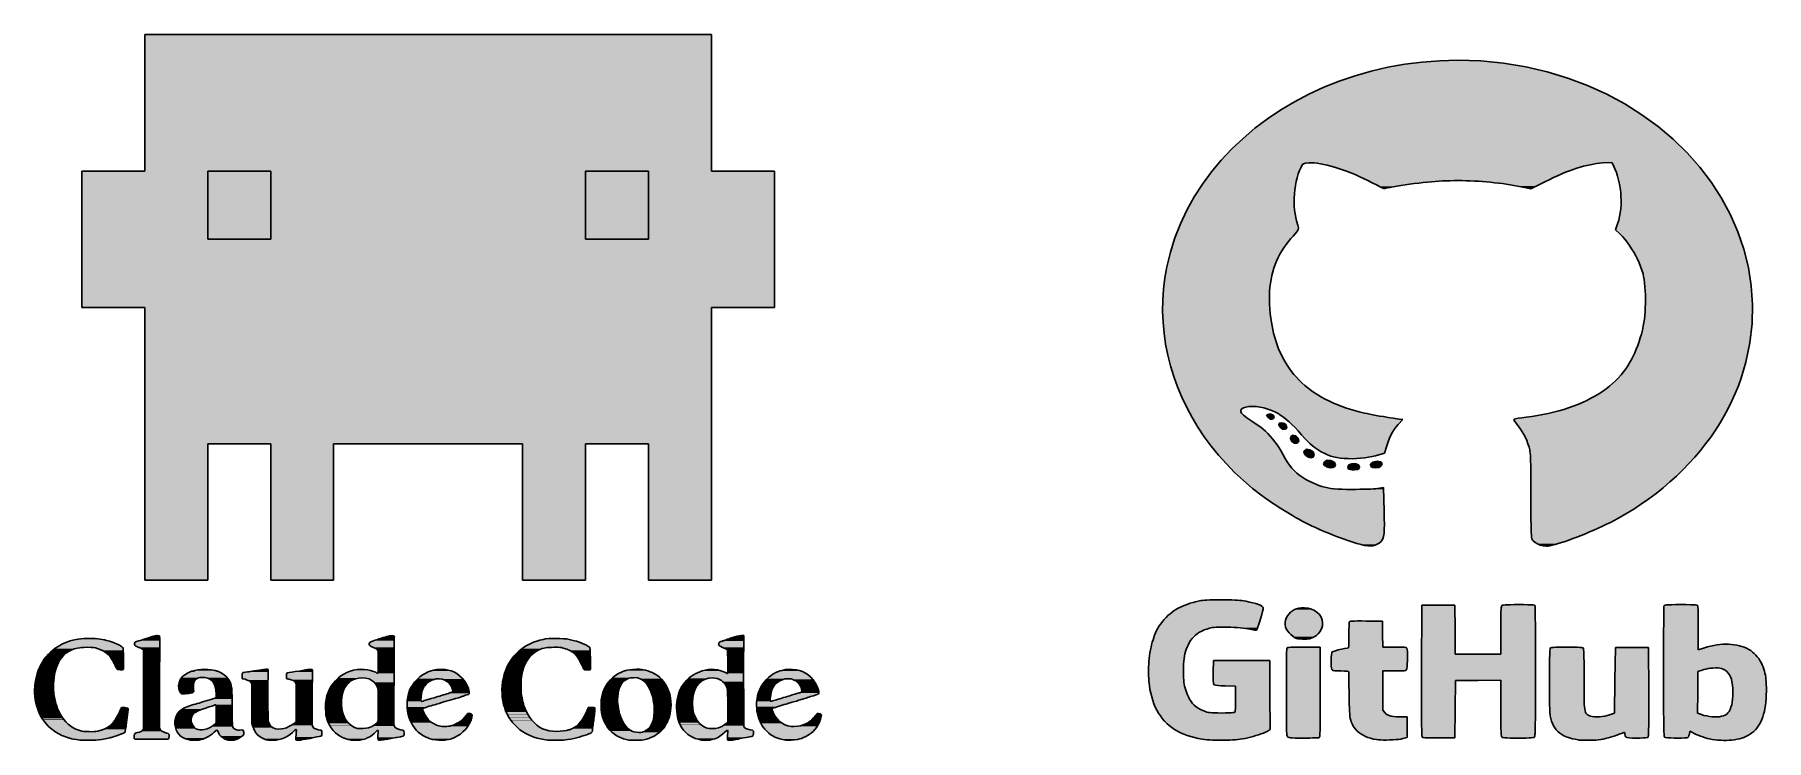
# Model space of a CAD drawing. Extents: x 23 to 353, y 83 to 218.
import ezdxf

# ---------------------------------------------------------------- set-up
doc = ezdxf.new("R2010")
doc.units = 0
for name, color, linetype in [('1_claude', 30, 'CONTINUOUS'), ('2_claude_nuri', 30, 'CONTINUOUS'), ('3_me', 7, 'CONTINUOUS'), ('4_github', 7, 'CONTINUOUS'), ('5_github_nuri', 7, 'CONTINUOUS'), ('6_moji', 7, 'CONTINUOUS'), ('7_moji_nuri', 7, 'CONTINUOUS')]:
    doc.layers.add(name, color=color, linetype=linetype)

msp = doc.modelspace()

# ---------------------------------------------------------------- linework, layer by layer
at = {"layer": '1_claude'}
for p, q in [((152, 218), (44, 218)), ((44, 218), (44, 192)), ((152, 192), (152, 218)), ((44, 192), (32, 192)), ((32, 192), (32, 166)), ((164, 192), (152, 192)), ((164, 166), (164, 192)), ((32, 166), (44, 166)), ((44, 166), (44, 114)), ((152, 114), (152, 166)), ((152, 166), (164, 166)), ((56, 114), (56, 140)), ((56, 140), (68, 140)), ((68, 140), (68, 114)), ((80, 114), (80, 140)), ((80, 140), (116, 140)), ((116, 140), (116, 114)), ((128, 114), (128, 140)), ((128, 140), (140, 140)), ((140, 140), (140, 114)), ((44, 114), (56, 114)), ((68, 114), (80, 114)), ((116, 114), (128, 114)), ((140, 114), (152, 114))]:
    msp.add_line(p, q, dxfattribs=at)
at = {"layer": '2_claude_nuri'}
for points in [[(44, 192), (152, 192), (44, 218), (152, 218)], [(32, 179), (56, 179), (32, 192), (56, 192)], [(68, 179), (128, 179), (68, 192), (128, 192)], [(140, 179), (164, 179), (140, 192), (164, 192)], [(32, 166), (164, 166), (32, 179), (164, 179)], [(44, 140), (152, 140), (44, 166), (152, 166)], [(44, 114), (56, 114), (44, 140), (56, 140)], [(68, 114), (80, 114), (68, 140), (80, 140)], [(116, 114), (128, 114), (116, 140), (128, 140)], [(140, 114), (152, 114), (140, 140), (152, 140)]]:
    msp.add_solid(points, dxfattribs=at)
at = {"layer": '3_me'}
for p, q in [((68, 192), (56, 192)), ((56, 192), (56, 179)), ((68, 179), (68, 192)), ((140, 192), (128, 192)), ((128, 192), (128, 179)), ((140, 179), (140, 192)), ((56, 179), (68, 179)), ((128, 179), (140, 179))]:
    msp.add_line(p, q, dxfattribs=at)
for points in [[(56, 179), (68, 179), (56, 192), (68, 192)], [(128, 179), (140, 179), (128, 192), (140, 192)]]:
    msp.add_solid(points, dxfattribs=at)
at = {"layer": '4_github'}
for p, q in [((277.756, 211.051), (280.926, 211.783)), ((280.926, 211.783), (284.163, 212.361)), ((284.163, 212.361), (287.46, 212.78)), ((287.46, 212.78), (290.811, 213.034)), ((290.811, 213.034), (294.21, 213.12)), ((294.21, 213.12), (298.644, 212.977)), ((298.644, 212.977), (302.971, 212.555)), ((302.971, 212.555), (307.179, 211.865)), ((307.179, 211.865), (311.258, 210.92)), ((265.876, 206.661), (268.713, 207.968)), ((268.713, 207.968), (271.644, 209.138)), ((271.644, 209.138), (274.66, 210.167)), ((274.66, 210.167), (277.756, 211.051)), ((311.258, 210.92), (315.197, 209.729)), ((315.197, 209.729), (318.984, 208.304)), ((318.984, 208.304), (322.611, 206.657)), ((260.504, 203.655), (263.137, 205.222)), ((263.137, 205.222), (265.876, 206.661)), ((322.611, 206.657), (326.064, 204.799)), ((326.064, 204.799), (329.335, 202.741)), ((255.579, 200.157), (257.983, 201.965)), ((257.983, 201.965), (260.504, 203.655)), ((329.335, 202.741), (332.412, 200.494)), ((251.154, 196.203), (253.301, 198.234)), ((253.301, 198.234), (255.579, 200.157)), ((332.412, 200.494), (335.285, 198.07)), ((335.285, 198.07), (337.942, 195.48)), ((249.144, 194.066), (251.154, 196.203)), ((337.942, 195.48), (340.373, 192.735)), ((245.562, 189.496), (247.277, 191.829)), ((247.277, 191.829), (249.144, 194.066)), ((263.833, 191.445), (263.62, 190.732)), ((264.078, 192.12), (263.833, 191.445)), ((264.354, 192.75), (264.078, 192.12)), ((264.576, 193.157), (264.354, 192.75)), ((264.823, 193.386), (264.576, 193.157)), ((265.207, 193.496), (264.823, 193.386)), ((265.842, 193.55), (265.207, 193.496)), ((266.333, 193.559), (265.842, 193.55)), ((266.865, 193.536), (266.333, 193.559)), ((267.436, 193.48), (266.865, 193.536)), ((268.042, 193.392), (267.436, 193.48)), ((268.681, 193.273), (268.042, 193.392)), ((269.351, 193.125), (268.681, 193.273)), ((270.048, 192.948), (269.351, 193.125)), ((270.769, 192.742), (270.048, 192.948)), ((271.513, 192.51), (270.769, 192.742)), ((272.276, 192.251), (271.513, 192.51)), ((273.055, 191.967), (272.276, 192.251)), ((273.849, 191.658), (273.055, 191.967)), ((274.653, 191.326), (273.849, 191.658)), ((314.035, 191.447), (313.266, 191.111)), ((314.78, 191.756), (314.035, 191.447)), ((315.504, 192.039), (314.78, 191.756)), ((316.206, 192.296), (315.504, 192.039)), ((316.89, 192.528), (316.206, 192.296)), ((317.556, 192.735), (316.89, 192.528)), ((318.206, 192.918), (317.556, 192.735)), ((318.841, 193.077), (318.206, 192.918)), ((319.464, 193.213), (318.841, 193.077)), ((320.075, 193.327), (319.464, 193.213)), ((320.677, 193.418), (320.075, 193.327)), ((321.27, 193.487), (320.677, 193.418)), ((321.857, 193.536), (321.27, 193.487)), ((323.57, 193.647), (321.857, 193.536)), ((323.883, 193.041), (323.57, 193.647)), ((324.186, 192.401), (323.883, 193.041)), ((324.455, 191.723), (324.186, 192.401)), ((324.69, 191.012), (324.455, 191.723)), ((340.373, 192.735), (342.567, 189.846)), ((244.003, 187.073), (245.562, 189.496)), ((263.175, 188.439), (263.094, 187.648)), ((263.291, 189.222), (263.175, 188.439)), ((263.439, 189.988), (263.291, 189.222)), ((263.62, 190.732), (263.439, 189.988)), ((275.466, 190.971), (274.653, 191.326)), ((276.285, 190.595), (275.466, 190.971)), ((277.106, 190.197), (276.285, 190.595)), ((277.928, 189.779), (277.106, 190.197)), ((278.747, 189.343), (277.928, 189.779)), ((279.319, 189.044), (278.747, 189.343)), ((279.811, 188.815), (279.319, 189.044)), ((280.17, 188.676), (279.811, 188.815)), ((280.344, 188.651), (280.17, 188.676)), ((280.521, 188.717), (280.344, 188.651)), ((280.854, 188.8), (280.521, 188.717)), ((281.325, 188.896), (280.854, 188.8)), ((281.912, 189.003), (281.325, 188.896)), ((282.597, 189.117), (281.912, 189.003)), ((283.36, 189.237), (282.597, 189.117)), ((284.181, 189.359), (283.36, 189.237)), ((285.04, 189.48), (284.181, 189.359)), ((285.918, 189.597), (285.04, 189.48)), ((286.796, 189.708), (285.918, 189.597)), ((287.653, 189.81), (286.796, 189.708)), ((288.47, 189.9), (287.653, 189.81)), ((289.227, 189.975), (288.47, 189.9)), ((289.905, 190.033), (289.227, 189.975)), ((290.611, 190.08), (289.905, 190.033)), ((291.33, 190.118), (290.611, 190.08)), ((292.061, 190.147), (291.33, 190.118)), ((292.802, 190.166), (292.061, 190.147)), ((293.552, 190.176), (292.802, 190.166)), ((294.31, 190.177), (293.552, 190.176)), ((295.074, 190.169), (294.31, 190.177)), ((295.843, 190.151), (295.074, 190.169)), ((296.615, 190.125), (295.843, 190.151)), ((297.389, 190.09), (296.615, 190.125)), ((298.163, 190.046), (297.389, 190.09)), ((298.935, 189.993), (298.163, 190.046)), ((299.706, 189.932), (298.935, 189.993)), ((300.472, 189.862), (299.706, 189.932)), ((301.233, 189.784), (300.472, 189.862)), ((301.987, 189.697), (301.233, 189.784)), ((302.732, 189.603), (301.987, 189.697)), ((303.468, 189.5), (302.732, 189.603)), ((304.193, 189.389), (303.468, 189.5)), ((304.905, 189.27), (304.193, 189.389)), ((305.603, 189.143), (304.905, 189.27)), ((306.285, 189.009), (305.603, 189.143)), ((308.175, 188.621), (306.285, 189.009)), ((310.8, 189.937), (308.175, 188.621)), ((311.65, 190.357), (310.8, 189.937)), ((312.471, 190.748), (311.65, 190.357)), ((313.266, 191.111), (312.471, 190.748)), ((324.89, 190.274), (324.69, 191.012)), ((325.055, 189.514), (324.89, 190.274)), ((325.185, 188.739), (325.055, 189.514)), ((325.279, 187.953), (325.185, 188.739)), ((342.567, 189.846), (344.513, 186.826)), ((242.607, 184.562), (244.003, 187.073)), ((263.047, 186.856), (263.034, 186.07)), ((263.034, 186.07), (263.058, 185.298)), ((263.094, 187.648), (263.047, 186.856)), ((263.058, 185.298), (263.118, 184.546)), ((325.196, 184.067), (325.288, 184.82)), ((325.337, 187.163), (325.279, 187.953)), ((325.288, 184.82), (325.342, 185.591)), ((325.358, 186.374), (325.337, 187.163)), ((325.342, 185.591), (325.358, 186.374)), ((344.513, 186.826), (346.201, 183.684)), ((240.33, 179.3), (241.38, 181.97)), ((241.38, 181.97), (242.607, 184.562)), ((263.118, 184.546), (263.214, 183.823)), ((263.214, 183.823), (263.348, 183.135)), ((263.348, 183.135), (263.52, 182.491)), ((263.52, 182.491), (263.755, 181.68)), ((263.755, 181.68), (263.858, 181.162)), ((324.286, 180.82), (324.69, 181.97)), ((324.69, 181.97), (324.898, 182.636)), ((324.898, 182.636), (325.066, 183.337)), ((325.066, 183.337), (325.196, 184.067)), ((346.201, 183.684), (347.62, 180.432)), ((239.461, 176.556), (240.33, 179.3)), ((261.959, 178.562), (261.508, 177.977)), ((262.44, 179.135), (261.959, 178.562)), ((262.844, 179.597), (262.44, 179.135)), ((263.218, 180.027), (262.844, 179.597)), ((263.52, 180.378), (263.218, 180.027)), ((263.709, 180.601), (263.52, 180.378)), ((263.84, 180.835), (263.709, 180.601)), ((263.858, 181.162), (263.84, 180.835)), ((325.123, 180.013), (324.286, 180.82)), ((325.596, 179.528), (325.123, 180.013)), ((326.06, 178.999), (325.596, 179.528)), ((326.512, 178.431), (326.06, 178.999)), ((326.95, 177.827), (326.512, 178.431)), ((347.62, 180.432), (348.76, 177.082)), ((238.782, 173.745), (239.461, 176.556)), ((260.008, 175.506), (259.709, 174.853)), ((260.338, 176.144), (260.008, 175.506)), ((260.698, 176.768), (260.338, 176.144)), ((261.088, 177.379), (260.698, 176.768)), ((261.508, 177.977), (261.088, 177.379)), ((327.369, 177.195), (326.95, 177.827)), ((327.767, 176.54), (327.369, 177.195)), ((328.14, 175.866), (327.767, 176.54)), ((328.487, 175.179), (328.14, 175.866)), ((328.802, 174.485), (328.487, 175.179)), ((348.76, 177.082), (349.608, 173.645)), ((238.151, 169.518), (238.408, 171.633)), ((238.408, 171.633), (238.782, 173.745)), ((258.809, 172.092), (258.658, 171.362)), ((258.989, 172.806), (258.809, 172.092)), ((259.199, 173.504), (258.989, 172.806)), ((259.439, 174.186), (259.199, 173.504)), ((259.709, 174.853), (259.439, 174.186)), ((329.084, 173.789), (328.802, 174.485)), ((329.329, 173.095), (329.084, 173.789)), ((329.535, 172.41), (329.329, 173.095)), ((329.648, 171.914), (329.535, 172.41)), ((329.746, 171.33), (329.648, 171.914)), ((349.608, 173.645), (350.156, 170.132)), ((238.008, 167.402), (238.151, 169.518)), ((258.381, 169.068), (258.347, 168.268)), ((258.444, 169.85), (258.381, 169.068)), ((258.536, 170.614), (258.444, 169.85)), ((258.658, 171.362), (258.536, 170.614)), ((329.829, 170.672), (329.746, 171.33)), ((329.895, 169.954), (329.829, 170.672)), ((329.944, 169.19), (329.895, 169.954)), ((329.977, 168.395), (329.944, 169.19)), ((329.993, 167.582), (329.977, 168.395)), ((350.156, 170.132), (350.391, 166.554)), ((237.978, 165.29), (238.008, 167.402)), ((238.061, 163.184), (237.978, 165.29)), ((258.347, 168.268), (258.342, 167.449)), ((258.342, 167.449), (258.366, 166.611)), ((258.366, 166.611), (258.419, 165.754)), ((258.419, 165.754), (258.5, 164.877)), ((329.882, 164.443), (329.937, 165.183)), ((329.937, 165.183), (329.973, 165.962)), ((329.973, 165.962), (329.992, 166.767)), ((329.992, 166.767), (329.993, 167.582)), ((350.391, 166.554), (350.303, 162.923)), ((238.253, 161.087), (238.061, 163.184)), ((258.5, 164.877), (258.61, 163.98)), ((258.61, 163.98), (258.721, 163.22)), ((258.721, 163.22), (258.844, 162.494)), ((258.844, 162.494), (258.979, 161.8)), ((258.979, 161.8), (259.127, 161.132)), ((329.411, 161.677), (329.577, 162.411)), ((329.577, 162.411), (329.717, 163.14)), ((329.717, 163.14), (329.809, 163.758)), ((329.809, 163.758), (329.882, 164.443)), ((350.303, 162.923), (349.882, 159.25)), ((238.555, 159.003), (238.253, 161.087)), ((238.963, 156.935), (238.555, 159.003)), ((259.127, 161.132), (259.289, 160.489)), ((259.289, 160.489), (259.466, 159.866)), ((259.466, 159.866), (259.659, 159.261)), ((259.659, 159.261), (259.869, 158.67)), ((259.869, 158.67), (260.097, 158.089)), ((328.242, 158.069), (328.516, 158.771)), ((328.516, 158.771), (328.772, 159.486)), ((328.772, 159.486), (329.007, 160.212)), ((329.007, 160.212), (329.22, 160.943)), ((329.22, 160.943), (329.411, 161.677)), ((349.882, 159.25), (349.117, 155.545)), ((239.478, 154.887), (238.963, 156.935)), ((260.097, 158.089), (260.344, 157.515)), ((260.344, 157.515), (260.61, 156.945)), ((260.61, 156.945), (260.949, 156.282)), ((260.949, 156.282), (261.312, 155.637)), ((261.312, 155.637), (261.7, 155.011)), ((326.632, 154.878), (326.981, 155.462)), ((326.981, 155.462), (327.318, 156.077)), ((327.318, 156.077), (327.641, 156.718)), ((327.641, 156.718), (327.95, 157.384)), ((327.95, 157.384), (328.242, 158.069)), ((349.117, 155.545), (348.704, 154.041)), ((240.097, 152.862), (239.478, 154.887)), ((240.82, 150.862), (240.097, 152.862)), ((261.7, 155.011), (262.111, 154.403)), ((262.111, 154.403), (262.547, 153.814)), ((262.547, 153.814), (263.007, 153.243)), ((263.007, 153.243), (263.491, 152.691)), ((263.491, 152.691), (264, 152.157)), ((264, 152.157), (264.532, 151.641)), ((323.744, 151.503), (324.32, 152.035)), ((324.32, 152.035), (324.861, 152.584)), ((324.861, 152.584), (325.368, 153.149)), ((325.368, 153.149), (325.838, 153.731)), ((325.838, 153.731), (326.271, 154.328)), ((326.271, 154.328), (326.632, 154.878)), ((348.232, 152.551), (347.701, 151.077)), ((348.704, 154.041), (348.232, 152.551)), ((241.643, 148.892), (240.82, 150.862)), ((242.567, 146.955), (241.643, 148.892)), ((264.532, 151.641), (265.089, 151.144)), ((265.089, 151.144), (265.67, 150.665)), ((265.67, 150.665), (266.275, 150.205)), ((266.275, 150.205), (266.904, 149.763)), ((266.904, 149.763), (267.558, 149.34)), ((267.558, 149.34), (268.235, 148.936)), ((268.235, 148.936), (268.936, 148.549)), ((268.936, 148.549), (269.662, 148.182)), ((318.81, 148.28), (319.606, 148.684)), ((319.606, 148.684), (320.373, 149.108)), ((320.373, 149.108), (321.11, 149.551)), ((321.11, 149.551), (321.817, 150.012)), ((321.817, 150.012), (322.492, 150.491)), ((322.492, 150.491), (323.134, 150.989)), ((323.134, 150.989), (323.744, 151.503)), ((347.114, 149.621), (346.469, 148.182)), ((347.701, 151.077), (347.114, 149.621)), ((243.589, 145.053), (242.567, 146.955)), ((252.901, 146.429), (252.877, 146.175)), ((252.877, 146.175), (253.039, 145.873)), ((253.078, 146.668), (252.901, 146.429)), ((253.039, 145.873), (253.419, 145.491)), ((253.389, 146.865), (253.078, 146.668)), ((253.852, 147.008), (253.389, 146.865)), ((253.419, 145.491), (254.051, 144.996)), ((254.433, 147.097), (253.852, 147.008)), ((255.098, 147.129), (254.433, 147.097)), ((255.812, 147.103), (255.098, 147.129)), ((256.541, 147.017), (255.812, 147.103)), ((257.25, 146.869), (256.541, 147.017)), ((257.833, 146.703), (257.25, 146.869)), ((257.797, 145.495), (258.392, 145.71)), ((258.133, 144.989), (257.797, 145.495)), ((258.393, 146.513), (257.833, 146.703)), ((258.392, 145.71), (258.968, 145.549)), ((258.935, 146.296), (258.393, 146.513)), ((259.463, 146.046), (258.935, 146.296)), ((258.968, 145.549), (259.27, 145.198)), ((259.984, 145.761), (259.463, 146.046)), ((260.501, 145.437), (259.984, 145.761)), ((261.02, 145.07), (260.501, 145.437)), ((269.662, 148.182), (270.412, 147.833)), ((270.412, 147.833), (271.185, 147.502)), ((271.185, 147.502), (271.983, 147.19)), ((271.983, 147.19), (272.805, 146.896)), ((272.805, 146.896), (273.651, 146.621)), ((273.651, 146.621), (274.521, 146.365)), ((274.521, 146.365), (275.415, 146.127)), ((275.415, 146.127), (275.942, 145.996)), ((275.942, 145.996), (276.453, 145.876)), ((276.453, 145.876), (276.963, 145.762)), ((276.963, 145.762), (277.49, 145.652)), ((277.49, 145.652), (278.051, 145.543)), ((278.051, 145.543), (278.661, 145.432)), ((278.661, 145.432), (279.338, 145.316)), ((279.338, 145.316), (280.098, 145.192)), ((307.244, 145.068), (308.333, 145.212)), ((308.333, 145.212), (309.402, 145.38)), ((309.402, 145.38), (310.45, 145.571)), ((310.45, 145.571), (311.476, 145.785)), ((311.476, 145.785), (312.479, 146.021)), ((312.479, 146.021), (313.459, 146.28)), ((313.459, 146.28), (314.416, 146.561)), ((314.416, 146.561), (315.347, 146.863)), ((315.347, 146.863), (316.253, 147.187)), ((316.253, 147.187), (317.132, 147.531)), ((317.132, 147.531), (317.985, 147.895)), ((317.985, 147.895), (318.81, 148.28)), ((345.015, 145.363), (344.207, 143.986)), ((345.77, 146.762), (345.015, 145.363)), ((346.469, 148.182), (345.77, 146.762)), ((244.709, 143.19), (243.589, 145.053)), ((245.924, 141.37), (244.709, 143.19)), ((254.051, 144.996), (254.967, 144.354)), ((254.967, 144.354), (256.2, 143.534)), ((256.2, 143.534), (256.669, 143.203)), ((256.669, 143.203), (257.136, 142.831)), ((257.136, 142.831), (257.598, 142.419)), ((257.598, 142.419), (258.054, 141.97)), ((258.054, 141.97), (258.502, 141.484)), ((258.543, 144.729), (258.133, 144.989)), ((258.811, 144.693), (258.543, 144.729)), ((259.126, 144.857), (258.811, 144.693)), ((259.27, 145.198), (259.126, 144.857)), ((260.101, 143.676), (260.223, 143.943)), ((260.316, 143.224), (260.101, 143.676)), ((260.223, 143.943), (260.685, 144.03)), ((260.841, 142.831), (260.316, 143.224)), ((260.685, 144.03), (261.19, 143.916)), ((261.4, 142.799), (260.841, 142.831)), ((261.545, 144.656), (261.02, 145.07)), ((261.19, 143.916), (261.534, 143.605)), ((261.66, 143.148), (261.4, 142.799)), ((261.534, 143.605), (261.66, 143.148)), ((262.083, 144.191), (261.545, 144.656)), ((262.637, 143.673), (262.083, 144.191)), ((263.214, 143.096), (262.637, 143.673)), ((263.817, 142.458), (263.214, 143.096)), ((264.453, 141.754), (263.817, 142.458)), ((280.098, 145.192), (280.958, 145.056)), ((280.958, 145.056), (281.934, 144.907)), ((281.804, 142.25), (281.5, 141.687)), ((282.135, 142.77), (281.804, 142.25)), ((281.934, 144.907), (283.043, 144.74)), ((282.498, 143.257), (282.135, 142.77)), ((282.9, 143.723), (282.498, 143.257)), ((283.741, 144.635), (282.9, 143.723)), ((283.043, 144.74), (283.741, 144.635)), ((304.893, 144.589), (304.955, 144.743)), ((305.085, 144.238), (304.893, 144.589)), ((304.955, 144.743), (305.222, 144.794)), ((305.53, 143.688), (305.085, 144.238)), ((305.222, 144.794), (305.743, 144.873)), ((305.879, 143.263), (305.53, 143.688)), ((305.743, 144.873), (306.442, 144.968)), ((306.213, 142.8), (305.879, 143.263)), ((306.531, 142.301), (306.213, 142.8)), ((306.442, 144.968), (307.244, 145.068)), ((306.83, 141.77), (306.531, 142.301)), ((343.347, 142.631), (342.434, 141.3)), ((344.207, 143.986), (343.347, 142.631)), ((247.233, 139.596), (245.924, 141.37)), ((248.635, 137.87), (247.233, 139.596)), ((258.502, 141.484), (258.94, 140.965)), ((258.94, 140.965), (259.367, 140.414)), ((259.367, 140.414), (259.781, 139.833)), ((259.781, 139.833), (260.181, 139.225)), ((260.181, 139.225), (260.564, 138.591)), ((262.345, 140.969), (262.421, 141.434)), ((262.628, 140.435), (262.345, 140.969)), ((262.421, 141.434), (262.829, 141.677)), ((263.143, 140.12), (262.628, 140.435)), ((262.829, 141.677), (263.372, 141.528)), ((263.649, 140.156), (263.143, 140.12)), ((263.372, 141.528), (263.809, 141.074)), ((263.934, 140.528), (263.649, 140.156)), ((263.809, 141.074), (263.934, 140.528)), ((265.125, 140.981), (264.453, 141.754)), ((264.919, 138.396), (264.932, 138.642)), ((264.932, 138.642), (265.378, 138.973)), ((265.561, 140.503), (265.125, 140.981)), ((265.378, 138.973), (266.059, 138.87)), ((266.03, 140.049), (265.561, 140.503)), ((266.529, 139.621), (266.03, 140.049)), ((266.059, 138.87), (266.66, 138.46)), ((267.056, 139.221), (266.529, 139.621)), ((267.607, 138.85), (267.056, 139.221)), ((268.182, 138.51), (267.607, 138.85)), ((280.684, 139.62), (280.244, 138.255)), ((280.946, 140.383), (280.684, 139.62)), ((281.216, 141.068), (280.946, 140.383)), ((281.5, 141.687), (281.216, 141.068)), ((307.11, 141.21), (306.83, 141.77)), ((307.368, 140.623), (307.11, 141.21)), ((307.603, 140.013), (307.368, 140.623)), ((307.813, 139.382), (307.603, 140.013)), ((307.878, 139.151), (307.813, 139.382)), ((307.934, 138.892), (307.878, 139.151)), ((307.983, 138.592), (307.934, 138.892)), ((340.457, 138.713), (339.394, 137.46)), ((341.47, 139.994), (340.457, 138.713)), ((342.434, 141.3), (341.47, 139.994)), ((250.128, 136.197), (248.635, 137.87)), ((251.711, 134.579), (250.128, 136.197)), ((260.564, 138.591), (260.928, 137.933)), ((260.928, 137.933), (261.329, 137.217)), ((261.329, 137.217), (261.741, 136.56)), ((261.741, 136.56), (262.168, 135.957)), ((262.168, 135.957), (262.614, 135.404)), ((262.614, 135.404), (263.084, 134.896)), ((265.035, 138.102), (264.919, 138.396)), ((265.27, 137.793), (265.035, 138.102)), ((265.757, 137.444), (265.27, 137.793)), ((266.257, 137.343), (265.757, 137.444)), ((266.663, 137.486), (266.257, 137.343)), ((266.66, 138.46), (266.869, 137.867)), ((266.869, 137.867), (266.663, 137.486)), ((268.777, 138.202), (268.182, 138.51)), ((268.662, 136.229), (268.808, 136.584)), ((268.827, 135.906), (268.662, 136.229)), ((269.391, 137.929), (268.777, 138.202)), ((268.808, 136.584), (269.35, 136.867)), ((269.294, 135.629), (268.827, 135.906)), ((269.919, 135.462), (269.294, 135.629)), ((269.35, 136.867), (270.046, 136.834)), ((270.02, 137.69), (269.391, 137.929)), ((270.43, 135.488), (269.919, 135.462)), ((270.568, 137.53), (270.02, 137.69)), ((270.046, 136.834), (270.645, 136.546)), ((270.774, 135.694), (270.43, 135.488)), ((271.189, 137.4), (270.568, 137.53)), ((270.645, 136.546), (270.9, 136.065)), ((270.9, 136.065), (270.774, 135.694)), ((271.87, 137.301), (271.189, 137.4)), ((272.598, 137.231), (271.87, 137.301)), ((273.36, 137.191), (272.598, 137.231)), ((273.248, 135.569), (273.497, 135.979)), ((273.42, 135.202), (273.248, 135.569)), ((274.143, 137.182), (273.36, 137.191)), ((273.497, 135.979), (274.04, 136.225)), ((274.04, 136.225), (274.827, 136.226)), ((274.935, 137.202), (274.143, 137.182)), ((274.827, 136.226), (275.338, 135.994)), ((275.721, 137.252), (274.935, 137.202)), ((275.338, 135.994), (275.481, 135.57)), ((275.481, 135.57), (275.375, 135.276)), ((276.491, 137.332), (275.721, 137.252)), ((277.229, 137.441), (276.491, 137.332)), ((277.925, 137.58), (277.229, 137.441)), ((277.578, 136.165), (278.044, 136.53)), ((277.638, 135.713), (277.578, 136.165)), ((278.024, 135.496), (277.638, 135.713)), ((278.565, 137.749), (277.925, 137.58)), ((278.586, 135.43), (278.024, 135.496)), ((278.044, 136.53), (278.873, 136.68)), ((280.244, 138.255), (278.565, 137.749)), ((279.162, 135.512), (278.586, 135.43)), ((278.873, 136.68), (279.575, 136.551)), ((279.591, 135.741), (279.162, 135.512)), ((279.575, 136.551), (279.834, 136.212)), ((279.834, 136.212), (279.591, 135.741)), ((308.025, 138.236), (307.983, 138.592)), ((308.06, 137.81), (308.025, 138.236)), ((308.088, 137.299), (308.06, 137.81)), ((308.112, 136.688), (308.088, 137.299)), ((308.13, 135.965), (308.112, 136.688)), ((308.145, 135.113), (308.13, 135.965)), ((338.283, 136.236), (337.125, 135.04)), ((339.394, 137.46), (338.283, 136.236)), ((253.383, 133.021), (251.711, 134.579)), ((255.141, 131.524), (253.383, 133.021)), ((263.084, 134.896), (263.581, 134.431)), ((263.581, 134.431), (264.111, 134.003)), ((264.111, 134.003), (264.678, 133.608)), ((264.678, 133.608), (265.285, 133.241)), ((265.285, 133.241), (265.938, 132.899)), ((265.938, 132.899), (266.591, 132.587)), ((266.591, 132.587), (267.194, 132.318)), ((267.194, 132.318), (267.765, 132.09)), ((267.765, 132.09), (268.317, 131.898)), ((273.694, 135.105), (273.42, 135.202)), ((274.109, 135.051), (273.694, 135.105)), ((274.575, 135.05), (274.109, 135.051)), ((275.103, 135.12), (274.575, 135.05)), ((275.375, 135.276), (275.103, 135.12)), ((308.155, 134.12), (308.145, 135.113)), ((308.162, 132.969), (308.155, 134.12)), ((308.166, 131.647), (308.162, 132.969)), ((334.671, 132.742), (333.377, 131.642)), ((335.921, 133.875), (334.671, 132.742)), ((337.125, 135.04), (335.921, 133.875)), ((256.984, 130.093), (255.141, 131.524)), ((258.911, 128.73), (256.984, 130.093)), ((259.554, 128.302), (258.911, 128.73)), ((268.317, 131.898), (268.869, 131.741)), ((268.869, 131.741), (269.436, 131.614)), ((269.436, 131.614), (270.034, 131.516)), ((270.034, 131.516), (270.678, 131.442)), ((270.678, 131.442), (271.386, 131.389)), ((271.386, 131.389), (272.173, 131.355)), ((272.173, 131.355), (273.056, 131.336)), ((273.056, 131.336), (274.05, 131.33)), ((274.05, 131.33), (274.812, 131.332)), ((274.812, 131.332), (275.57, 131.341)), ((275.57, 131.341), (276.303, 131.356)), ((276.303, 131.356), (276.991, 131.376)), ((276.991, 131.376), (277.615, 131.4)), ((277.615, 131.4), (278.154, 131.429)), ((278.154, 131.429), (278.59, 131.46)), ((278.59, 131.46), (278.901, 131.494)), ((278.901, 131.494), (280.077, 131.662)), ((280.077, 131.662), (280.198, 127.189)), ((308.168, 130.14), (308.166, 131.647)), ((308.17, 128.338), (308.168, 130.14)), ((330.659, 129.544), (329.237, 128.549)), ((332.039, 130.575), (330.659, 129.544)), ((333.377, 131.642), (332.039, 130.575)), ((260.191, 127.886), (259.554, 128.302)), ((260.825, 127.483), (260.191, 127.886)), ((261.454, 127.092), (260.825, 127.483)), ((262.082, 126.712), (261.454, 127.092)), ((262.708, 126.344), (262.082, 126.712)), ((263.334, 125.986), (262.708, 126.344)), ((263.96, 125.639), (263.334, 125.986)), ((264.588, 125.301), (263.96, 125.639)), ((280.198, 127.189), (280.231, 125.793)), ((280.231, 125.793), (280.243, 124.642)), ((308.174, 126.822), (308.17, 128.338)), ((308.181, 125.566), (308.174, 126.822)), ((308.192, 124.542), (308.181, 125.566)), ((324.046, 125.422), (323.323, 125.05)), ((324.73, 125.791), (324.046, 125.422)), ((326.272, 126.671), (324.73, 125.791)), ((327.774, 127.59), (326.272, 126.671)), ((329.237, 128.549), (327.774, 127.59)), ((265.218, 124.972), (264.588, 125.301)), ((265.851, 124.652), (265.218, 124.972)), ((266.489, 124.34), (265.851, 124.652)), ((267.131, 124.037), (266.489, 124.34)), ((267.78, 123.74), (267.131, 124.037)), ((268.436, 123.451), (267.78, 123.74)), ((269.1, 123.168), (268.436, 123.451)), ((269.773, 122.891), (269.1, 123.168)), ((270.455, 122.62), (269.773, 122.891)), ((271.149, 122.354), (270.455, 122.62)), ((271.854, 122.093), (271.149, 122.354)), ((280.094, 122.375), (279.963, 121.922)), ((280.18, 122.961), (280.094, 122.375)), ((280.228, 123.707), (280.18, 122.961)), ((280.243, 124.642), (280.228, 123.707)), ((308.209, 123.724), (308.192, 124.542)), ((308.232, 123.087), (308.209, 123.724)), ((308.264, 122.602), (308.232, 123.087)), ((308.306, 122.245), (308.264, 122.602)), ((308.359, 121.988), (308.306, 122.245)), ((316.938, 122.236), (316.159, 121.941)), ((317.736, 122.549), (316.938, 122.236)), ((318.547, 122.879), (317.736, 122.549)), ((319.364, 123.221), (318.547, 122.879)), ((320.181, 123.575), (319.364, 123.221)), ((320.991, 123.937), (320.181, 123.575)), ((321.79, 124.305), (320.991, 123.937)), ((322.569, 124.677), (321.79, 124.305)), ((323.323, 125.05), (322.569, 124.677)), ((272.572, 121.835), (271.854, 122.093)), ((273.304, 121.582), (272.572, 121.835)), ((274.05, 121.332), (273.304, 121.582)), ((274.99, 121.034), (274.05, 121.332)), ((275.794, 120.809), (274.99, 121.034)), ((276.483, 120.654), (275.794, 120.809)), ((277.076, 120.569), (276.483, 120.654)), ((277.592, 120.55), (277.076, 120.569)), ((278.052, 120.597), (277.592, 120.55)), ((278.475, 120.707), (278.052, 120.597)), ((278.88, 120.878), (278.475, 120.707)), ((279.247, 121.08), (278.88, 120.878)), ((279.545, 121.303), (279.247, 121.08)), ((279.782, 121.574), (279.545, 121.303)), ((279.963, 121.922), (279.782, 121.574)), ((308.423, 121.804), (308.359, 121.988)), ((308.502, 121.668), (308.423, 121.804)), ((308.595, 121.553), (308.502, 121.668)), ((308.971, 121.215), (308.595, 121.553)), ((309.437, 120.927), (308.971, 121.215)), ((309.959, 120.705), (309.437, 120.927)), ((310.506, 120.561), (309.959, 120.705)), ((311.045, 120.51), (310.506, 120.561)), ((311.369, 120.531), (311.045, 120.51)), ((311.769, 120.592), (311.369, 120.531)), ((312.238, 120.691), (311.769, 120.592)), ((312.771, 120.825), (312.238, 120.691)), ((313.36, 120.992), (312.771, 120.825)), ((314, 121.19), (313.36, 120.992)), ((314.684, 121.415), (314, 121.19)), ((315.406, 121.667), (314.684, 121.415)), ((316.159, 121.941), (315.406, 121.667)), ((241.363, 108.904), (241.798, 109.096)), ((241.798, 109.096), (242.266, 109.284)), ((242.266, 109.284), (242.757, 109.462)), ((242.757, 109.462), (243.262, 109.63)), ((243.262, 109.63), (243.772, 109.783)), ((243.772, 109.783), (244.279, 109.919)), ((244.279, 109.919), (244.774, 110.034)), ((244.774, 110.034), (245.247, 110.125)), ((245.247, 110.125), (245.568, 110.169)), ((245.568, 110.169), (245.966, 110.207)), ((245.966, 110.207), (246.431, 110.239)), ((246.431, 110.239), (246.951, 110.264)), ((246.951, 110.264), (247.514, 110.283)), ((247.514, 110.283), (248.109, 110.296)), ((248.109, 110.296), (248.726, 110.302)), ((248.726, 110.302), (249.352, 110.302)), ((249.352, 110.302), (249.976, 110.295)), ((249.976, 110.295), (250.588, 110.283)), ((250.588, 110.283), (251.175, 110.263)), ((251.175, 110.263), (251.726, 110.238)), ((251.726, 110.238), (252.231, 110.206)), ((252.231, 110.206), (252.677, 110.168)), ((252.677, 110.168), (253.053, 110.124)), ((253.053, 110.124), (253.839, 110.001)), ((253.839, 110.001), (254.558, 109.866)), ((254.558, 109.866), (255.205, 109.72)), ((255.205, 109.72), (255.771, 109.565)), ((255.771, 109.565), (256.25, 109.405)), ((256.25, 109.405), (256.634, 109.241)), ((256.634, 109.241), (256.917, 109.076)), ((256.917, 109.076), (257.093, 108.912)), ((257.093, 108.912), (257.153, 108.752)), ((287.323, 96.81), (287.361, 109.289)), ((287.361, 109.289), (290.522, 109.289)), ((290.522, 109.289), (293.682, 109.289)), ((293.682, 109.289), (293.721, 104.622)), ((302.51, 108.742), (302.537, 108.966)), ((302.537, 108.966), (302.569, 109.113)), ((302.569, 109.113), (302.605, 109.186)), ((302.605, 109.186), (302.709, 109.236)), ((302.709, 109.236), (302.918, 109.276)), ((302.918, 109.276), (303.241, 109.308)), ((303.241, 109.308), (303.685, 109.333)), ((303.685, 109.333), (304.258, 109.35)), ((304.258, 109.35), (304.968, 109.359)), ((304.968, 109.359), (305.823, 109.363)), ((305.823, 109.363), (306.823, 109.36)), ((306.823, 109.36), (307.584, 109.352)), ((307.584, 109.352), (308.139, 109.335)), ((308.139, 109.335), (308.52, 109.306)), ((308.52, 109.306), (308.761, 109.264)), ((308.761, 109.264), (308.895, 109.206)), ((308.895, 109.206), (308.954, 109.13)), ((308.954, 109.13), (308.96, 109.086)), ((308.96, 109.086), (308.966, 108.986)), ((308.966, 108.986), (308.972, 108.832)), ((333.517, 108.832), (333.523, 108.986)), ((333.523, 108.986), (333.529, 109.086)), ((333.529, 109.086), (333.535, 109.13)), ((333.535, 109.13), (333.595, 109.207)), ((333.595, 109.207), (333.731, 109.264)), ((333.731, 109.264), (333.978, 109.306)), ((333.978, 109.306), (334.37, 109.335)), ((334.37, 109.335), (334.94, 109.352)), ((334.94, 109.352), (335.723, 109.36)), ((335.723, 109.36), (336.753, 109.363)), ((336.753, 109.363), (337.783, 109.36)), ((337.783, 109.36), (338.566, 109.352)), ((338.566, 109.352), (339.136, 109.335)), ((339.136, 109.335), (339.528, 109.306)), ((339.528, 109.306), (339.775, 109.264)), ((339.775, 109.264), (339.911, 109.207)), ((339.911, 109.207), (339.971, 109.13)), ((339.971, 109.13), (339.987, 109.022)), ((339.987, 109.022), (340.002, 108.793)), ((237.352, 105.305), (237.643, 105.731)), ((237.643, 105.731), (237.955, 106.145)), ((237.955, 106.145), (238.287, 106.542)), ((238.287, 106.542), (238.639, 106.923)), ((238.639, 106.923), (239.007, 107.286)), ((239.007, 107.286), (239.391, 107.628)), ((239.391, 107.628), (239.789, 107.948)), ((239.789, 107.948), (240.2, 108.245)), ((240.2, 108.245), (240.623, 108.517)), ((240.623, 108.517), (240.968, 108.71)), ((240.968, 108.71), (241.363, 108.904)), ((256.329, 105.628), (256.159, 105.111)), ((256.516, 106.235), (256.329, 105.628)), ((256.704, 106.879), (256.516, 106.235)), ((256.877, 107.505), (256.704, 106.879)), ((257.02, 108.062), (256.877, 107.505)), ((257.117, 108.495), (257.02, 108.062)), ((257.153, 108.752), (257.117, 108.495)), ((261.318, 105.977), (261.391, 106.393)), ((261.328, 105.548), (261.318, 105.977)), ((261.391, 106.393), (261.55, 106.81)), ((261.55, 106.81), (261.798, 107.247)), ((261.798, 107.247), (262.071, 107.619)), ((262.071, 107.619), (262.375, 107.936)), ((262.375, 107.936), (262.711, 108.2)), ((262.711, 108.2), (263.085, 108.412)), ((263.085, 108.412), (263.499, 108.573)), ((263.499, 108.573), (263.957, 108.686)), ((263.957, 108.686), (264.461, 108.751)), ((264.461, 108.751), (265.016, 108.771)), ((265.016, 108.771), (265.729, 108.708)), ((265.729, 108.708), (266.379, 108.531)), ((266.379, 108.531), (266.957, 108.256)), ((266.957, 108.256), (267.454, 107.896)), ((267.454, 107.896), (267.862, 107.466)), ((267.862, 107.466), (268.171, 106.978)), ((268.171, 106.978), (268.373, 106.447)), ((268.373, 106.447), (268.459, 105.887)), ((268.459, 105.887), (268.421, 105.311)), ((273.508, 105.261), (273.533, 105.673)), ((273.533, 105.673), (273.561, 105.96)), ((273.561, 105.96), (273.593, 106.095)), ((273.593, 106.095), (273.674, 106.15)), ((273.674, 106.15), (273.853, 106.192)), ((273.853, 106.192), (274.144, 106.223)), ((274.144, 106.223), (274.567, 106.242)), ((274.567, 106.242), (275.137, 106.251)), ((275.137, 106.251), (275.871, 106.251)), ((275.871, 106.251), (276.788, 106.242)), ((276.788, 106.242), (279.864, 106.202)), ((279.864, 106.202), (279.904, 103.74)), ((302.43, 105.418), (302.434, 106.236)), ((302.434, 106.236), (302.442, 106.94)), ((302.442, 106.94), (302.453, 107.537)), ((302.453, 107.537), (302.468, 108.033)), ((302.468, 108.033), (302.487, 108.432)), ((302.487, 108.432), (302.51, 108.742)), ((308.972, 108.832), (308.978, 108.627)), ((308.978, 108.627), (308.984, 108.372)), ((308.984, 108.372), (308.989, 108.069)), ((308.989, 108.069), (308.994, 107.72)), ((308.994, 107.72), (308.999, 107.326)), ((308.999, 107.326), (309.004, 106.891)), ((309.004, 106.891), (309.009, 106.415)), ((309.009, 106.415), (309.013, 105.901)), ((309.013, 105.901), (309.017, 105.351)), ((333.472, 105.351), (333.476, 105.901)), ((333.476, 105.901), (333.48, 106.415)), ((333.48, 106.415), (333.485, 106.891)), ((333.485, 106.891), (333.49, 107.326)), ((333.49, 107.326), (333.495, 107.72)), ((333.495, 107.72), (333.5, 108.069)), ((333.5, 108.069), (333.506, 108.372)), ((333.506, 108.372), (333.511, 108.627)), ((333.511, 108.627), (333.517, 108.832)), ((340.002, 108.793), (340.016, 108.454)), ((340.016, 108.454), (340.029, 108.019)), ((340.029, 108.019), (340.04, 107.499)), ((340.04, 107.499), (340.048, 106.906)), ((340.048, 106.906), (340.055, 106.255)), ((340.055, 106.255), (340.059, 105.555)), ((236.012, 102.215), (236.149, 102.681)), ((236.149, 102.681), (236.297, 103.129)), ((236.297, 103.129), (236.455, 103.555)), ((236.455, 103.555), (236.623, 103.959)), ((236.623, 103.959), (236.841, 104.417)), ((236.841, 104.417), (237.084, 104.866)), ((237.084, 104.866), (237.352, 105.305)), ((243.317, 102.515), (243.061, 102.105)), ((243.6, 102.894), (243.317, 102.515)), ((243.91, 103.242), (243.6, 102.894)), ((244.249, 103.56), (243.91, 103.242)), ((244.616, 103.849), (244.249, 103.56)), ((245.012, 104.108), (244.616, 103.849)), ((245.438, 104.338), (245.012, 104.108)), ((245.894, 104.54), (245.438, 104.338)), ((246.381, 104.714), (245.894, 104.54)), ((246.9, 104.861), (246.381, 104.714)), ((247.451, 104.98), (246.9, 104.861)), ((247.776, 105.026), (247.451, 104.98)), ((248.183, 105.059), (247.776, 105.026)), ((248.658, 105.08), (248.183, 105.059)), ((249.189, 105.09), (248.658, 105.08)), ((249.761, 105.089), (249.189, 105.09)), ((250.362, 105.078), (249.761, 105.089)), ((250.978, 105.057), (250.362, 105.078)), ((251.595, 105.026), (250.978, 105.057)), ((252.201, 104.987), (251.595, 105.026)), ((252.781, 104.94), (252.201, 104.987)), ((253.322, 104.885), (252.781, 104.94)), ((253.812, 104.824), (253.322, 104.885)), ((254.235, 104.756), (253.812, 104.824)), ((254.58, 104.682), (254.235, 104.756)), ((255.155, 104.547), (254.58, 104.682)), ((255.545, 104.483), (255.155, 104.547)), ((255.79, 104.488), (255.545, 104.483)), ((255.929, 104.558), (255.79, 104.488)), ((256.02, 104.736), (255.929, 104.558)), ((256.159, 105.111), (256.02, 104.736)), ((261.417, 105.086), (261.328, 105.548)), ((261.556, 104.736), (261.417, 105.086)), ((261.781, 104.365), (261.556, 104.736)), ((262.071, 103.994), (261.781, 104.365)), ((262.407, 103.645), (262.071, 103.994)), ((262.767, 103.338), (262.407, 103.645)), ((263.131, 103.096), (262.767, 103.338)), ((263.478, 102.94), (263.131, 103.096)), ((263.753, 102.876), (263.478, 102.94)), ((264.125, 102.821), (263.753, 102.876)), ((264.545, 102.781), (264.125, 102.821)), ((264.964, 102.763), (264.545, 102.781)), ((265.483, 102.787), (264.964, 102.763)), ((265.98, 102.875), (265.483, 102.787)), ((266.45, 103.024), (265.98, 102.875)), ((266.886, 103.231), (266.45, 103.024)), ((267.283, 103.492), (266.886, 103.231)), ((267.634, 103.807), (267.283, 103.492)), ((267.934, 104.171), (267.634, 103.807)), ((268.249, 104.735), (267.934, 104.171)), ((268.421, 105.311), (268.249, 104.735)), ((273.453, 101.832), (273.463, 102.316)), ((273.463, 102.316), (273.469, 102.886)), ((273.469, 102.886), (273.472, 103.519)), ((273.472, 103.519), (273.477, 104.159)), ((273.477, 104.159), (273.489, 104.748)), ((273.489, 104.748), (273.508, 105.261)), ((279.904, 103.74), (279.945, 101.278)), ((293.721, 104.622), (293.76, 99.955)), ((302.429, 104.482), (302.43, 105.418)), ((302.429, 99.955), (302.429, 104.482)), ((309.017, 105.351), (309.021, 104.766)), ((309.021, 104.766), (309.025, 104.148)), ((309.025, 104.148), (309.028, 103.499)), ((309.028, 103.499), (309.031, 102.822)), ((309.031, 102.822), (309.034, 102.117)), ((333.455, 102.117), (333.458, 102.822)), ((333.458, 102.822), (333.461, 103.499)), ((333.461, 103.499), (333.464, 104.148)), ((333.464, 104.148), (333.468, 104.766)), ((333.468, 104.766), (333.472, 105.351)), ((340.059, 105.555), (340.061, 104.821)), ((340.061, 104.821), (340.061, 100.745)), ((235.377, 98.582), (235.431, 99.127)), ((235.431, 99.127), (235.498, 99.666)), ((235.498, 99.666), (235.577, 100.198)), ((235.577, 100.198), (235.669, 100.721)), ((235.669, 100.721), (235.772, 101.233)), ((235.772, 101.233), (235.886, 101.731)), ((235.886, 101.731), (236.012, 102.215)), ((242.058, 99.098), (242.008, 98.594)), ((242.127, 99.561), (242.058, 99.098)), ((242.217, 99.994), (242.127, 99.561)), ((242.33, 100.41), (242.217, 99.994)), ((242.469, 100.819), (242.33, 100.41)), ((242.635, 101.233), (242.469, 100.819)), ((242.83, 101.665), (242.635, 101.233)), ((243.061, 102.105), (242.83, 101.665)), ((261.592, 98.734), (261.598, 99.226)), ((261.598, 99.226), (261.605, 99.668)), ((261.605, 99.668), (261.612, 100.055)), ((261.612, 100.055), (261.619, 100.384)), ((261.619, 100.384), (261.627, 100.651)), ((261.627, 100.651), (261.635, 100.852)), ((261.635, 100.852), (261.643, 100.985)), ((261.643, 100.985), (261.652, 101.045)), ((261.652, 101.045), (261.712, 101.122)), ((261.712, 101.122), (261.849, 101.18)), ((261.849, 101.18), (262.097, 101.221)), ((262.097, 101.221), (262.49, 101.25)), ((262.49, 101.25), (263.063, 101.267)), ((263.063, 101.267), (263.85, 101.275)), ((263.85, 101.275), (264.886, 101.278)), ((264.886, 101.278), (268.031, 101.278)), ((268.031, 101.278), (268.031, 92.694)), ((270.085, 98.779), (270.104, 99.336)), ((270.104, 99.336), (270.144, 99.826)), ((270.144, 99.826), (270.205, 100.192)), ((270.205, 100.192), (270.286, 100.376)), ((270.286, 100.376), (270.486, 100.456)), ((270.486, 100.456), (270.907, 100.579)), ((270.907, 100.579), (271.465, 100.725)), ((271.465, 100.725), (272.077, 100.872)), ((272.077, 100.872), (272.661, 101.002)), ((272.661, 101.002), (273.133, 101.095)), ((273.133, 101.095), (273.412, 101.131)), ((273.412, 101.131), (273.428, 101.216)), ((273.428, 101.216), (273.441, 101.458)), ((273.441, 101.458), (273.453, 101.832)), ((279.945, 101.278), (282.204, 101.278)), ((282.204, 101.278), (283.041, 101.274)), ((283.041, 101.274), (283.651, 101.261)), ((283.651, 101.261), (284.071, 101.236)), ((284.071, 101.236), (284.337, 101.193)), ((284.337, 101.193), (284.486, 101.131)), ((284.486, 101.131), (284.552, 101.045)), ((284.552, 101.045), (284.595, 100.813)), ((284.595, 100.813), (284.624, 100.412)), ((284.624, 100.412), (284.639, 99.89)), ((284.641, 99.298), (284.632, 98.685)), ((284.639, 99.89), (284.641, 99.298)), ((293.76, 99.955), (298.094, 99.955)), ((298.094, 99.955), (302.429, 99.955)), ((309.034, 102.117), (309.037, 101.388)), ((309.037, 101.388), (309.039, 100.635)), ((309.039, 100.635), (309.04, 99.861)), ((309.04, 99.861), (309.042, 99.068)), ((309.042, 99.068), (309.043, 98.257)), ((311.72, 98.6), (311.734, 99.185)), ((311.734, 99.185), (311.75, 99.709)), ((311.75, 99.709), (311.769, 100.163)), ((311.769, 100.163), (311.79, 100.538)), ((311.79, 100.538), (311.813, 100.826)), ((311.813, 100.826), (311.838, 101.016)), ((311.838, 101.016), (311.866, 101.101)), ((311.866, 101.101), (311.969, 101.15)), ((311.969, 101.15), (312.174, 101.191)), ((312.174, 101.191), (312.489, 101.223)), ((312.489, 101.223), (312.922, 101.248)), ((312.922, 101.248), (313.479, 101.265)), ((313.479, 101.265), (314.168, 101.274)), ((314.168, 101.274), (314.997, 101.278)), ((314.997, 101.278), (315.826, 101.274)), ((315.826, 101.274), (316.515, 101.265)), ((316.515, 101.265), (317.072, 101.248)), ((317.072, 101.248), (317.505, 101.223)), ((317.505, 101.223), (317.82, 101.191)), ((317.82, 101.191), (318.026, 101.15)), ((318.026, 101.15), (318.128, 101.101)), ((318.128, 101.101), (318.159, 101.039)), ((318.159, 101.039), (318.187, 100.913)), ((318.187, 100.913), (318.211, 100.72)), ((318.211, 100.72), (318.232, 100.454)), ((318.232, 100.454), (318.25, 100.111)), ((318.25, 100.111), (318.266, 99.685)), ((318.266, 99.685), (318.278, 99.173)), ((318.278, 99.173), (318.288, 98.569)), ((324.185, 94.958), (324.258, 101.204)), ((324.258, 101.204), (327.419, 101.204)), ((327.419, 101.204), (330.579, 101.204)), ((330.579, 101.204), (330.617, 92.688)), ((333.446, 98.257), (333.447, 99.068)), ((333.447, 99.068), (333.449, 99.861)), ((333.449, 99.861), (333.451, 100.635)), ((333.451, 100.635), (333.453, 101.388)), ((333.453, 101.388), (333.455, 102.117)), ((340.061, 100.745), (341.273, 101.151)), ((341.273, 101.151), (341.847, 101.328)), ((341.847, 101.328), (342.423, 101.479)), ((342.423, 101.479), (343, 101.602)), ((343, 101.602), (343.576, 101.698)), ((343.576, 101.698), (344.148, 101.768)), ((344.148, 101.768), (344.716, 101.812)), ((344.716, 101.812), (345.277, 101.829)), ((345.277, 101.829), (345.828, 101.82)), ((345.828, 101.82), (346.368, 101.786)), ((346.368, 101.786), (346.896, 101.725)), ((346.896, 101.725), (347.408, 101.639)), ((347.408, 101.639), (347.903, 101.528)), ((347.903, 101.528), (348.378, 101.391)), ((348.378, 101.391), (348.833, 101.23)), ((348.833, 101.23), (349.265, 101.044)), ((349.265, 101.044), (349.671, 100.833)), ((349.671, 100.833), (350.051, 100.597)), ((350.051, 100.597), (350.401, 100.337)), ((350.401, 100.337), (350.728, 100.053)), ((350.728, 100.053), (351.033, 99.748)), ((351.033, 99.748), (351.317, 99.422)), ((351.317, 99.422), (351.58, 99.075)), ((351.58, 99.075), (351.821, 98.708)), ((235.29, 96.386), (235.292, 96.933)), ((235.302, 95.843), (235.29, 96.386)), ((235.292, 96.933), (235.307, 97.483)), ((235.329, 95.306), (235.302, 95.843)), ((235.307, 97.483), (235.335, 98.033)), ((235.335, 98.033), (235.377, 98.582)), ((241.957, 97.417), (241.952, 96.721)), ((241.952, 96.721), (241.957, 96.038)), ((241.975, 98.037), (241.957, 97.417)), ((241.957, 96.038), (241.972, 95.471)), ((242.008, 98.594), (241.975, 98.037)), ((247.622, 95.845), (247.63, 96.52)), ((247.626, 95.282), (247.622, 95.845)), ((247.63, 96.52), (247.671, 98.705)), ((247.671, 98.705), (253.037, 98.705)), ((253.037, 98.705), (258.402, 98.705)), ((258.402, 98.705), (258.44, 92.131)), ((261.569, 95.633), (261.572, 96.326)), ((261.572, 96.326), (261.576, 96.986)), ((261.576, 96.986), (261.581, 97.61)), ((261.581, 97.61), (261.586, 98.194)), ((261.586, 98.194), (261.592, 98.734)), ((270.089, 98.21), (270.085, 98.779)), ((270.116, 97.687), (270.089, 98.21)), ((270.166, 97.267), (270.116, 97.687)), ((270.241, 97.005), (270.166, 97.267)), ((270.337, 96.878), (270.241, 97.005)), ((270.5, 96.795), (270.337, 96.878)), ((270.783, 96.748), (270.5, 96.795)), ((271.242, 96.726), (270.783, 96.748)), ((271.931, 96.721), (271.242, 96.726)), ((272.65, 96.711), (271.931, 96.721)), ((273.125, 96.68), (272.65, 96.711)), ((273.387, 96.623), (273.125, 96.68)), ((273.467, 96.537), (273.387, 96.623)), ((273.467, 96.437), (273.467, 96.537)), ((273.469, 96.214), (273.467, 96.437)), ((273.473, 95.88), (273.469, 96.214)), ((273.478, 95.448), (273.473, 95.88)), ((282.137, 96.721), (279.938, 96.721)), ((279.938, 96.721), (279.938, 92.983)), ((283.005, 96.723), (282.137, 96.721)), ((283.616, 96.736), (283.005, 96.723)), ((284.02, 96.765), (283.616, 96.736)), ((284.267, 96.815), (284.02, 96.765)), ((284.407, 96.893), (284.267, 96.815)), ((284.489, 97.005), (284.407, 96.893)), ((284.539, 97.21), (284.489, 97.005)), ((284.58, 97.591), (284.539, 97.21)), ((284.611, 98.099), (284.58, 97.591)), ((284.632, 98.685), (284.611, 98.099)), ((287.32, 95.69), (287.323, 96.81)), ((309.043, 98.257), (309.043, 97.431)), ((309.043, 97.431), (309.044, 96.591)), ((309.044, 96.591), (309.043, 95.452)), ((311.685, 95.088), (311.687, 95.839)), ((311.687, 95.839), (311.692, 96.575)), ((311.692, 96.575), (311.699, 97.286)), ((311.699, 97.286), (311.708, 97.965)), ((311.708, 97.965), (311.72, 98.6)), ((318.288, 98.569), (318.295, 97.869)), ((318.295, 97.869), (318.301, 97.067)), ((318.301, 97.067), (318.304, 96.159)), ((318.304, 96.159), (318.305, 95.14)), ((333.446, 97.431), (333.446, 98.257)), ((333.446, 96.591), (333.446, 97.431)), ((333.446, 95.452), (333.446, 96.591)), ((339.987, 96.619), (339.948, 92.64)), ((340.796, 96.903), (339.987, 96.619)), ((341.115, 96.996), (340.796, 96.903)), ((341.516, 97.086), (341.115, 96.996)), ((341.964, 97.164), (341.516, 97.086)), ((342.425, 97.227), (341.964, 97.164)), ((342.863, 97.266), (342.425, 97.227)), ((343.416, 97.294), (342.863, 97.266)), ((343.837, 97.291), (343.416, 97.294)), ((344.174, 97.253), (343.837, 97.291)), ((344.476, 97.175), (344.174, 97.253)), ((344.79, 97.051), (344.476, 97.175)), ((345.171, 96.853), (344.79, 97.051)), ((345.501, 96.615), (345.171, 96.853)), ((345.783, 96.333), (345.501, 96.615)), ((346.02, 95.998), (345.783, 96.333)), ((346.214, 95.606), (346.02, 95.998)), ((351.821, 98.708), (352.04, 98.322)), ((352.04, 98.322), (352.236, 97.916)), ((352.236, 97.916), (352.41, 97.491)), ((352.41, 97.491), (352.552, 97.093)), ((352.552, 97.093), (352.672, 96.709)), ((352.672, 96.709), (352.772, 96.328)), ((352.772, 96.328), (352.855, 95.94)), ((352.855, 95.94), (352.92, 95.535)), ((235.37, 94.776), (235.329, 95.306)), ((235.459, 93.981), (235.37, 94.776)), ((235.576, 93.215), (235.459, 93.981)), ((235.721, 92.479), (235.576, 93.215)), ((235.896, 91.773), (235.721, 92.479)), ((241.972, 95.471), (241.999, 94.992)), ((241.999, 94.992), (242.04, 94.576)), ((242.04, 94.576), (242.099, 94.196)), ((242.099, 94.196), (242.178, 93.826)), ((242.178, 93.826), (242.28, 93.439)), ((242.28, 93.439), (242.463, 92.843)), ((242.463, 92.843), (242.665, 92.297)), ((247.641, 94.83), (247.626, 95.282)), ((247.667, 94.488), (247.641, 94.83)), ((247.706, 94.257), (247.667, 94.488)), ((247.755, 94.135), (247.706, 94.257)), ((247.886, 94.057), (247.755, 94.135)), ((248.146, 93.996), (247.886, 94.057)), ((248.556, 93.95), (248.146, 93.996)), ((249.135, 93.917), (248.556, 93.95)), ((249.903, 93.895), (249.135, 93.917)), ((251.886, 93.854), (249.903, 93.895)), ((251.895, 91.457), (251.886, 93.854)), ((261.563, 93.392), (261.564, 94.162)), ((261.563, 92.603), (261.563, 93.392)), ((261.563, 91.385), (261.563, 92.603)), ((261.564, 94.162), (261.566, 94.91)), ((261.566, 94.91), (261.569, 95.633)), ((268.031, 92.694), (268.03, 91.406)), ((273.484, 94.928), (273.478, 95.448)), ((273.491, 94.336), (273.484, 94.928)), ((273.499, 93.681), (273.491, 94.336)), ((273.508, 92.977), (273.499, 93.681)), ((273.518, 92.237), (273.508, 92.977)), ((279.938, 92.983), (279.938, 89.246)), ((287.314, 91.799), (287.315, 92.686)), ((287.315, 92.686), (287.316, 93.629)), ((287.316, 93.629), (287.318, 94.63)), ((287.318, 94.63), (287.32, 95.69)), ((293.829, 94.883), (293.756, 89.444)), ((298.129, 94.922), (293.829, 94.883)), ((302.429, 94.961), (298.129, 94.922)), ((302.429, 89.623), (302.429, 94.961)), ((309.04, 92.42), (309.038, 91.533)), ((309.041, 93.368), (309.04, 92.42)), ((309.043, 94.378), (309.041, 93.368)), ((309.043, 95.452), (309.043, 94.378)), ((311.685, 94.331), (311.685, 95.088)), ((311.687, 93.577), (311.685, 94.331)), ((311.692, 92.834), (311.687, 93.577)), ((311.699, 92.113), (311.692, 92.834)), ((318.305, 95.14), (318.305, 93.867)), ((318.305, 93.867), (318.307, 92.773)), ((318.307, 92.773), (318.314, 91.844)), ((324.111, 88.711), (324.185, 94.958)), ((330.617, 92.688), (330.622, 91.552)), ((333.446, 94.378), (333.446, 95.452)), ((333.448, 93.368), (333.446, 94.378)), ((333.449, 92.42), (333.448, 93.368)), ((333.451, 91.533), (333.449, 92.42)), ((339.948, 92.64), (339.909, 88.661)), ((346.37, 95.15), (346.214, 95.606)), ((346.489, 94.624), (346.37, 95.15)), ((346.575, 94.023), (346.489, 94.624)), ((346.631, 93.34), (346.575, 94.023)), ((346.656, 92.641), (346.631, 93.34)), ((346.647, 91.983), (346.656, 92.641)), ((352.92, 95.535), (352.97, 95.103)), ((352.97, 95.103), (353.005, 94.633)), ((353.005, 94.633), (353.028, 94.116)), ((353.04, 92.899), (353.027, 92.167)), ((353.028, 94.116), (353.039, 93.541)), ((353.039, 93.541), (353.04, 92.899)), ((236.098, 91.097), (235.896, 91.773)), ((236.33, 90.45), (236.098, 91.097)), ((236.591, 89.832), (236.33, 90.45)), ((236.88, 89.244), (236.591, 89.832)), ((237.199, 88.685), (236.88, 89.244)), ((242.665, 92.297), (242.887, 91.797)), ((242.887, 91.797), (243.13, 91.341)), ((243.13, 91.341), (243.398, 90.926)), ((243.398, 90.926), (243.692, 90.551)), ((243.692, 90.551), (244.015, 90.213)), ((244.015, 90.213), (244.368, 89.909)), ((244.368, 89.909), (244.754, 89.637)), ((244.754, 89.637), (245.174, 89.395)), ((245.174, 89.395), (245.632, 89.18)), ((245.632, 89.18), (246.128, 88.989)), ((251.784, 89.004), (251.827, 89.238)), ((251.827, 89.238), (251.859, 89.596)), ((251.859, 89.596), (251.881, 90.081)), ((251.881, 90.081), (251.893, 90.7)), ((251.893, 90.7), (251.895, 91.457)), ((258.44, 92.131), (258.479, 85.557)), ((261.564, 90.291), (261.563, 91.385)), ((261.566, 89.314), (261.564, 90.291)), ((261.569, 88.447), (261.566, 89.314)), ((268.027, 89.223), (268.024, 88.314)), ((268.029, 90.251), (268.027, 89.223)), ((268.03, 91.406), (268.029, 90.251)), ((273.532, 91.262), (273.518, 92.237)), ((273.549, 90.418), (273.532, 91.262)), ((273.57, 89.691), (273.549, 90.418)), ((273.599, 89.068), (273.57, 89.691)), ((279.938, 89.246), (280.31, 88.804)), ((287.315, 90.967), (287.314, 91.799)), ((287.316, 90.19), (287.315, 90.967)), ((287.317, 89.465), (287.316, 90.19)), ((287.32, 88.793), (287.317, 89.465)), ((293.756, 89.444), (293.682, 84.005)), ((302.43, 88.606), (302.429, 89.623)), ((309.028, 89.217), (309.023, 88.556)), ((309.032, 89.933), (309.028, 89.217)), ((309.035, 90.704), (309.032, 89.933)), ((309.038, 91.533), (309.035, 90.704)), ((311.709, 91.423), (311.699, 92.113)), ((311.721, 90.771), (311.709, 91.423)), ((311.736, 90.168), (311.721, 90.771)), ((311.753, 89.622), (311.736, 90.168)), ((311.773, 89.143), (311.753, 89.622)), ((311.795, 88.74), (311.773, 89.143)), ((318.314, 91.844), (318.326, 91.065)), ((318.326, 91.065), (318.347, 90.422)), ((318.347, 90.422), (318.378, 89.898)), ((318.378, 89.898), (318.421, 89.48)), ((318.421, 89.48), (318.477, 89.152)), ((318.477, 89.152), (318.55, 88.898)), ((330.622, 91.552), (330.625, 90.515)), ((330.625, 90.515), (330.627, 89.572)), ((330.627, 89.572), (330.627, 88.718)), ((333.454, 90.704), (333.451, 91.533)), ((333.458, 89.933), (333.454, 90.704)), ((333.461, 89.217), (333.458, 89.933)), ((333.466, 88.556), (333.461, 89.217)), ((345.941, 89.022), (346.132, 89.383)), ((346.132, 89.383), (346.295, 89.801)), ((346.295, 89.801), (346.429, 90.272)), ((346.429, 90.272), (346.533, 90.795)), ((346.533, 90.795), (346.606, 91.366)), ((346.606, 91.366), (346.647, 91.983)), ((352.77, 89.571), (352.653, 89.002)), ((352.865, 90.172), (352.77, 89.571)), ((352.939, 90.804), (352.865, 90.172)), ((352.993, 91.469), (352.939, 90.804)), ((353.027, 92.167), (352.993, 91.469)), ((237.547, 88.156), (237.199, 88.685)), ((237.924, 87.655), (237.547, 88.156)), ((238.33, 87.183), (237.924, 87.655)), ((238.766, 86.74), (238.33, 87.183)), ((239.232, 86.325), (238.766, 86.74)), ((239.727, 85.94), (239.232, 86.325)), ((240.253, 85.582), (239.727, 85.94)), ((246.128, 88.989), (246.41, 88.901)), ((246.41, 88.901), (246.704, 88.833)), ((246.704, 88.833), (247.037, 88.783)), ((247.037, 88.783), (247.432, 88.748)), ((247.432, 88.748), (247.915, 88.725)), ((247.915, 88.725), (248.512, 88.714)), ((248.512, 88.714), (249.246, 88.711)), ((249.246, 88.711), (249.969, 88.716)), ((249.969, 88.716), (250.564, 88.731)), ((250.564, 88.731), (251.035, 88.755)), ((251.035, 88.755), (251.383, 88.789)), ((251.383, 88.789), (251.614, 88.833)), ((251.614, 88.833), (251.729, 88.887)), ((251.729, 88.887), (251.784, 89.004)), ((261.573, 87.685), (261.569, 88.447)), ((261.579, 87.019), (261.573, 87.685)), ((261.587, 86.443), (261.579, 87.019)), ((261.596, 85.951), (261.587, 86.443)), ((261.607, 85.536), (261.596, 85.951)), ((268.007, 86.23), (267.998, 85.724)), ((268.014, 86.825), (268.007, 86.23)), ((268.02, 87.517), (268.014, 86.825)), ((268.024, 88.314), (268.02, 87.517)), ((273.636, 88.536), (273.599, 89.068)), ((273.685, 88.081), (273.636, 88.536)), ((273.747, 87.691), (273.685, 88.081)), ((273.824, 87.351), (273.747, 87.691)), ((273.918, 87.048), (273.824, 87.351)), ((274.032, 86.769), (273.918, 87.048)), ((274.168, 86.501), (274.032, 86.769)), ((274.327, 86.229), (274.168, 86.501)), ((274.512, 85.942), (274.327, 86.229)), ((274.767, 85.6), (274.512, 85.942)), ((280.31, 88.804), (280.543, 88.568)), ((280.543, 88.568), (280.813, 88.378)), ((280.813, 88.378), (281.133, 88.23)), ((281.133, 88.23), (281.516, 88.12)), ((281.516, 88.12), (281.975, 88.045)), ((281.975, 88.045), (282.523, 88.001)), ((282.523, 88.001), (283.172, 87.984)), ((283.172, 87.984), (284.568, 87.974)), ((284.568, 87.974), (284.568, 85.993)), ((284.568, 85.993), (284.568, 84.012)), ((287.323, 88.171), (287.32, 88.793)), ((287.327, 87.598), (287.323, 88.171)), ((287.332, 87.074), (287.327, 87.598)), ((287.337, 86.597), (287.332, 87.074)), ((287.344, 86.166), (287.337, 86.597)), ((287.351, 85.78), (287.344, 86.166)), ((302.433, 87.708), (302.43, 88.606)), ((302.44, 86.925), (302.433, 87.708)), ((302.449, 86.251), (302.44, 86.925)), ((302.461, 85.68), (302.449, 86.251)), ((308.991, 86.012), (308.982, 85.645)), ((308.999, 86.425), (308.991, 86.012)), ((309.006, 86.884), (308.999, 86.425)), ((309.012, 87.391), (309.006, 86.884)), ((309.018, 87.948), (309.012, 87.391)), ((309.023, 88.556), (309.018, 87.948)), ((311.819, 88.421), (311.795, 88.74)), ((311.847, 88.195), (311.819, 88.421)), ((311.953, 87.664), (311.847, 88.195)), ((312.092, 87.166), (311.953, 87.664)), ((312.267, 86.704), (312.092, 87.166)), ((312.475, 86.274), (312.267, 86.704)), ((312.719, 85.878), (312.475, 86.274)), ((312.998, 85.515), (312.719, 85.878)), ((318.55, 88.898), (318.641, 88.705)), ((318.641, 88.705), (318.752, 88.557)), ((318.752, 88.557), (318.885, 88.439)), ((318.885, 88.439), (319.043, 88.337)), ((319.043, 88.337), (319.226, 88.234)), ((319.226, 88.234), (319.507, 88.121)), ((319.507, 88.121), (319.865, 88.041)), ((319.865, 88.041), (320.283, 87.994)), ((320.283, 87.994), (320.746, 87.979)), ((320.746, 87.979), (321.237, 87.995)), ((321.237, 87.995), (321.74, 88.043)), ((321.74, 88.043), (322.238, 88.12)), ((322.238, 88.12), (322.715, 88.228)), ((322.715, 88.228), (323.156, 88.364)), ((323.156, 88.364), (324.111, 88.711)), ((330.613, 86.126), (330.605, 85.665)), ((330.619, 86.658), (330.613, 86.126)), ((330.624, 87.265), (330.619, 86.658)), ((330.626, 87.951), (330.624, 87.265)), ((330.627, 88.718), (330.626, 87.951)), ((333.471, 87.948), (333.466, 88.556)), ((333.477, 87.391), (333.471, 87.948)), ((333.483, 86.884), (333.477, 87.391)), ((333.491, 86.425), (333.483, 86.884)), ((333.498, 86.012), (333.491, 86.425)), ((333.507, 85.645), (333.498, 86.012)), ((339.909, 88.661), (340.648, 88.415)), ((340.648, 88.415), (341.154, 88.264)), ((341.154, 88.264), (341.666, 88.144)), ((341.666, 88.144), (342.177, 88.055)), ((342.177, 88.055), (342.682, 87.997)), ((342.682, 87.997), (343.173, 87.97)), ((343.173, 87.97), (343.644, 87.975)), ((343.644, 87.975), (344.09, 88.011)), ((344.09, 88.011), (344.503, 88.08)), ((344.503, 88.08), (344.877, 88.18)), ((344.877, 88.18), (345.206, 88.312)), ((345.206, 88.312), (345.477, 88.484)), ((345.477, 88.484), (345.722, 88.722)), ((345.722, 88.722), (345.941, 89.022)), ((351.233, 85.85), (350.94, 85.513)), ((351.502, 86.215), (351.233, 85.85)), ((351.749, 86.607), (351.502, 86.215)), ((351.974, 87.027), (351.749, 86.607)), ((352.176, 87.476), (351.974, 87.027)), ((352.357, 87.955), (352.176, 87.476)), ((352.516, 88.463), (352.357, 87.955)), ((352.653, 89.002), (352.516, 88.463)), ((240.808, 85.253), (240.253, 85.582)), ((241.393, 84.952), (240.808, 85.253)), ((242.008, 84.68), (241.393, 84.952)), ((242.654, 84.435), (242.008, 84.68)), ((243.329, 84.218), (242.654, 84.435)), ((244.035, 84.029), (243.329, 84.218)), ((244.772, 83.868), (244.035, 84.029)), ((245.54, 83.734), (244.772, 83.868)), ((245.98, 83.674), (245.54, 83.734)), ((246.452, 83.623), (245.98, 83.674)), ((246.953, 83.581), (246.452, 83.623)), ((247.476, 83.548), (246.953, 83.581)), ((248.016, 83.524), (247.476, 83.548)), ((248.568, 83.509), (248.016, 83.524)), ((249.127, 83.504), (248.568, 83.509)), ((249.688, 83.507), (249.127, 83.504)), ((250.244, 83.519), (249.688, 83.507)), ((250.792, 83.54), (250.244, 83.519)), ((251.326, 83.57), (250.792, 83.54)), ((251.841, 83.609), (251.326, 83.57)), ((252.331, 83.656), (251.841, 83.609)), ((252.792, 83.713), (252.331, 83.656)), ((253.218, 83.778), (252.792, 83.713)), ((253.688, 83.867), (253.218, 83.778)), ((254.191, 83.978), (253.688, 83.867)), ((254.714, 84.108), (254.191, 83.978)), ((255.244, 84.251), (254.714, 84.108)), ((255.77, 84.405), (255.244, 84.251)), ((256.277, 84.565), (255.77, 84.405)), ((256.755, 84.728), (256.277, 84.565)), ((257.191, 84.889), (256.755, 84.728)), ((257.573, 85.044), (257.191, 84.889)), ((257.887, 85.191), (257.573, 85.044)), ((258.122, 85.324), (257.887, 85.191)), ((258.479, 85.557), (258.122, 85.324)), ((261.621, 85.19), (261.607, 85.536)), ((261.637, 84.908), (261.621, 85.19)), ((261.655, 84.682), (261.637, 84.908)), ((261.677, 84.506), (261.655, 84.682)), ((261.701, 84.373), (261.677, 84.506)), ((261.729, 84.276), (261.701, 84.373)), ((261.759, 84.208), (261.729, 84.276)), ((261.794, 84.163), (261.759, 84.208)), ((261.899, 84.089), (261.794, 84.163)), ((262.067, 84.032), (261.899, 84.089)), ((262.325, 83.99), (262.067, 84.032)), ((262.7, 83.962), (262.325, 83.99)), ((263.218, 83.944), (262.7, 83.962)), ((263.908, 83.934), (263.218, 83.944)), ((264.795, 83.932), (263.908, 83.934)), ((265.434, 83.934), (264.795, 83.932)), ((266.034, 83.941), (265.434, 83.934)), ((266.576, 83.951), (266.034, 83.941)), ((267.042, 83.965), (266.576, 83.951)), ((267.413, 83.982), (267.042, 83.965)), ((267.671, 84), (267.413, 83.982)), ((267.798, 84.021), (267.671, 84)), ((267.833, 84.045), (267.798, 84.021)), ((267.864, 84.093), (267.833, 84.045)), ((267.892, 84.173), (267.864, 84.093)), ((267.917, 84.291), (267.892, 84.173)), ((267.938, 84.456), (267.917, 84.291)), ((267.957, 84.675), (267.938, 84.456)), ((267.973, 84.954), (267.957, 84.675)), ((267.987, 85.301), (267.973, 84.954)), ((267.998, 85.724), (267.987, 85.301)), ((275.064, 85.281), (274.767, 85.6)), ((275.401, 84.985), (275.064, 85.281)), ((275.777, 84.713), (275.401, 84.985)), ((276.189, 84.466), (275.777, 84.713)), ((276.636, 84.245), (276.189, 84.466)), ((277.117, 84.05), (276.636, 84.245)), ((277.63, 83.884), (277.117, 84.05)), ((278.172, 83.746), (277.63, 83.884)), ((278.742, 83.638), (278.172, 83.746)), ((279.114, 83.595), (278.742, 83.638)), ((279.574, 83.568), (279.114, 83.595)), ((280.1, 83.556), (279.574, 83.568)), ((280.67, 83.558), (280.1, 83.556)), ((281.261, 83.573), (280.67, 83.558)), ((281.851, 83.601), (281.261, 83.573)), ((282.419, 83.64), (281.851, 83.601)), ((282.941, 83.691), (282.419, 83.64)), ((283.395, 83.751), (282.941, 83.691)), ((283.76, 83.821), (283.395, 83.751)), ((284.568, 84.012), (283.76, 83.821)), ((287.359, 85.438), (287.351, 85.78)), ((287.368, 85.138), (287.359, 85.438)), ((287.377, 84.879), (287.368, 85.138)), ((287.388, 84.66), (287.377, 84.879)), ((287.399, 84.481), (287.388, 84.66)), ((287.412, 84.339), (287.399, 84.481)), ((287.425, 84.234), (287.412, 84.339)), ((287.439, 84.164), (287.425, 84.234)), ((287.454, 84.128), (287.439, 84.164)), ((287.546, 84.067), (287.454, 84.128)), ((287.722, 84.019), (287.546, 84.067)), ((288.004, 83.986), (287.722, 84.019)), ((288.415, 83.965), (288.004, 83.986)), ((288.978, 83.955), (288.415, 83.965)), ((289.716, 83.956), (288.978, 83.955)), ((290.652, 83.965), (289.716, 83.956)), ((293.682, 84.005), (290.652, 83.965)), ((302.476, 85.206), (302.461, 85.68)), ((302.494, 84.824), (302.476, 85.206)), ((302.516, 84.529), (302.494, 84.824)), ((302.542, 84.315), (302.516, 84.529)), ((302.571, 84.177), (302.542, 84.315)), ((302.605, 84.108), (302.571, 84.177)), ((302.708, 84.059), (302.605, 84.108)), ((302.913, 84.018), (302.708, 84.059)), ((303.228, 83.986), (302.913, 84.018)), ((303.661, 83.962), (303.228, 83.986)), ((304.218, 83.945), (303.661, 83.962)), ((304.907, 83.935), (304.218, 83.945)), ((305.736, 83.932), (304.907, 83.935)), ((306.565, 83.935), (305.736, 83.932)), ((307.254, 83.945), (306.565, 83.935)), ((307.811, 83.962), (307.254, 83.945)), ((308.244, 83.986), (307.811, 83.962)), ((308.559, 84.018), (308.244, 83.986)), ((308.765, 84.059), (308.559, 84.018)), ((308.867, 84.108), (308.765, 84.059)), ((308.883, 84.14), (308.867, 84.108)), ((308.899, 84.203), (308.883, 84.14)), ((308.913, 84.298), (308.899, 84.203)), ((308.927, 84.428), (308.913, 84.298)), ((308.94, 84.594), (308.927, 84.428)), ((308.951, 84.797), (308.94, 84.594)), ((308.962, 85.038), (308.951, 84.797)), ((308.973, 85.321), (308.962, 85.038)), ((308.982, 85.645), (308.973, 85.321)), ((313.313, 85.184), (312.998, 85.515)), ((313.663, 84.884), (313.313, 85.184)), ((314.05, 84.616), (313.663, 84.884)), ((314.474, 84.378), (314.05, 84.616)), ((314.765, 84.238), (314.474, 84.378)), ((315.048, 84.119), (314.765, 84.238)), ((315.347, 84.014), (315.048, 84.119)), ((315.687, 83.914), (315.347, 84.014)), ((316.093, 83.814), (315.687, 83.914)), ((316.59, 83.706), (316.093, 83.814)), ((317.202, 83.583), (316.59, 83.706)), ((317.378, 83.564), (317.202, 83.583)), ((317.688, 83.546), (317.378, 83.564)), ((318.103, 83.53), (317.688, 83.546)), ((318.588, 83.517), (318.103, 83.53)), ((319.113, 83.51), (318.588, 83.517)), ((319.598, 83.513), (319.113, 83.51)), ((320.077, 83.531), (319.598, 83.513)), ((320.552, 83.564), (320.077, 83.531)), ((321.022, 83.612), (320.552, 83.564)), ((321.488, 83.676), (321.022, 83.612)), ((321.951, 83.755), (321.488, 83.676)), ((322.411, 83.849), (321.951, 83.755)), ((322.868, 83.959), (322.411, 83.849)), ((323.323, 84.085), (322.868, 83.959)), ((323.776, 84.226), (323.323, 84.085)), ((324.228, 84.383), (323.776, 84.226)), ((324.679, 84.556), (324.228, 84.383)), ((325.176, 84.747), (324.679, 84.556)), ((325.594, 84.892), (325.176, 84.747)), ((325.89, 84.977), (325.594, 84.892)), ((326.019, 84.988), (325.89, 84.977)), ((326.073, 84.842), (326.019, 84.988)), ((326.096, 84.598), (326.073, 84.842)), ((326.124, 84.343), (326.096, 84.598)), ((326.236, 84.162), (326.124, 84.343)), ((326.475, 84.043), (326.236, 84.162)), ((326.881, 83.973), (326.475, 84.043)), ((327.498, 83.941), (326.881, 83.973)), ((328.367, 83.934), (327.498, 83.941)), ((328.981, 83.941), (328.367, 83.934)), ((329.534, 83.958), (328.981, 83.941)), ((329.99, 83.984), (329.534, 83.958)), ((330.314, 84.016), (329.99, 83.984)), ((330.47, 84.054), (330.314, 84.016)), ((330.495, 84.088), (330.47, 84.054)), ((330.517, 84.163), (330.495, 84.088)), ((330.537, 84.282), (330.517, 84.163)), ((330.555, 84.448), (330.537, 84.282)), ((330.57, 84.665), (330.555, 84.448)), ((330.584, 84.938), (330.57, 84.665)), ((330.596, 85.27), (330.584, 84.938)), ((330.605, 85.665), (330.596, 85.27)), ((333.517, 85.321), (333.507, 85.645)), ((333.527, 85.038), (333.517, 85.321)), ((333.538, 84.797), (333.527, 85.038)), ((333.55, 84.594), (333.538, 84.797)), ((333.562, 84.428), (333.55, 84.594)), ((333.576, 84.298), (333.562, 84.428)), ((333.59, 84.203), (333.576, 84.298)), ((333.606, 84.14), (333.59, 84.203)), ((333.622, 84.108), (333.606, 84.14)), ((333.817, 84.048), (333.622, 84.108)), ((334.232, 83.999), (333.817, 84.048)), ((334.804, 83.962), (334.232, 83.999)), ((335.472, 83.938), (334.804, 83.962)), ((336.174, 83.928), (335.472, 83.938)), ((336.85, 83.933), (336.174, 83.928)), ((337.437, 83.953), (336.85, 83.933)), ((337.874, 83.99), (337.437, 83.953)), ((338.099, 84.044), (337.874, 83.99)), ((338.199, 84.173), (338.099, 84.044)), ((338.296, 84.405), (338.199, 84.173)), ((338.37, 84.69), (338.296, 84.405)), ((338.471, 85.228), (338.37, 84.69)), ((339.686, 84.645), (338.471, 85.228)), ((340.057, 84.479), (339.686, 84.645)), ((340.479, 84.312), (340.057, 84.479)), ((340.927, 84.152), (340.479, 84.312)), ((341.38, 84.005), (340.927, 84.152)), ((341.815, 83.881), (341.38, 84.005)), ((342.208, 83.787), (341.815, 83.881)), ((342.736, 83.687), (342.208, 83.787)), ((343.272, 83.609), (342.736, 83.687)), ((343.813, 83.551), (343.272, 83.609)), ((344.356, 83.513), (343.813, 83.551)), ((344.897, 83.496), (344.356, 83.513)), ((345.433, 83.499), (344.897, 83.496)), ((345.96, 83.522), (345.433, 83.499)), ((346.476, 83.564), (345.96, 83.522)), ((346.976, 83.626), (346.476, 83.564)), ((347.457, 83.707), (346.976, 83.626)), ((347.917, 83.807), (347.457, 83.707)), ((348.35, 83.926), (347.917, 83.807)), ((348.755, 84.064), (348.35, 83.926)), ((349.127, 84.22), (348.755, 84.064)), ((349.538, 84.428), (349.127, 84.22)), ((349.924, 84.661), (349.538, 84.428)), ((350.286, 84.919), (349.924, 84.661)), ((350.625, 85.203), (350.286, 84.919)), ((350.94, 85.513), (350.625, 85.203))]:
    msp.add_line(p, q, dxfattribs=at)
at = {"layer": '5_github_nuri'}
for points in [[(277.756, 211.051), (310.693, 211.051), (280.926, 211.783), (307.532, 211.783)], [(280.926, 211.783), (307.532, 211.783), (281.385, 211.865), (307.179, 211.865)], [(281.385, 211.865), (307.179, 211.865), (284.163, 212.361), (304.152, 212.361)], [(284.163, 212.361), (304.152, 212.361), (285.687, 212.555), (302.971, 212.555)], [(285.687, 212.555), (302.971, 212.555), (287.46, 212.78), (300.665, 212.78)], [(287.46, 212.78), (300.665, 212.78), (290.055, 212.977), (298.644, 212.977)], [(290.055, 212.977), (298.644, 212.977), (290.811, 213.034), (296.868, 213.034)], [(290.811, 213.034), (296.868, 213.034), (294.21, 213.12)], [(265.876, 206.661), (322.602, 206.661), (268.713, 207.968), (319.725, 207.968)], [(268.713, 207.968), (319.725, 207.968), (269.555, 208.304), (318.984, 208.304)], [(269.555, 208.304), (318.984, 208.304), (271.644, 209.138), (316.766, 209.138)], [(271.644, 209.138), (316.766, 209.138), (273.374, 209.729), (315.197, 209.729)], [(273.374, 209.729), (315.197, 209.729), (274.66, 210.167), (313.746, 210.167)], [(274.66, 210.167), (313.746, 210.167), (277.297, 210.92), (311.258, 210.92)], [(277.297, 210.92), (311.258, 210.92), (277.756, 211.051), (310.693, 211.051)], [(260.504, 203.655), (327.883, 203.655), (262.427, 204.799), (326.064, 204.799)], [(262.427, 204.799), (326.064, 204.799), (263.137, 205.222), (325.279, 205.222)], [(263.137, 205.222), (325.279, 205.222), (265.869, 206.657), (322.611, 206.657)], [(265.869, 206.657), (322.611, 206.657), (265.876, 206.661), (322.602, 206.661)], [(256.028, 200.494), (332.412, 200.494), (257.983, 201.965), (330.398, 201.965)], [(257.983, 201.965), (330.398, 201.965), (259.14, 202.741), (329.335, 202.741)], [(259.14, 202.741), (329.335, 202.741), (260.504, 203.655), (327.883, 203.655)], [(251.154, 196.203), (337.2, 196.203), (253.127, 198.07), (335.285, 198.07)], [(253.127, 198.07), (335.285, 198.07), (253.301, 198.234), (335.09, 198.234)], [(253.301, 198.234), (335.09, 198.234), (255.579, 200.157), (332.812, 200.157)], [(255.579, 200.157), (332.812, 200.157), (256.028, 200.494), (332.412, 200.494)], [(249.144, 194.066), (339.194, 194.066), (250.474, 195.48), (337.942, 195.48)], [(250.474, 195.48), (337.942, 195.48), (251.154, 196.203), (337.2, 196.203)], [(246.47, 190.732), (263.62, 190.732), (246.995, 191.445), (263.833, 191.445)], [(246.995, 191.445), (263.833, 191.445), (247.277, 191.829), (263.973, 191.829)], [(247.277, 191.829), (263.973, 191.829), (247.52, 192.12), (264.078, 192.12)], [(247.52, 192.12), (264.078, 192.12), (248.046, 192.75), (264.354, 192.75)], [(248.046, 192.75), (264.354, 192.75), (248.386, 193.157), (264.576, 193.157)], [(248.386, 193.157), (264.576, 193.157), (248.576, 193.386), (264.823, 193.386)], [(248.576, 193.386), (264.823, 193.386), (248.668, 193.496), (265.207, 193.496)], [(248.668, 193.496), (265.207, 193.496), (248.713, 193.55), (265.842, 193.55)], [(248.713, 193.55), (265.842, 193.55), (248.721, 193.559), (266.333, 193.559)], [(248.721, 193.559), (322.223, 193.559), (248.794, 193.647), (323.57, 193.647)], [(248.794, 193.647), (339.565, 193.647), (249.144, 194.066), (339.194, 194.066)], [(266.865, 193.536), (321.858, 193.536), (266.333, 193.559), (322.223, 193.559)], [(266.866, 193.536), (321.857, 193.536), (266.865, 193.536), (321.858, 193.536)], [(267.356, 193.487), (321.27, 193.487), (266.866, 193.536), (321.857, 193.536)], [(267.436, 193.48), (321.204, 193.48), (267.356, 193.487), (321.27, 193.487)], [(267.862, 193.418), (320.677, 193.418), (267.436, 193.48), (321.204, 193.48)], [(268.042, 193.392), (320.504, 193.392), (267.862, 193.418), (320.677, 193.418)], [(268.393, 193.327), (320.075, 193.327), (268.042, 193.392), (320.504, 193.392)], [(268.681, 193.273), (319.787, 193.273), (268.393, 193.327), (320.075, 193.327)], [(268.951, 193.213), (319.464, 193.213), (268.681, 193.273), (319.787, 193.273)], [(269.351, 193.125), (319.059, 193.125), (268.951, 193.213), (319.464, 193.213)], [(269.538, 193.077), (318.841, 193.077), (269.351, 193.125), (319.059, 193.125)], [(270.048, 192.948), (318.323, 192.948), (269.538, 193.077), (318.841, 193.077)], [(270.151, 192.918), (318.206, 192.918), (270.048, 192.948), (318.323, 192.948)], [(270.769, 192.742), (317.581, 192.742), (270.151, 192.918), (318.206, 192.918)], [(270.792, 192.735), (317.556, 192.735), (270.769, 192.742), (317.581, 192.742)], [(271.455, 192.528), (316.89, 192.528), (270.792, 192.735), (317.556, 192.735)], [(271.513, 192.51), (316.836, 192.51), (271.455, 192.528), (316.89, 192.528)], [(272.143, 192.296), (316.206, 192.296), (271.513, 192.51), (316.836, 192.51)], [(272.276, 192.251), (316.083, 192.251), (272.143, 192.296), (316.206, 192.296)], [(272.858, 192.039), (315.504, 192.039), (272.276, 192.251), (316.083, 192.251)], [(273.055, 191.967), (315.32, 191.967), (272.858, 192.039), (315.504, 192.039)], [(273.598, 191.756), (314.78, 191.756), (273.055, 191.967), (315.32, 191.967)], [(273.849, 191.658), (314.545, 191.658), (273.598, 191.756), (314.78, 191.756)], [(274.361, 191.447), (314.035, 191.447), (273.849, 191.658), (314.545, 191.658)], [(274.653, 191.326), (313.759, 191.326), (274.361, 191.447), (314.035, 191.447)], [(323.883, 193.041), (340.102, 193.041), (323.57, 193.647), (339.565, 193.647)], [(324.028, 192.735), (340.373, 192.735), (323.883, 193.041), (340.102, 193.041)], [(324.186, 192.401), (340.626, 192.401), (324.028, 192.735), (340.373, 192.735)], [(324.455, 191.723), (341.141, 191.723), (324.186, 192.401), (340.626, 192.401)], [(324.69, 191.012), (341.681, 191.012), (324.455, 191.723), (341.141, 191.723)], [(244.373, 187.648), (263.094, 187.648), (244.882, 188.439), (263.175, 188.439)], [(244.882, 188.439), (263.175, 188.439), (245.385, 189.222), (263.291, 189.222)], [(245.385, 189.222), (263.291, 189.222), (245.562, 189.496), (263.344, 189.496)], [(245.562, 189.496), (263.344, 189.496), (245.923, 189.988), (263.439, 189.988)], [(245.923, 189.988), (263.439, 189.988), (246.47, 190.732), (263.62, 190.732)], [(275.147, 191.111), (313.266, 191.111), (274.653, 191.326), (313.759, 191.326)], [(275.466, 190.971), (312.961, 190.971), (275.147, 191.111), (313.266, 191.111)], [(275.952, 190.748), (312.471, 190.748), (275.466, 190.971), (312.961, 190.971)], [(276.285, 190.595), (312.15, 190.595), (275.952, 190.748), (312.471, 190.748)], [(276.776, 190.357), (311.65, 190.357), (276.285, 190.595), (312.15, 190.595)], [(277.106, 190.197), (311.326, 190.197), (276.776, 190.357), (311.65, 190.357)], [(277.146, 190.177), (311.286, 190.177), (277.106, 190.197), (311.326, 190.197)], [(277.147, 190.176), (293.552, 190.176), (277.146, 190.177), (294.311, 190.177)], [(277.167, 190.166), (292.802, 190.166), (277.147, 190.176), (293.552, 190.176)], [(277.204, 190.147), (292.061, 190.147), (277.167, 190.166), (292.802, 190.166)], [(277.261, 190.118), (291.33, 190.118), (277.204, 190.147), (292.061, 190.147)], [(277.336, 190.08), (290.611, 190.08), (277.261, 190.118), (291.33, 190.118)], [(277.43, 190.033), (289.905, 190.033), (277.336, 190.08), (290.611, 190.08)], [(277.542, 189.975), (289.227, 189.975), (277.43, 190.033), (289.905, 190.033)], [(277.69, 189.9), (288.47, 189.9), (277.542, 189.975), (289.227, 189.975)], [(277.867, 189.81), (287.653, 189.81), (277.69, 189.9), (288.47, 189.9)], [(277.928, 189.779), (287.393, 189.779), (277.867, 189.81), (287.653, 189.81)], [(278.061, 189.708), (286.796, 189.708), (277.928, 189.779), (287.393, 189.779)], [(278.269, 189.597), (285.918, 189.597), (278.061, 189.708), (286.796, 189.708)], [(278.49, 189.48), (285.04, 189.48), (278.269, 189.597), (285.918, 189.597)], [(278.717, 189.359), (284.181, 189.359), (278.49, 189.48), (285.04, 189.48)], [(278.747, 189.343), (284.072, 189.343), (278.717, 189.359), (284.181, 189.359)], [(278.95, 189.237), (283.36, 189.237), (278.747, 189.343), (284.072, 189.343)], [(279.179, 189.117), (282.597, 189.117), (278.95, 189.237), (283.36, 189.237)], [(279.319, 189.044), (282.161, 189.044), (279.179, 189.117), (282.597, 189.117)], [(279.408, 189.003), (281.912, 189.003), (279.319, 189.044), (282.161, 189.044)], [(279.637, 188.896), (281.325, 188.896), (279.408, 189.003), (281.912, 189.003)], [(279.811, 188.815), (280.927, 188.815), (279.637, 188.896), (281.325, 188.896)], [(279.849, 188.8), (280.854, 188.8), (279.811, 188.815), (280.927, 188.815)], [(280.063, 188.717), (280.521, 188.717), (279.849, 188.8), (280.854, 188.8)], [(280.17, 188.676), (280.41, 188.676), (280.063, 188.717), (280.521, 188.717)], [(280.344, 188.651), (280.344, 188.651), (280.17, 188.676), (280.41, 188.676)], [(295.074, 190.169), (311.269, 190.169), (294.31, 190.177), (311.286, 190.177)], [(295.843, 190.151), (311.233, 190.151), (295.074, 190.169), (311.269, 190.169)], [(296.615, 190.125), (311.18, 190.125), (295.843, 190.151), (311.233, 190.151)], [(297.389, 190.09), (311.108, 190.09), (296.615, 190.125), (311.18, 190.125)], [(298.163, 190.046), (311.019, 190.046), (297.389, 190.09), (311.108, 190.09)], [(298.935, 189.993), (310.912, 189.993), (298.163, 190.046), (311.019, 190.046)], [(299.633, 189.937), (310.8, 189.937), (298.935, 189.993), (310.912, 189.993)], [(299.706, 189.932), (310.789, 189.932), (299.633, 189.937), (310.8, 189.937)], [(300.472, 189.862), (310.649, 189.862), (299.706, 189.932), (310.789, 189.932)], [(301.233, 189.784), (310.494, 189.784), (300.472, 189.862), (310.649, 189.862)], [(301.987, 189.697), (310.321, 189.697), (301.233, 189.784), (310.494, 189.784)], [(302.732, 189.603), (310.132, 189.603), (301.987, 189.697), (310.321, 189.697)], [(303.468, 189.5), (309.927, 189.5), (302.732, 189.603), (310.132, 189.603)], [(304.193, 189.389), (309.706, 189.389), (303.468, 189.5), (309.927, 189.5)], [(304.905, 189.27), (309.469, 189.27), (304.193, 189.389), (309.706, 189.389)], [(305.603, 189.143), (309.217, 189.143), (304.905, 189.27), (309.469, 189.27)], [(306.285, 189.009), (308.948, 189.009), (305.603, 189.143), (309.217, 189.143)], [(308.175, 188.621), (308.175, 188.621), (306.285, 189.009), (308.948, 189.009)], [(324.89, 190.274), (342.242, 190.274), (324.69, 191.012), (341.681, 191.012)], [(324.983, 189.846), (342.567, 189.846), (324.89, 190.274), (342.242, 190.274)], [(325.055, 189.514), (342.781, 189.514), (324.983, 189.846), (342.567, 189.846)], [(325.185, 188.739), (343.28, 188.739), (325.055, 189.514), (342.781, 189.514)], [(325.279, 187.953), (343.786, 187.953), (325.185, 188.739), (343.28, 188.739)], [(242.607, 184.562), (263.116, 184.562), (243.016, 185.298), (263.058, 185.298)], [(243.016, 185.298), (263.058, 185.298), (243.445, 186.07), (263.034, 186.07)], [(243.445, 186.07), (263.034, 186.07), (243.882, 186.856), (263.047, 186.856)], [(243.882, 186.856), (263.047, 186.856), (244.003, 187.073), (263.059, 187.073)], [(244.003, 187.073), (263.059, 187.073), (244.373, 187.648), (263.094, 187.648)], [(325.196, 184.067), (345.996, 184.067), (325.288, 184.82), (345.591, 184.82)], [(325.337, 187.163), (344.296, 187.163), (325.279, 187.953), (343.786, 187.953)], [(325.288, 184.82), (345.591, 184.82), (325.342, 185.591), (345.177, 185.591)], [(325.346, 186.826), (344.513, 186.826), (325.337, 187.163), (344.296, 187.163)], [(325.342, 185.591), (345.177, 185.591), (325.358, 186.374), (344.756, 186.374)], [(325.358, 186.374), (344.756, 186.374), (325.346, 186.826), (344.513, 186.826)], [(241.062, 181.162), (263.858, 181.162), (241.266, 181.68), (263.755, 181.68)], [(241.266, 181.68), (263.755, 181.68), (241.38, 181.97), (263.671, 181.97)], [(241.38, 181.97), (263.671, 181.97), (241.627, 182.491), (263.52, 182.491)], [(241.627, 182.491), (263.52, 182.491), (241.932, 183.135), (263.348, 183.135)], [(241.932, 183.135), (263.348, 183.135), (242.257, 183.823), (263.214, 183.823)], [(242.257, 183.823), (263.214, 183.823), (242.599, 184.546), (263.118, 184.546)], [(242.599, 184.546), (263.118, 184.546), (242.607, 184.562), (263.116, 184.562)], [(324.286, 180.82), (347.451, 180.82), (324.69, 181.97), (346.949, 181.97)], [(324.69, 181.97), (346.949, 181.97), (324.898, 182.636), (346.659, 182.636)], [(324.898, 182.636), (346.659, 182.636), (325.066, 183.337), (346.353, 183.337)], [(325.066, 183.337), (346.353, 183.337), (325.128, 183.684), (346.201, 183.684)], [(325.128, 183.684), (346.201, 183.684), (325.196, 184.067), (345.996, 184.067)], [(239.911, 177.977), (261.508, 177.977), (240.096, 178.562), (261.959, 178.562)], [(240.096, 178.562), (261.959, 178.562), (240.277, 179.135), (262.44, 179.135)], [(240.277, 179.135), (262.44, 179.135), (240.33, 179.3), (262.584, 179.3)], [(240.33, 179.3), (262.584, 179.3), (240.447, 179.597), (262.844, 179.597)], [(240.447, 179.597), (262.844, 179.597), (240.616, 180.027), (263.218, 180.027)], [(240.616, 180.027), (263.218, 180.027), (240.754, 180.378), (263.52, 180.378)], [(240.754, 180.378), (263.52, 180.378), (240.841, 180.601), (263.709, 180.601)], [(240.841, 180.601), (263.709, 180.601), (240.934, 180.835), (263.84, 180.835)], [(240.934, 180.835), (263.84, 180.835), (241.062, 181.162), (263.858, 181.162)], [(324.688, 180.432), (347.62, 180.432), (324.286, 180.82), (347.451, 180.82)], [(325.123, 180.013), (347.763, 180.013), (324.688, 180.432), (347.62, 180.432)], [(325.596, 179.528), (347.928, 179.528), (325.123, 180.013), (347.763, 180.013)], [(326.06, 178.999), (348.108, 178.999), (325.596, 179.528), (347.928, 179.528)], [(326.512, 178.431), (348.301, 178.431), (326.06, 178.999), (348.108, 178.999)], [(326.95, 177.827), (348.506, 177.827), (326.512, 178.431), (348.301, 178.431)], [(239.05, 174.853), (259.709, 174.853), (239.207, 175.506), (260.008, 175.506)], [(239.207, 175.506), (260.008, 175.506), (239.362, 176.144), (260.338, 176.144)], [(239.362, 176.144), (260.338, 176.144), (239.461, 176.556), (260.576, 176.556)], [(239.461, 176.556), (260.576, 176.556), (239.528, 176.768), (260.698, 176.768)], [(239.528, 176.768), (260.698, 176.768), (239.722, 177.379), (261.088, 177.379)], [(239.722, 177.379), (261.088, 177.379), (239.911, 177.977), (261.508, 177.977)], [(327.369, 177.195), (348.721, 177.195), (326.95, 177.827), (348.506, 177.827)], [(327.438, 177.082), (348.76, 177.082), (327.369, 177.195), (348.721, 177.195)], [(327.767, 176.54), (348.894, 176.54), (327.438, 177.082), (348.76, 177.082)], [(328.14, 175.866), (349.06, 175.866), (327.767, 176.54), (348.894, 176.54)], [(328.487, 175.179), (349.229, 175.179), (328.14, 175.866), (349.06, 175.866)], [(328.802, 174.485), (349.401, 174.485), (328.487, 175.179), (349.229, 175.179)], [(238.375, 171.362), (258.658, 171.362), (238.408, 171.633), (258.714, 171.633)], [(238.408, 171.633), (258.714, 171.633), (238.489, 172.092), (258.809, 172.092)], [(238.489, 172.092), (258.809, 172.092), (238.616, 172.806), (258.989, 172.806)], [(238.616, 172.806), (258.989, 172.806), (238.739, 173.504), (259.199, 173.504)], [(238.739, 173.504), (259.199, 173.504), (238.782, 173.745), (259.284, 173.745)], [(238.782, 173.745), (259.284, 173.745), (238.888, 174.186), (259.439, 174.186)], [(238.888, 174.186), (259.439, 174.186), (239.05, 174.853), (259.709, 174.853)], [(329.084, 173.789), (349.573, 173.789), (328.802, 174.485), (349.401, 174.485)], [(329.135, 173.645), (349.608, 173.645), (329.084, 173.789), (349.573, 173.789)], [(329.329, 173.095), (349.694, 173.095), (329.135, 173.645), (349.608, 173.645)], [(329.535, 172.41), (349.801, 172.41), (329.329, 173.095), (349.694, 173.095)], [(329.648, 171.914), (349.878, 171.914), (329.535, 172.41), (349.801, 172.41)], [(329.746, 171.33), (349.969, 171.33), (329.648, 171.914), (349.878, 171.914)], [(238.066, 168.268), (258.347, 168.268), (238.12, 169.068), (258.381, 169.068)], [(238.12, 169.068), (258.381, 169.068), (238.151, 169.518), (258.417, 169.518)], [(238.151, 169.518), (258.417, 169.518), (238.191, 169.85), (258.444, 169.85)], [(238.191, 169.85), (258.444, 169.85), (238.284, 170.614), (258.536, 170.614)], [(238.284, 170.614), (258.536, 170.614), (238.375, 171.362), (258.658, 171.362)], [(329.829, 170.672), (350.072, 170.672), (329.746, 171.33), (349.969, 171.33)], [(329.878, 170.132), (350.156, 170.132), (329.829, 170.672), (350.072, 170.672)], [(329.895, 169.954), (350.167, 169.954), (329.878, 170.132), (350.156, 170.132)], [(329.944, 169.19), (350.218, 169.19), (329.895, 169.954), (350.167, 169.954)], [(329.977, 168.395), (350.27, 168.395), (329.944, 169.19), (350.218, 169.19)], [(329.993, 167.582), (350.323, 167.582), (329.977, 168.395), (350.27, 168.395)], [(237.978, 165.29), (258.462, 165.29), (237.985, 165.754), (258.419, 165.754)], [(237.994, 164.877), (258.5, 164.877), (237.978, 165.29), (258.462, 165.29)], [(237.985, 165.754), (258.419, 165.754), (237.997, 166.611), (258.366, 166.611)], [(237.997, 166.611), (258.366, 166.611), (238.008, 167.402), (258.343, 167.402)], [(238.008, 167.402), (258.343, 167.402), (238.011, 167.449), (258.342, 167.449)], [(238.011, 167.449), (258.342, 167.449), (238.066, 168.268), (258.347, 168.268)], [(329.882, 164.443), (350.34, 164.443), (329.937, 165.183), (350.358, 165.183)], [(329.937, 165.183), (350.358, 165.183), (329.973, 165.962), (350.377, 165.962)], [(329.973, 165.962), (350.377, 165.962), (329.987, 166.554), (350.391, 166.554)], [(329.987, 166.554), (350.391, 166.554), (329.992, 166.767), (350.377, 166.767)], [(329.992, 166.767), (350.377, 166.767), (329.993, 167.582), (350.323, 167.582)], [(238.029, 163.98), (258.61, 163.98), (237.994, 164.877), (258.5, 164.877)], [(238.059, 163.22), (258.721, 163.22), (238.029, 163.98), (258.61, 163.98)], [(238.061, 163.184), (258.727, 163.184), (238.059, 163.22), (258.721, 163.22)], [(238.124, 162.494), (258.844, 162.494), (238.061, 163.184), (258.727, 163.184)], [(238.188, 161.8), (258.979, 161.8), (238.124, 162.494), (258.844, 162.494)], [(238.249, 161.132), (259.127, 161.132), (238.188, 161.8), (258.979, 161.8)], [(329.411, 161.677), (350.16, 161.677), (329.577, 162.411), (350.245, 162.411)], [(329.577, 162.411), (350.245, 162.411), (329.675, 162.923), (350.303, 162.923)], [(329.675, 162.923), (350.303, 162.923), (329.717, 163.14), (350.309, 163.14)], [(329.717, 163.14), (350.309, 163.14), (329.809, 163.758), (350.323, 163.758)], [(329.809, 163.758), (350.323, 163.758), (329.882, 164.443), (350.34, 164.443)], [(238.253, 161.087), (259.138, 161.087), (238.249, 161.132), (259.127, 161.132)], [(238.34, 160.489), (259.289, 160.489), (238.253, 161.087), (259.138, 161.087)], [(238.43, 159.866), (259.466, 159.866), (238.34, 160.489), (259.289, 160.489)], [(238.517, 159.261), (259.659, 159.261), (238.43, 159.866), (259.466, 159.866)], [(238.555, 159.003), (259.751, 159.003), (238.517, 159.261), (259.659, 159.261)], [(238.621, 158.67), (259.869, 158.67), (238.555, 159.003), (259.751, 159.003)], [(238.735, 158.089), (260.097, 158.089), (238.621, 158.67), (259.869, 158.67)], [(328.242, 158.069), (349.638, 158.069), (328.516, 158.771), (349.783, 158.771)], [(328.516, 158.771), (349.783, 158.771), (328.687, 159.25), (349.882, 159.25)], [(328.687, 159.25), (349.882, 159.25), (328.772, 159.486), (349.909, 159.486)], [(328.772, 159.486), (349.909, 159.486), (329.007, 160.212), (349.992, 160.212)], [(329.007, 160.212), (349.992, 160.212), (329.22, 160.943), (350.076, 160.943)], [(329.22, 160.943), (350.076, 160.943), (329.411, 161.677), (350.16, 161.677)], [(238.849, 157.515), (260.344, 157.515), (238.735, 158.089), (260.097, 158.089)], [(238.962, 156.945), (260.61, 156.945), (238.849, 157.515), (260.344, 157.515)], [(238.963, 156.935), (260.615, 156.935), (238.962, 156.945), (260.61, 156.945)], [(239.128, 156.282), (260.949, 156.282), (238.963, 156.935), (260.615, 156.935)], [(239.29, 155.637), (261.312, 155.637), (239.128, 156.282), (260.949, 156.282)], [(239.447, 155.011), (261.7, 155.011), (239.29, 155.637), (261.312, 155.637)], [(326.632, 154.878), (348.933, 154.878), (326.981, 155.462), (349.094, 155.462)], [(326.981, 155.462), (349.094, 155.462), (327.027, 155.545), (349.117, 155.545)], [(327.027, 155.545), (349.117, 155.545), (327.318, 156.077), (349.226, 156.077)], [(327.318, 156.077), (349.226, 156.077), (327.641, 156.718), (349.359, 156.718)], [(327.641, 156.718), (349.359, 156.718), (327.95, 157.384), (349.496, 157.384)], [(327.95, 157.384), (349.496, 157.384), (328.242, 158.069), (349.638, 158.069)], [(239.478, 154.887), (261.784, 154.887), (239.447, 155.011), (261.7, 155.011)], [(239.626, 154.403), (262.111, 154.403), (239.478, 154.887), (261.784, 154.887)], [(239.806, 153.814), (262.547, 153.814), (239.626, 154.403), (262.111, 154.403)], [(239.981, 153.243), (263.007, 153.243), (239.806, 153.814), (262.547, 153.814)], [(240.097, 152.862), (263.341, 152.862), (239.981, 153.243), (263.007, 153.243)], [(240.159, 152.691), (263.491, 152.691), (240.097, 152.862), (263.341, 152.862)], [(240.352, 152.157), (264, 152.157), (240.159, 152.691), (263.491, 152.691)], [(240.538, 151.641), (264.532, 151.641), (240.352, 152.157), (264, 152.157)], [(323.744, 151.503), (347.855, 151.503), (324.32, 152.035), (348.046, 152.035)], [(324.32, 152.035), (348.046, 152.035), (324.829, 152.551), (348.232, 152.551)], [(324.829, 152.551), (348.232, 152.551), (324.861, 152.584), (348.242, 152.584)], [(324.861, 152.584), (348.242, 152.584), (325.368, 153.149), (348.421, 153.149)], [(325.368, 153.149), (348.421, 153.149), (325.838, 153.731), (348.605, 153.731)], [(325.838, 153.731), (348.605, 153.731), (326.063, 154.041), (348.704, 154.041)], [(326.063, 154.041), (348.704, 154.041), (326.271, 154.328), (348.782, 154.328)], [(326.271, 154.328), (348.782, 154.328), (326.632, 154.878), (348.933, 154.878)], [(240.718, 151.144), (265.089, 151.144), (240.538, 151.641), (264.532, 151.641)], [(240.82, 150.862), (265.431, 150.862), (240.718, 151.144), (265.089, 151.144)], [(240.902, 150.665), (265.67, 150.665), (240.82, 150.862), (265.431, 150.862)], [(241.094, 150.205), (266.275, 150.205), (240.902, 150.665), (265.67, 150.665)], [(241.279, 149.763), (266.904, 149.763), (241.094, 150.205), (266.275, 150.205)], [(241.456, 149.34), (267.558, 149.34), (241.279, 149.763), (266.904, 149.763)], [(241.625, 148.936), (268.235, 148.936), (241.456, 149.34), (267.558, 149.34)], [(241.643, 148.892), (268.314, 148.892), (241.625, 148.936), (268.235, 148.936)], [(241.807, 148.549), (268.936, 148.549), (241.643, 148.892), (268.314, 148.892)], [(241.982, 148.182), (269.662, 148.182), (241.807, 148.549), (268.936, 148.549)], [(318.81, 148.28), (346.513, 148.28), (319.606, 148.684), (346.694, 148.684)], [(319.606, 148.684), (346.694, 148.684), (320.373, 149.108), (346.884, 149.108)], [(320.373, 149.108), (346.884, 149.108), (321.11, 149.551), (347.082, 149.551)], [(321.11, 149.551), (347.082, 149.551), (321.218, 149.621), (347.114, 149.621)], [(321.218, 149.621), (347.114, 149.621), (321.817, 150.012), (347.271, 150.012)], [(321.817, 150.012), (347.271, 150.012), (322.492, 150.491), (347.465, 150.491)], [(322.492, 150.491), (347.465, 150.491), (323.134, 150.989), (347.666, 150.989)], [(323.134, 150.989), (347.666, 150.989), (323.239, 151.077), (347.701, 151.077)], [(323.239, 151.077), (347.701, 151.077), (323.744, 151.503), (347.855, 151.503)], [(242.149, 147.833), (270.412, 147.833), (241.982, 148.182), (269.662, 148.182)], [(242.306, 147.502), (271.185, 147.502), (242.149, 147.833), (270.412, 147.833)], [(242.455, 147.19), (271.983, 147.19), (242.306, 147.502), (271.185, 147.502)], [(242.484, 147.129), (272.154, 147.129), (242.455, 147.19), (271.983, 147.19)], [(242.499, 147.097), (254.433, 147.097), (242.484, 147.129), (255.098, 147.129)], [(242.542, 147.008), (253.852, 147.008), (242.499, 147.097), (254.433, 147.097)], [(242.567, 146.955), (253.679, 146.955), (242.542, 147.008), (253.852, 147.008)], [(242.615, 146.865), (253.389, 146.865), (242.567, 146.955), (253.679, 146.955)], [(242.721, 146.668), (253.078, 146.668), (242.615, 146.865), (253.389, 146.865)], [(242.85, 146.429), (252.901, 146.429), (242.721, 146.668), (253.078, 146.668)], [(242.986, 146.175), (252.877, 146.175), (242.85, 146.429), (252.901, 146.429)], [(243.149, 145.873), (253.039, 145.873), (242.986, 146.175), (252.877, 146.175)], [(243.354, 145.491), (253.419, 145.491), (243.149, 145.873), (253.039, 145.873)], [(243.589, 145.053), (253.978, 145.053), (243.354, 145.491), (253.419, 145.491)], [(255.812, 147.103), (272.227, 147.103), (255.098, 147.129), (272.154, 147.129)], [(256.541, 147.017), (272.468, 147.017), (255.812, 147.103), (272.227, 147.103)], [(257.121, 146.896), (272.805, 146.896), (256.541, 147.017), (272.468, 147.017)], [(257.25, 146.869), (272.888, 146.869), (257.121, 146.896), (272.805, 146.896)], [(257.833, 146.703), (273.398, 146.703), (257.25, 146.869), (272.888, 146.869)], [(257.797, 145.495), (259.014, 145.495), (257.946, 145.549), (258.968, 145.549)], [(257.995, 145.198), (259.27, 145.198), (257.797, 145.495), (259.014, 145.495)], [(258.076, 146.621), (273.651, 146.621), (257.833, 146.703), (273.398, 146.703)], [(257.946, 145.549), (258.968, 145.549), (258.392, 145.71)], [(258.393, 146.513), (274.016, 146.513), (258.076, 146.621), (273.651, 146.621)], [(258.763, 146.365), (274.521, 146.365), (258.393, 146.513), (274.016, 146.513)], [(258.935, 146.296), (274.781, 146.296), (258.763, 146.365), (274.521, 146.365)], [(259.292, 146.127), (275.415, 146.127), (258.935, 146.296), (274.781, 146.296)], [(259.463, 146.046), (275.741, 146.046), (259.292, 146.127), (275.415, 146.127)], [(259.554, 145.996), (275.942, 145.996), (259.463, 146.046), (275.741, 146.046)], [(259.774, 145.876), (276.453, 145.876), (259.554, 145.996), (275.942, 145.996)], [(259.982, 145.762), (276.963, 145.762), (259.774, 145.876), (276.453, 145.876)], [(259.984, 145.761), (276.968, 145.761), (259.982, 145.762), (276.963, 145.762)], [(260.157, 145.652), (277.49, 145.652), (259.984, 145.761), (276.968, 145.761)], [(260.331, 145.543), (278.051, 145.543), (260.157, 145.652), (277.49, 145.652)], [(260.501, 145.437), (278.637, 145.437), (260.331, 145.543), (278.051, 145.543)], [(260.507, 145.432), (278.661, 145.432), (260.501, 145.437), (278.637, 145.437)], [(260.671, 145.316), (279.338, 145.316), (260.507, 145.432), (278.661, 145.432)], [(260.847, 145.192), (280.098, 145.192), (260.671, 145.316), (279.338, 145.316)], [(307.244, 145.068), (344.842, 145.068), (308.333, 145.212), (344.927, 145.212)], [(308.333, 145.212), (344.927, 145.212), (309.298, 145.363), (345.015, 145.363)], [(309.298, 145.363), (345.015, 145.363), (309.402, 145.38), (345.024, 145.38)], [(309.402, 145.38), (345.024, 145.38), (310.45, 145.571), (345.127, 145.571)], [(310.45, 145.571), (345.127, 145.571), (311.476, 145.785), (345.243, 145.785)], [(311.476, 145.785), (345.243, 145.785), (312.479, 146.021), (345.37, 146.021)], [(312.479, 146.021), (345.37, 146.021), (313.459, 146.28), (345.51, 146.28)], [(313.459, 146.28), (345.51, 146.28), (314.416, 146.561), (345.661, 146.561)], [(314.416, 146.561), (345.661, 146.561), (315.036, 146.762), (345.77, 146.762)], [(315.036, 146.762), (345.77, 146.762), (315.347, 146.863), (345.819, 146.863)], [(315.347, 146.863), (345.819, 146.863), (316.253, 147.187), (345.979, 147.187)], [(316.253, 147.187), (345.979, 147.187), (317.132, 147.531), (346.148, 147.531)], [(317.132, 147.531), (346.148, 147.531), (317.985, 147.895), (346.328, 147.895)], [(317.985, 147.895), (346.328, 147.895), (318.6, 148.182), (346.469, 148.182)], [(318.6, 148.182), (346.469, 148.182), (318.81, 148.28), (346.513, 148.28)], [(243.624, 144.996), (254.051, 144.996), (243.589, 145.053), (253.978, 145.053)], [(244.009, 144.354), (254.967, 144.354), (243.624, 144.996), (254.051, 144.996)], [(244.502, 143.534), (256.2, 143.534), (244.009, 144.354), (254.967, 144.354)], [(244.701, 143.203), (256.669, 143.203), (244.502, 143.534), (256.2, 143.534)], [(244.709, 143.19), (256.686, 143.19), (244.701, 143.203), (256.669, 143.203)], [(244.949, 142.831), (257.136, 142.831), (244.709, 143.19), (256.686, 143.19)], [(245.224, 142.419), (257.598, 142.419), (244.949, 142.831), (257.136, 142.831)], [(245.524, 141.97), (258.054, 141.97), (245.224, 142.419), (257.598, 142.419)], [(245.848, 141.484), (258.502, 141.484), (245.524, 141.97), (258.054, 141.97)], [(258.133, 144.989), (259.182, 144.989), (257.995, 145.198), (259.27, 145.198)], [(258.341, 144.857), (259.126, 144.857), (258.133, 144.989), (259.182, 144.989)], [(258.543, 144.729), (258.879, 144.729), (258.341, 144.857), (259.126, 144.857)], [(258.811, 144.693), (258.811, 144.693), (258.543, 144.729), (258.879, 144.729)], [(260.101, 143.676), (261.455, 143.676), (260.21, 143.916), (261.19, 143.916)], [(260.134, 143.605), (261.534, 143.605), (260.101, 143.676), (261.455, 143.676)], [(260.316, 143.224), (261.639, 143.224), (260.134, 143.605), (261.534, 143.605)], [(260.21, 143.916), (261.19, 143.916), (260.223, 143.943), (261.071, 143.943)], [(260.223, 143.943), (261.071, 143.943), (260.685, 144.03)], [(260.417, 143.148), (261.66, 143.148), (260.316, 143.224), (261.639, 143.224)], [(260.841, 142.831), (261.424, 142.831), (260.417, 143.148), (261.66, 143.148)], [(261.4, 142.799), (261.4, 142.799), (260.841, 142.831), (261.424, 142.831)], [(261.02, 145.07), (280.874, 145.07), (260.847, 145.192), (280.098, 145.192)], [(261.036, 145.056), (280.958, 145.056), (261.02, 145.07), (280.874, 145.07)], [(261.227, 144.907), (281.934, 144.907), (261.036, 145.056), (280.958, 145.056)], [(261.439, 144.74), (283.043, 144.74), (261.227, 144.907), (281.934, 144.907)], [(261.545, 144.656), (283.604, 144.656), (261.439, 144.74), (283.043, 144.74)], [(261.569, 144.635), (283.741, 144.635), (261.545, 144.656), (283.604, 144.656)], [(262.083, 144.191), (283.331, 144.191), (261.569, 144.635), (283.741, 144.635)], [(262.583, 143.723), (282.9, 143.723), (262.083, 144.191), (283.331, 144.191)], [(262.637, 143.673), (282.857, 143.673), (262.583, 143.723), (282.9, 143.723)], [(263.053, 143.257), (282.498, 143.257), (262.637, 143.673), (282.857, 143.673)], [(263.214, 143.096), (282.378, 143.096), (263.053, 143.257), (282.498, 143.257)], [(263.522, 142.77), (282.135, 142.77), (263.214, 143.096), (282.378, 143.096)], [(263.817, 142.458), (281.936, 142.458), (263.522, 142.77), (282.135, 142.77)], [(264.005, 142.25), (281.804, 142.25), (263.817, 142.458), (281.936, 142.458)], [(264.453, 141.754), (281.536, 141.754), (264.005, 142.25), (281.804, 142.25)], [(304.893, 144.589), (344.561, 144.589), (304.955, 144.743), (344.651, 144.743)], [(305.085, 144.238), (344.355, 144.238), (304.893, 144.589), (344.561, 144.589)], [(304.955, 144.743), (344.651, 144.743), (305.222, 144.794), (344.682, 144.794)], [(305.289, 143.986), (344.207, 143.986), (305.085, 144.238), (344.355, 144.238)], [(305.222, 144.794), (344.682, 144.794), (305.743, 144.873), (344.728, 144.873)], [(305.53, 143.688), (344.018, 143.688), (305.289, 143.986), (344.207, 143.986)], [(305.879, 143.263), (343.748, 143.263), (305.53, 143.688), (344.018, 143.688)], [(305.743, 144.873), (344.728, 144.873), (306.442, 144.968), (344.783, 144.968)], [(306.213, 142.8), (343.454, 142.8), (305.879, 143.263), (343.748, 143.263)], [(306.321, 142.631), (343.347, 142.631), (306.213, 142.8), (343.454, 142.8)], [(306.531, 142.301), (343.121, 142.301), (306.321, 142.631), (343.347, 142.631)], [(306.442, 144.968), (344.783, 144.968), (307.244, 145.068), (344.842, 145.068)], [(306.83, 141.77), (342.757, 141.77), (306.531, 142.301), (343.121, 142.301)], [(245.924, 141.37), (258.598, 141.37), (245.848, 141.484), (258.502, 141.484)], [(246.223, 140.965), (258.94, 140.965), (245.924, 141.37), (258.598, 141.37)], [(246.629, 140.414), (259.367, 140.414), (246.223, 140.965), (258.94, 140.965)], [(247.058, 139.833), (259.781, 139.833), (246.629, 140.414), (259.367, 140.414)], [(247.233, 139.596), (259.937, 139.596), (247.058, 139.833), (259.781, 139.833)], [(247.534, 139.225), (260.181, 139.225), (247.233, 139.596), (259.937, 139.596)], [(248.049, 138.591), (260.564, 138.591), (247.534, 139.225), (260.181, 139.225)], [(262.345, 140.969), (263.833, 140.969), (262.363, 141.074), (263.809, 141.074)], [(262.578, 140.528), (263.934, 140.528), (262.345, 140.969), (263.833, 140.969)], [(262.363, 141.074), (263.809, 141.074), (262.421, 141.434), (263.463, 141.434)], [(262.421, 141.434), (263.463, 141.434), (262.58, 141.528), (263.372, 141.528)], [(262.628, 140.435), (263.863, 140.435), (262.578, 140.528), (263.934, 140.528)], [(262.58, 141.528), (263.372, 141.528), (262.829, 141.677)], [(263.084, 140.156), (263.649, 140.156), (262.628, 140.435), (263.863, 140.435)], [(263.143, 140.12), (263.143, 140.12), (263.084, 140.156), (263.649, 140.156)], [(264.511, 141.687), (281.5, 141.687), (264.453, 141.754), (281.536, 141.754)], [(265.049, 141.068), (281.216, 141.068), (264.511, 141.687), (281.5, 141.687)], [(264.922, 138.46), (266.66, 138.46), (264.932, 138.642), (266.393, 138.642)], [(264.932, 138.642), (266.393, 138.642), (265.24, 138.87), (266.059, 138.87)], [(265.125, 140.981), (281.181, 140.981), (265.049, 141.068), (281.216, 141.068)], [(265.561, 140.503), (280.993, 140.503), (265.125, 140.981), (281.181, 140.981)], [(265.24, 138.87), (266.059, 138.87), (265.378, 138.973)], [(265.685, 140.383), (280.946, 140.383), (265.561, 140.503), (280.993, 140.503)], [(266.03, 140.049), (280.831, 140.049), (265.685, 140.383), (280.946, 140.383)], [(266.529, 139.621), (280.685, 139.621), (266.03, 140.049), (280.831, 140.049)], [(266.531, 139.62), (280.684, 139.62), (266.529, 139.621), (280.685, 139.621)], [(267.056, 139.221), (280.556, 139.221), (266.531, 139.62), (280.684, 139.62)], [(267.607, 138.85), (280.436, 138.85), (267.056, 139.221), (280.556, 139.221)], [(268.182, 138.51), (280.326, 138.51), (267.607, 138.85), (280.436, 138.85)], [(307.065, 141.3), (342.434, 141.3), (306.83, 141.77), (342.757, 141.77)], [(307.11, 141.21), (342.368, 141.21), (307.065, 141.3), (342.434, 141.3)], [(307.368, 140.623), (341.935, 140.623), (307.11, 141.21), (342.368, 141.21)], [(307.603, 140.013), (341.485, 140.013), (307.368, 140.623), (341.935, 140.623)], [(307.609, 139.994), (341.47, 139.994), (307.603, 140.013), (341.485, 140.013)], [(307.813, 139.382), (340.986, 139.382), (307.609, 139.994), (341.47, 139.994)], [(307.878, 139.151), (340.803, 139.151), (307.813, 139.382), (340.986, 139.382)], [(307.934, 138.892), (340.598, 138.892), (307.878, 139.151), (340.803, 139.151)], [(307.963, 138.713), (340.457, 138.713), (307.934, 138.892), (340.598, 138.892)], [(307.983, 138.592), (340.354, 138.592), (307.963, 138.713), (340.457, 138.713)], [(248.584, 137.933), (260.928, 137.933), (248.049, 138.591), (260.564, 138.591)], [(248.635, 137.87), (260.964, 137.87), (248.584, 137.933), (260.928, 137.933)], [(249.218, 137.217), (261.329, 137.217), (248.635, 137.87), (260.964, 137.87)], [(249.805, 136.56), (261.741, 136.56), (249.218, 137.217), (261.329, 137.217)], [(250.128, 136.197), (261.997, 136.197), (249.805, 136.56), (261.741, 136.56)], [(250.364, 135.957), (262.168, 135.957), (250.128, 136.197), (261.997, 136.197)], [(250.905, 135.404), (262.614, 135.404), (250.364, 135.957), (262.168, 135.957)], [(251.401, 134.896), (263.084, 134.896), (250.905, 135.404), (262.614, 135.404)], [(264.919, 138.396), (266.683, 138.396), (264.922, 138.46), (266.66, 138.46)], [(265.035, 138.102), (266.786, 138.102), (264.919, 138.396), (266.683, 138.396)], [(265.213, 137.867), (266.869, 137.867), (265.035, 138.102), (266.786, 138.102)], [(265.27, 137.793), (266.829, 137.793), (265.213, 137.867), (266.869, 137.867)], [(265.698, 137.486), (266.663, 137.486), (265.27, 137.793), (266.829, 137.793)], [(265.757, 137.444), (266.543, 137.444), (265.698, 137.486), (266.663, 137.486)], [(266.257, 137.343), (266.257, 137.343), (265.757, 137.444), (266.543, 137.444)], [(268.676, 138.255), (280.244, 138.255), (268.182, 138.51), (280.326, 138.51)], [(268.662, 136.229), (270.813, 136.229), (268.792, 136.546), (270.645, 136.546)], [(268.746, 136.065), (270.9, 136.065), (268.662, 136.229), (270.813, 136.229)], [(268.777, 138.202), (280.07, 138.202), (268.676, 138.255), (280.244, 138.255)], [(268.827, 135.906), (270.846, 135.906), (268.746, 136.065), (270.9, 136.065)], [(269.391, 137.929), (279.162, 137.929), (268.777, 138.202), (280.07, 138.202)], [(268.792, 136.546), (270.645, 136.546), (268.808, 136.584), (270.566, 136.584)], [(268.808, 136.584), (270.566, 136.584), (269.287, 136.834), (270.046, 136.834)], [(269.184, 135.694), (270.774, 135.694), (268.827, 135.906), (270.846, 135.906)], [(269.294, 135.629), (270.664, 135.629), (269.184, 135.694), (270.774, 135.694)], [(269.287, 136.834), (270.046, 136.834), (269.35, 136.867)], [(269.82, 135.488), (270.43, 135.488), (269.294, 135.629), (270.664, 135.629)], [(269.866, 137.749), (278.565, 137.749), (269.391, 137.929), (279.162, 137.929)], [(269.919, 135.462), (269.919, 135.462), (269.82, 135.488), (270.43, 135.488)], [(270.02, 137.69), (278.343, 137.69), (269.866, 137.749), (278.565, 137.749)], [(270.397, 137.58), (277.925, 137.58), (270.02, 137.69), (278.343, 137.69)], [(270.568, 137.53), (277.674, 137.53), (270.397, 137.58), (277.925, 137.58)], [(270.993, 137.441), (277.229, 137.441), (270.568, 137.53), (277.674, 137.53)], [(271.189, 137.4), (276.951, 137.4), (270.993, 137.441), (277.229, 137.441)], [(271.655, 137.332), (276.491, 137.332), (271.189, 137.4), (276.951, 137.4)], [(271.87, 137.301), (276.187, 137.301), (271.655, 137.332), (276.491, 137.332)], [(272.376, 137.252), (275.721, 137.252), (271.87, 137.301), (276.187, 137.301)], [(272.598, 137.231), (275.387, 137.231), (272.376, 137.252), (275.721, 137.252)], [(273.153, 137.202), (274.935, 137.202), (272.598, 137.231), (275.387, 137.231)], [(273.36, 137.191), (274.516, 137.191), (273.153, 137.202), (274.935, 137.202)], [(273.248, 135.569), (275.481, 135.569), (273.249, 135.57), (275.481, 135.57)], [(273.385, 135.276), (275.375, 135.276), (273.248, 135.569), (275.481, 135.569)], [(273.249, 135.57), (275.481, 135.57), (273.497, 135.979), (275.344, 135.979)], [(274.143, 137.182), (274.143, 137.182), (273.36, 137.191), (274.516, 137.191)], [(273.497, 135.979), (275.344, 135.979), (273.531, 135.994), (275.338, 135.994)], [(273.531, 135.994), (275.338, 135.994), (274.04, 136.225), (274.831, 136.225)], [(274.04, 136.225), (274.831, 136.225), (274.827, 136.226)], [(277.578, 136.165), (279.81, 136.165), (277.638, 136.212), (279.834, 136.212)], [(277.635, 135.741), (279.591, 135.741), (277.578, 136.165), (279.81, 136.165)], [(277.638, 135.713), (279.538, 135.713), (277.635, 135.741), (279.591, 135.741)], [(277.638, 136.212), (279.834, 136.212), (278.044, 136.53), (279.591, 136.53)], [(277.995, 135.512), (279.162, 135.512), (277.638, 135.713), (279.538, 135.713)], [(278.024, 135.496), (279.047, 135.496), (277.995, 135.512), (279.162, 135.512)], [(278.586, 135.43), (278.586, 135.43), (278.024, 135.496), (279.047, 135.496)], [(278.044, 136.53), (279.591, 136.53), (278.156, 136.551), (279.575, 136.551)], [(278.156, 136.551), (279.575, 136.551), (278.873, 136.68)], [(308.025, 138.236), (340.052, 138.236), (307.983, 138.592), (340.354, 138.592)], [(308.06, 137.81), (339.69, 137.81), (308.025, 138.236), (340.052, 138.236)], [(308.079, 137.46), (339.394, 137.46), (308.06, 137.81), (339.69, 137.81)], [(308.088, 137.299), (339.247, 137.299), (308.079, 137.46), (339.394, 137.46)], [(308.112, 136.688), (338.694, 136.688), (308.088, 137.299), (339.247, 137.299)], [(308.123, 136.236), (338.283, 136.236), (308.112, 136.688), (338.694, 136.688)], [(308.13, 135.965), (338.021, 135.965), (308.123, 136.236), (338.283, 136.236)], [(308.145, 135.113), (337.196, 135.113), (308.13, 135.965), (338.021, 135.965)], [(251.711, 134.579), (263.423, 134.579), (251.401, 134.896), (263.084, 134.896)], [(251.87, 134.431), (263.581, 134.431), (251.711, 134.579), (263.423, 134.579)], [(252.33, 134.003), (264.111, 134.003), (251.87, 134.431), (263.581, 134.431)], [(252.753, 133.608), (264.678, 133.608), (252.33, 134.003), (264.111, 134.003)], [(253.146, 133.241), (265.285, 133.241), (252.753, 133.608), (264.678, 133.608)], [(253.383, 133.021), (265.705, 133.021), (253.146, 133.241), (265.285, 133.241)], [(253.526, 132.899), (265.938, 132.899), (253.383, 133.021), (265.705, 133.021)], [(253.892, 132.587), (266.591, 132.587), (253.526, 132.899), (265.938, 132.899)], [(254.208, 132.318), (267.194, 132.318), (253.892, 132.587), (266.591, 132.587)], [(254.476, 132.09), (267.765, 132.09), (254.208, 132.318), (267.194, 132.318)], [(254.701, 131.898), (268.317, 131.898), (254.476, 132.09), (267.765, 132.09)], [(273.42, 135.202), (275.245, 135.202), (273.385, 135.276), (275.375, 135.276)], [(273.651, 135.12), (275.103, 135.12), (273.42, 135.202), (275.245, 135.202)], [(273.694, 135.105), (274.99, 135.105), (273.651, 135.12), (275.103, 135.12)], [(274.109, 135.051), (274.58, 135.051), (273.694, 135.105), (274.99, 135.105)], [(274.575, 135.05), (274.575, 135.05), (274.108, 135.051), (274.58, 135.051)], [(308.145, 135.04), (337.125, 135.04), (308.145, 135.113), (337.196, 135.113)], [(308.155, 134.12), (336.173, 134.12), (308.145, 135.04), (337.125, 135.04)], [(308.156, 133.875), (335.921, 133.875), (308.155, 134.12), (336.173, 134.12)], [(308.162, 132.969), (334.921, 132.969), (308.156, 133.875), (335.921, 133.875)], [(308.163, 132.742), (334.671, 132.742), (308.162, 132.969), (334.921, 132.969)], [(308.166, 131.647), (333.383, 131.647), (308.163, 132.742), (334.671, 132.742)], [(254.886, 131.741), (268.869, 131.741), (254.701, 131.898), (268.317, 131.898)], [(255.035, 131.614), (269.436, 131.614), (254.886, 131.741), (268.869, 131.741)], [(255.141, 131.524), (269.983, 131.524), (255.035, 131.614), (269.436, 131.614)], [(255.151, 131.516), (270.034, 131.516), (255.141, 131.524), (269.983, 131.524)], [(255.247, 131.442), (270.678, 131.442), (255.151, 131.516), (270.034, 131.516)], [(255.314, 131.389), (271.386, 131.389), (255.247, 131.442), (270.678, 131.442)], [(255.358, 131.355), (272.173, 131.355), (255.314, 131.389), (271.386, 131.389)], [(255.382, 131.336), (273.056, 131.336), (255.358, 131.355), (272.173, 131.355)], [(255.391, 131.33), (274.05, 131.33), (255.382, 131.336), (273.056, 131.336)], [(256.984, 130.093), (280.12, 130.093), (255.391, 131.33), (280.086, 131.33)], [(258.911, 128.73), (280.157, 128.73), (256.984, 130.093), (280.12, 130.093)], [(259.554, 128.302), (280.168, 128.302), (258.911, 128.73), (280.157, 128.73)], [(274.05, 131.33), (280.086, 131.33), (274.812, 131.332), (280.086, 131.332)], [(274.812, 131.332), (280.086, 131.332), (275.57, 131.341), (280.086, 131.341)], [(275.57, 131.341), (280.086, 131.341), (276.303, 131.356), (280.085, 131.356)], [(276.303, 131.356), (280.085, 131.356), (276.991, 131.376), (280.085, 131.376)], [(276.991, 131.376), (280.085, 131.376), (277.615, 131.4), (280.084, 131.4)], [(277.615, 131.4), (280.084, 131.4), (278.154, 131.429), (280.083, 131.429)], [(278.154, 131.429), (280.083, 131.429), (278.59, 131.46), (280.083, 131.46)], [(278.59, 131.46), (280.083, 131.46), (278.901, 131.494), (280.082, 131.494)], [(278.901, 131.494), (280.082, 131.494), (280.077, 131.662)], [(308.166, 131.642), (333.377, 131.642), (308.166, 131.647), (333.383, 131.647)], [(308.168, 130.575), (332.039, 130.575), (308.166, 131.642), (333.377, 131.642)], [(308.168, 130.14), (331.457, 130.14), (308.168, 130.575), (332.039, 130.575)], [(308.169, 129.544), (330.659, 129.544), (308.168, 130.14), (331.457, 130.14)], [(308.17, 128.549), (329.237, 128.549), (308.169, 129.544), (330.659, 129.544)], [(260.191, 127.886), (280.179, 127.886), (259.554, 128.302), (280.168, 128.302)], [(260.825, 127.483), (280.19, 127.483), (260.191, 127.886), (280.179, 127.886)], [(261.299, 127.189), (280.198, 127.189), (260.825, 127.483), (280.19, 127.483)], [(261.454, 127.092), (280.201, 127.092), (261.299, 127.189), (280.198, 127.189)], [(262.082, 126.712), (280.21, 126.712), (261.454, 127.092), (280.201, 127.092)], [(262.708, 126.344), (280.218, 126.344), (262.082, 126.712), (280.21, 126.712)], [(263.334, 125.986), (280.227, 125.986), (262.708, 126.344), (280.218, 126.344)], [(263.682, 125.793), (280.231, 125.793), (263.334, 125.986), (280.227, 125.986)], [(263.96, 125.639), (280.233, 125.639), (263.682, 125.793), (280.231, 125.793)], [(264.588, 125.301), (280.236, 125.301), (263.96, 125.639), (280.233, 125.639)], [(308.17, 128.338), (328.916, 128.338), (308.17, 128.549), (329.237, 128.549)], [(308.172, 127.59), (327.774, 127.59), (308.17, 128.338), (328.916, 128.338)], [(308.174, 126.822), (326.519, 126.822), (308.172, 127.59), (327.774, 127.59)], [(308.175, 126.671), (326.272, 126.671), (308.174, 126.822), (326.519, 126.822)], [(308.18, 125.791), (324.73, 125.791), (308.175, 126.671), (326.272, 126.671)], [(308.181, 125.566), (324.312, 125.566), (308.18, 125.791), (324.73, 125.791)], [(308.182, 125.422), (324.046, 125.422), (308.181, 125.566), (324.312, 125.566)], [(308.186, 125.05), (323.323, 125.05), (308.182, 125.422), (324.046, 125.422)], [(265.218, 124.972), (280.24, 124.972), (264.588, 125.301), (280.236, 125.301)], [(265.851, 124.652), (280.243, 124.652), (265.218, 124.972), (280.24, 124.972)], [(265.872, 124.642), (280.243, 124.642), (265.851, 124.652), (280.243, 124.652)], [(266.489, 124.34), (280.238, 124.34), (265.872, 124.642), (280.243, 124.642)], [(267.131, 124.037), (280.233, 124.037), (266.489, 124.34), (280.238, 124.34)], [(267.78, 123.74), (280.228, 123.74), (267.131, 124.037), (280.233, 124.037)], [(267.856, 123.707), (280.228, 123.707), (267.78, 123.74), (280.228, 123.74)], [(268.436, 123.451), (280.212, 123.451), (267.856, 123.707), (280.228, 123.707)], [(269.1, 123.168), (280.193, 123.168), (268.436, 123.451), (280.212, 123.451)], [(269.604, 122.961), (280.18, 122.961), (269.1, 123.168), (280.193, 123.168)], [(269.773, 122.891), (280.17, 122.891), (269.604, 122.961), (280.18, 122.961)], [(270.455, 122.62), (280.13, 122.62), (269.773, 122.891), (280.17, 122.891)], [(271.094, 122.375), (280.094, 122.375), (270.455, 122.62), (280.13, 122.62)], [(271.149, 122.354), (280.088, 122.354), (271.094, 122.375), (280.094, 122.375)], [(271.854, 122.093), (280.012, 122.093), (271.149, 122.354), (280.088, 122.354)], [(308.191, 124.677), (322.569, 124.677), (308.186, 125.05), (323.323, 125.05)], [(308.192, 124.542), (322.285, 124.542), (308.191, 124.677), (322.569, 124.677)], [(308.197, 124.305), (321.79, 124.305), (308.192, 124.542), (322.285, 124.542)], [(308.204, 123.937), (320.991, 123.937), (308.197, 124.305), (321.79, 124.305)], [(308.209, 123.724), (320.515, 123.724), (308.204, 123.937), (320.991, 123.937)], [(308.214, 123.575), (320.181, 123.575), (308.209, 123.724), (320.515, 123.724)], [(308.227, 123.221), (319.364, 123.221), (308.214, 123.575), (320.181, 123.575)], [(308.232, 123.087), (319.043, 123.087), (308.227, 123.221), (319.364, 123.221)], [(308.246, 122.879), (318.547, 122.879), (308.232, 123.087), (319.043, 123.087)], [(308.264, 122.602), (317.866, 122.602), (308.246, 122.879), (318.547, 122.879)], [(308.271, 122.549), (317.736, 122.549), (308.264, 122.602), (317.866, 122.602)], [(308.306, 122.245), (316.96, 122.245), (308.271, 122.549), (317.736, 122.549)], [(308.308, 122.236), (316.938, 122.236), (308.306, 122.245), (316.96, 122.245)], [(308.359, 121.988), (316.282, 121.988), (308.308, 122.236), (316.938, 122.236)], [(272.329, 121.922), (279.963, 121.922), (271.854, 122.093), (280.012, 122.093)], [(272.572, 121.835), (279.918, 121.835), (272.329, 121.922), (279.963, 121.922)], [(273.304, 121.582), (279.786, 121.582), (272.572, 121.835), (279.918, 121.835)], [(273.327, 121.574), (279.782, 121.574), (273.304, 121.582), (279.786, 121.582)], [(274.05, 121.332), (279.571, 121.332), (273.327, 121.574), (279.782, 121.574)], [(274.141, 121.303), (279.545, 121.303), (274.05, 121.332), (279.571, 121.332)], [(274.845, 121.08), (279.247, 121.08), (274.141, 121.303), (279.545, 121.303)], [(274.99, 121.034), (279.163, 121.034), (274.845, 121.08), (279.247, 121.08)], [(275.547, 120.878), (278.88, 120.878), (274.99, 121.034), (279.163, 121.034)], [(275.794, 120.809), (278.717, 120.809), (275.547, 120.878), (278.88, 120.878)], [(276.25, 120.707), (278.475, 120.707), (275.794, 120.809), (278.717, 120.809)], [(276.483, 120.654), (278.274, 120.654), (276.25, 120.707), (278.475, 120.707)], [(276.882, 120.597), (278.052, 120.597), (276.483, 120.654), (278.274, 120.654)], [(277.076, 120.569), (277.776, 120.569), (276.882, 120.597), (278.052, 120.597)], [(277.592, 120.55), (277.592, 120.55), (277.076, 120.569), (277.776, 120.569)], [(308.375, 121.941), (316.159, 121.941), (308.359, 121.988), (316.282, 121.988)], [(308.423, 121.804), (315.784, 121.804), (308.375, 121.941), (316.159, 121.941)], [(308.502, 121.668), (315.41, 121.668), (308.423, 121.804), (315.784, 121.804)], [(308.503, 121.667), (315.406, 121.667), (308.502, 121.668), (315.41, 121.668)], [(308.595, 121.553), (315.08, 121.553), (308.503, 121.667), (315.406, 121.667)], [(308.748, 121.415), (314.684, 121.415), (308.595, 121.553), (315.08, 121.553)], [(308.971, 121.215), (314.076, 121.215), (308.748, 121.415), (314.684, 121.415)], [(309.012, 121.19), (314, 121.19), (308.971, 121.215), (314.076, 121.215)], [(309.332, 120.992), (313.36, 120.992), (309.012, 121.19), (314, 121.19)], [(309.437, 120.927), (313.131, 120.927), (309.332, 120.992), (313.36, 120.992)], [(309.677, 120.825), (312.771, 120.825), (309.437, 120.927), (313.131, 120.927)], [(309.959, 120.705), (312.293, 120.705), (309.677, 120.825), (312.771, 120.825)], [(310.012, 120.691), (312.238, 120.691), (309.959, 120.705), (312.293, 120.705)], [(310.388, 120.592), (311.769, 120.592), (310.012, 120.691), (312.238, 120.691)], [(310.506, 120.561), (311.566, 120.561), (310.388, 120.592), (311.769, 120.592)], [(310.824, 120.531), (311.369, 120.531), (310.506, 120.561), (311.566, 120.561)], [(311.045, 120.51), (311.045, 120.51), (310.824, 120.531), (311.369, 120.531)], [(241.363, 108.904), (257.096, 108.904), (241.38, 108.912), (257.093, 108.912)], [(241.38, 108.912), (257.093, 108.912), (241.752, 109.076), (256.917, 109.076)], [(241.752, 109.076), (256.917, 109.076), (241.798, 109.096), (256.883, 109.096)], [(241.798, 109.096), (256.883, 109.096), (242.16, 109.241), (256.634, 109.241)], [(242.16, 109.241), (256.634, 109.241), (242.266, 109.284), (256.535, 109.284)], [(242.266, 109.284), (256.535, 109.284), (242.6, 109.405), (256.25, 109.405)], [(242.6, 109.405), (256.25, 109.405), (242.757, 109.462), (256.079, 109.462)], [(242.757, 109.462), (256.079, 109.462), (243.068, 109.565), (255.771, 109.565)], [(243.068, 109.565), (255.771, 109.565), (243.262, 109.63), (255.535, 109.63)], [(243.262, 109.63), (255.535, 109.63), (243.561, 109.72), (255.205, 109.72)], [(243.561, 109.72), (255.205, 109.72), (243.772, 109.783), (254.925, 109.783)], [(243.772, 109.783), (254.925, 109.783), (244.082, 109.866), (254.558, 109.866)], [(244.082, 109.866), (254.558, 109.866), (244.279, 109.919), (254.278, 109.919)], [(244.279, 109.919), (254.278, 109.919), (244.634, 110.001), (253.839, 110.001)], [(244.634, 110.001), (253.839, 110.001), (244.774, 110.034), (253.63, 110.034)], [(244.774, 110.034), (253.63, 110.034), (245.239, 110.124), (253.053, 110.124)], [(245.239, 110.124), (253.053, 110.124), (245.247, 110.125), (253.041, 110.125)], [(245.247, 110.125), (253.041, 110.125), (245.558, 110.168), (252.677, 110.168)], [(245.558, 110.168), (252.677, 110.168), (245.568, 110.169), (252.661, 110.169)], [(245.568, 110.169), (252.661, 110.169), (245.954, 110.206), (252.231, 110.206)], [(245.954, 110.206), (252.231, 110.206), (245.966, 110.207), (252.212, 110.207)], [(245.966, 110.207), (252.212, 110.207), (246.417, 110.238), (251.726, 110.238)], [(246.417, 110.238), (251.726, 110.238), (246.431, 110.239), (251.705, 110.239)], [(246.431, 110.239), (251.705, 110.239), (246.935, 110.263), (251.175, 110.263)], [(246.935, 110.263), (251.175, 110.263), (246.951, 110.264), (251.151, 110.264)], [(246.951, 110.264), (251.151, 110.264), (247.497, 110.283), (250.588, 110.283)], [(247.497, 110.283), (250.588, 110.283), (247.514, 110.283), (250.561, 110.283)], [(247.514, 110.283), (250.561, 110.283), (248.093, 110.295), (249.976, 110.295)], [(248.093, 110.295), (249.976, 110.295), (248.109, 110.296), (249.943, 110.296)], [(248.109, 110.296), (249.943, 110.296), (248.714, 110.302), (249.352, 110.302)], [(248.714, 110.302), (249.355, 110.302), (248.726, 110.302)], [(287.347, 104.622), (293.721, 104.622), (287.361, 109.289), (293.682, 109.289)], [(302.521, 108.832), (308.972, 108.832), (302.537, 108.966), (308.967, 108.966)], [(302.537, 108.966), (308.967, 108.966), (302.541, 108.986), (308.966, 108.986)], [(302.541, 108.986), (308.966, 108.986), (302.563, 109.086), (308.96, 109.086)], [(302.563, 109.086), (308.96, 109.086), (302.569, 109.113), (308.957, 109.113)], [(302.569, 109.113), (308.957, 109.113), (302.577, 109.13), (308.954, 109.13)], [(302.577, 109.13), (308.954, 109.13), (302.605, 109.186), (308.911, 109.186)], [(302.605, 109.186), (308.911, 109.186), (302.648, 109.206), (308.895, 109.206)], [(302.648, 109.206), (308.895, 109.206), (302.709, 109.236), (308.828, 109.236)], [(302.709, 109.236), (308.828, 109.236), (302.857, 109.264), (308.761, 109.264)], [(302.857, 109.264), (308.761, 109.264), (302.918, 109.276), (308.693, 109.276)], [(302.918, 109.276), (308.693, 109.276), (303.219, 109.306), (308.52, 109.306)], [(303.219, 109.306), (308.52, 109.306), (303.241, 109.308), (308.491, 109.308)], [(303.241, 109.308), (308.491, 109.308), (303.685, 109.333), (308.163, 109.333)], [(303.685, 109.333), (308.163, 109.333), (303.746, 109.335), (308.139, 109.335)], [(303.746, 109.335), (308.139, 109.335), (304.258, 109.35), (307.653, 109.35)], [(304.258, 109.35), (307.653, 109.35), (304.413, 109.352), (307.584, 109.352)], [(304.413, 109.352), (307.584, 109.352), (304.968, 109.359), (306.901, 109.359)], [(304.968, 109.359), (306.901, 109.359), (305.203, 109.36), (306.823, 109.36)], [(305.203, 109.36), (306.823, 109.36), (305.823, 109.363)], [(333.517, 108.832), (340, 108.832), (333.523, 108.986), (339.99, 108.986)], [(333.523, 108.986), (339.99, 108.986), (333.525, 109.022), (339.987, 109.022)], [(333.525, 109.022), (339.987, 109.022), (333.529, 109.086), (339.978, 109.086)], [(333.529, 109.086), (339.978, 109.086), (333.535, 109.13), (339.971, 109.13)], [(333.535, 109.13), (339.971, 109.13), (333.595, 109.207), (339.911, 109.207)], [(333.595, 109.207), (339.911, 109.207), (333.731, 109.264), (339.775, 109.264)], [(333.731, 109.264), (339.775, 109.264), (333.978, 109.306), (339.528, 109.306)], [(333.978, 109.306), (339.528, 109.306), (334.37, 109.335), (339.136, 109.335)], [(334.37, 109.335), (339.136, 109.335), (334.94, 109.352), (338.566, 109.352)], [(334.94, 109.352), (338.566, 109.352), (335.723, 109.36), (337.783, 109.36)], [(335.723, 109.36), (337.783, 109.36), (336.753, 109.363)], [(237.352, 105.305), (256.223, 105.305), (237.572, 105.628), (256.329, 105.628)], [(237.572, 105.628), (256.329, 105.628), (237.643, 105.731), (256.361, 105.731)], [(237.643, 105.731), (256.361, 105.731), (237.955, 106.145), (256.488, 106.145)], [(237.955, 106.145), (256.488, 106.145), (238.031, 106.235), (256.516, 106.235)], [(238.031, 106.235), (256.516, 106.235), (238.287, 106.542), (256.606, 106.542)], [(238.287, 106.542), (256.606, 106.542), (238.597, 106.879), (256.704, 106.879)], [(238.597, 106.879), (256.704, 106.879), (238.639, 106.923), (256.716, 106.923)], [(238.639, 106.923), (256.716, 106.923), (239.007, 107.286), (256.816, 107.286)], [(239.007, 107.286), (256.816, 107.286), (239.253, 107.505), (256.877, 107.505)], [(239.253, 107.505), (256.877, 107.505), (239.391, 107.628), (256.908, 107.628)], [(239.391, 107.628), (256.908, 107.628), (239.789, 107.948), (256.991, 107.948)], [(239.789, 107.948), (256.991, 107.948), (239.946, 108.062), (257.02, 108.062)], [(239.946, 108.062), (257.02, 108.062), (240.2, 108.245), (257.061, 108.245)], [(240.2, 108.245), (257.061, 108.245), (240.589, 108.495), (257.117, 108.495)], [(240.589, 108.495), (257.117, 108.495), (240.623, 108.517), (257.12, 108.517)], [(240.623, 108.517), (257.12, 108.517), (240.968, 108.71), (257.147, 108.71)], [(240.968, 108.71), (257.147, 108.71), (241.052, 108.752), (257.153, 108.752)], [(241.052, 108.752), (257.153, 108.752), (241.363, 108.904), (257.096, 108.904)], [(261.318, 105.977), (268.445, 105.977), (261.391, 106.393), (268.382, 106.393)], [(261.32, 105.887), (268.459, 105.887), (261.318, 105.977), (268.445, 105.977)], [(261.328, 105.548), (268.437, 105.548), (261.32, 105.887), (268.459, 105.887)], [(261.391, 106.393), (268.382, 106.393), (261.412, 106.447), (268.373, 106.447)], [(261.412, 106.447), (268.373, 106.447), (261.55, 106.81), (268.235, 106.81)], [(261.55, 106.81), (268.235, 106.81), (261.645, 106.978), (268.171, 106.978)], [(261.645, 106.978), (268.171, 106.978), (261.798, 107.247), (268, 107.247)], [(261.798, 107.247), (268, 107.247), (261.958, 107.466), (267.862, 107.466)], [(261.958, 107.466), (267.862, 107.466), (262.071, 107.619), (267.716, 107.619)], [(262.071, 107.619), (267.716, 107.619), (262.336, 107.896), (267.454, 107.896)], [(262.336, 107.896), (267.454, 107.896), (262.375, 107.936), (267.399, 107.936)], [(262.375, 107.936), (267.399, 107.936), (262.711, 108.2), (267.034, 108.2)], [(262.711, 108.2), (267.034, 108.2), (262.811, 108.256), (266.957, 108.256)], [(262.811, 108.256), (266.957, 108.256), (263.085, 108.412), (266.63, 108.412)], [(263.085, 108.412), (266.63, 108.412), (263.392, 108.531), (266.379, 108.531)], [(263.392, 108.531), (266.379, 108.531), (263.499, 108.573), (266.225, 108.573)], [(263.499, 108.573), (266.225, 108.573), (263.957, 108.686), (265.81, 108.686)], [(263.957, 108.686), (265.81, 108.686), (264.125, 108.708), (265.729, 108.708)], [(264.125, 108.708), (265.729, 108.708), (264.461, 108.751), (265.241, 108.751)], [(264.461, 108.751), (265.241, 108.751), (265.016, 108.771)], [(273.508, 105.261), (279.879, 105.261), (273.533, 105.673), (279.873, 105.673)], [(273.533, 105.673), (279.873, 105.673), (273.561, 105.96), (279.868, 105.96)], [(273.561, 105.96), (279.868, 105.96), (273.593, 106.095), (279.866, 106.095)], [(273.593, 106.095), (279.866, 106.095), (273.674, 106.15), (279.865, 106.15)], [(273.674, 106.15), (279.865, 106.15), (273.853, 106.192), (279.864, 106.192)], [(273.853, 106.192), (279.864, 106.192), (273.948, 106.202), (279.864, 106.202)], [(273.948, 106.202), (279.864, 106.202), (274.144, 106.223), (278.277, 106.223)], [(274.144, 106.223), (278.277, 106.223), (274.563, 106.242), (276.788, 106.242)], [(274.563, 106.242), (276.788, 106.242), (274.567, 106.242), (276.771, 106.242)], [(274.567, 106.242), (276.771, 106.242), (275.117, 106.251), (275.871, 106.251)], [(275.117, 106.251), (275.871, 106.251), (275.137, 106.251), (275.136, 106.251)], [(302.43, 105.418), (309.017, 105.418), (302.433, 105.901), (309.013, 105.901)], [(302.433, 105.901), (309.013, 105.901), (302.434, 106.236), (309.01, 106.236)], [(302.434, 106.236), (309.01, 106.236), (302.436, 106.415), (309.009, 106.415)], [(302.436, 106.415), (309.009, 106.415), (302.442, 106.891), (309.004, 106.891)], [(302.442, 106.94), (309.004, 106.94), (302.449, 107.326), (308.999, 107.326)], [(302.442, 106.891), (309.004, 106.891), (302.442, 106.94), (309.004, 106.94)], [(302.449, 107.326), (308.999, 107.326), (302.453, 107.537), (308.997, 107.537)], [(302.453, 107.537), (308.997, 107.537), (302.459, 107.72), (308.994, 107.72)], [(302.459, 107.72), (308.994, 107.72), (302.468, 108.033), (308.99, 108.033)], [(302.468, 108.033), (308.99, 108.033), (302.47, 108.069), (308.989, 108.069)], [(302.47, 108.069), (308.989, 108.069), (302.484, 108.372), (308.984, 108.372)], [(302.484, 108.372), (308.984, 108.372), (302.487, 108.432), (308.982, 108.432)], [(302.487, 108.432), (308.982, 108.432), (302.501, 108.627), (308.978, 108.627)], [(302.501, 108.627), (308.978, 108.627), (302.51, 108.742), (308.975, 108.742)], [(302.51, 108.742), (308.975, 108.742), (302.521, 108.832), (308.972, 108.832)], [(333.473, 105.555), (340.059, 105.555), (333.476, 105.901), (340.057, 105.901)], [(333.476, 105.901), (340.057, 105.901), (333.479, 106.255), (340.055, 106.255)], [(333.479, 106.255), (340.055, 106.255), (333.48, 106.415), (340.053, 106.415)], [(333.48, 106.415), (340.053, 106.415), (333.485, 106.891), (340.048, 106.891)], [(333.485, 106.906), (340.048, 106.906), (333.49, 107.326), (340.042, 107.326)], [(333.485, 106.891), (340.048, 106.891), (333.485, 106.906), (340.048, 106.906)], [(333.49, 107.326), (340.042, 107.326), (333.492, 107.499), (340.04, 107.499)], [(333.492, 107.499), (340.04, 107.499), (333.495, 107.72), (340.035, 107.72)], [(333.495, 107.72), (340.035, 107.72), (333.499, 108.019), (340.029, 108.019)], [(333.499, 108.019), (340.029, 108.019), (333.5, 108.069), (340.027, 108.069)], [(333.5, 108.069), (340.027, 108.069), (333.506, 108.372), (340.019, 108.372)], [(333.506, 108.372), (340.019, 108.372), (333.507, 108.454), (340.016, 108.454)], [(333.507, 108.454), (340.016, 108.454), (333.511, 108.627), (340.009, 108.627)], [(333.511, 108.627), (340.009, 108.627), (333.516, 108.793), (340.002, 108.793)], [(333.516, 108.793), (340.002, 108.793), (333.517, 108.832), (340, 108.832)], [(236.012, 102.215), (243.129, 102.215), (236.1, 102.515), (243.317, 102.515)], [(236.1, 102.515), (243.317, 102.515), (236.149, 102.681), (243.441, 102.681)], [(236.149, 102.681), (243.441, 102.681), (236.219, 102.894), (243.6, 102.894)], [(236.219, 102.894), (243.6, 102.894), (236.297, 103.129), (243.809, 103.129)], [(236.297, 103.129), (243.809, 103.129), (236.339, 103.242), (243.91, 103.242)], [(236.339, 103.242), (243.91, 103.242), (236.455, 103.555), (244.244, 103.555)], [(236.455, 103.555), (244.244, 103.555), (236.457, 103.56), (244.249, 103.56)], [(236.457, 103.56), (244.249, 103.56), (236.577, 103.849), (244.616, 103.849)], [(236.577, 103.849), (244.616, 103.849), (236.623, 103.959), (244.785, 103.959)], [(236.623, 103.959), (244.785, 103.959), (236.694, 104.108), (245.012, 104.108)], [(236.694, 104.108), (245.012, 104.108), (236.803, 104.338), (245.438, 104.338)], [(236.803, 104.338), (245.438, 104.338), (236.841, 104.417), (245.616, 104.417)], [(236.841, 104.417), (245.616, 104.417), (236.907, 104.54), (245.894, 104.54)], [(236.907, 104.54), (245.894, 104.54), (237.002, 104.714), (246.381, 104.714)], [(237.002, 104.714), (246.381, 104.714), (237.081, 104.861), (246.9, 104.861)], [(237.081, 104.861), (246.9, 104.861), (237.084, 104.866), (246.924, 104.866)], [(237.084, 104.866), (246.924, 104.866), (237.154, 104.98), (247.451, 104.98)], [(237.154, 104.98), (247.451, 104.98), (237.182, 105.026), (247.776, 105.026)], [(237.182, 105.026), (247.776, 105.026), (237.202, 105.059), (248.183, 105.059)], [(237.202, 105.059), (248.183, 105.059), (237.215, 105.08), (248.658, 105.08)], [(237.215, 105.08), (248.658, 105.08), (237.221, 105.09), (249.189, 105.09)], [(237.221, 105.09), (256.151, 105.09), (237.233, 105.111), (256.159, 105.111)], [(237.233, 105.111), (256.159, 105.111), (237.352, 105.305), (256.223, 105.305)], [(249.761, 105.089), (256.151, 105.089), (249.189, 105.09), (256.151, 105.09)], [(250.362, 105.078), (256.147, 105.078), (249.761, 105.089), (256.151, 105.089)], [(250.978, 105.057), (256.139, 105.057), (250.362, 105.078), (256.147, 105.078)], [(251.595, 105.026), (256.128, 105.026), (250.978, 105.057), (256.139, 105.057)], [(252.201, 104.987), (256.113, 104.987), (251.595, 105.026), (256.128, 105.026)], [(252.781, 104.94), (256.096, 104.94), (252.201, 104.987), (256.113, 104.987)], [(253.322, 104.885), (256.076, 104.885), (252.781, 104.94), (256.096, 104.94)], [(253.812, 104.824), (256.053, 104.824), (253.322, 104.885), (256.076, 104.885)], [(254.235, 104.756), (256.028, 104.756), (253.812, 104.824), (256.053, 104.824)], [(254.329, 104.736), (256.02, 104.736), (254.235, 104.756), (256.028, 104.756)], [(254.58, 104.682), (255.993, 104.682), (254.329, 104.736), (256.02, 104.736)], [(255.108, 104.558), (255.929, 104.558), (254.58, 104.682), (255.993, 104.682)], [(255.155, 104.547), (255.907, 104.547), (255.108, 104.558), (255.929, 104.558)], [(255.515, 104.488), (255.79, 104.488), (255.155, 104.547), (255.907, 104.547)], [(255.545, 104.483), (255.545, 104.483), (255.515, 104.488), (255.79, 104.488)], [(261.374, 105.311), (268.421, 105.311), (261.328, 105.548), (268.437, 105.548)], [(261.417, 105.086), (268.354, 105.086), (261.374, 105.311), (268.421, 105.311)], [(261.556, 104.736), (268.249, 104.736), (261.417, 105.086), (268.354, 105.086)], [(261.557, 104.735), (268.249, 104.735), (261.556, 104.736), (268.249, 104.736)], [(261.781, 104.365), (268.043, 104.365), (261.557, 104.735), (268.249, 104.735)], [(261.933, 104.171), (267.934, 104.171), (261.781, 104.365), (268.043, 104.365)], [(262.071, 103.994), (267.788, 103.994), (261.933, 104.171), (267.934, 104.171)], [(262.251, 103.807), (267.634, 103.807), (262.071, 103.994), (267.788, 103.994)], [(262.407, 103.645), (267.453, 103.645), (262.251, 103.807), (267.634, 103.807)], [(262.586, 103.492), (267.283, 103.492), (262.407, 103.645), (267.453, 103.645)], [(262.767, 103.338), (267.049, 103.338), (262.586, 103.492), (267.283, 103.492)], [(262.929, 103.231), (266.886, 103.231), (262.767, 103.338), (267.049, 103.338)], [(263.131, 103.096), (266.602, 103.096), (262.929, 103.231), (266.886, 103.231)], [(263.292, 103.024), (266.45, 103.024), (263.131, 103.096), (266.602, 103.096)], [(263.478, 102.94), (266.185, 102.94), (263.292, 103.024), (266.45, 103.024)], [(263.753, 102.876), (265.982, 102.876), (263.478, 102.94), (266.185, 102.94)], [(263.757, 102.875), (265.98, 102.875), (263.753, 102.876), (265.982, 102.876)], [(264.125, 102.821), (265.674, 102.821), (263.757, 102.875), (265.98, 102.875)], [(264.482, 102.787), (265.483, 102.787), (264.125, 102.821), (265.674, 102.821)], [(264.545, 102.781), (265.358, 102.781), (264.482, 102.787), (265.483, 102.787)], [(264.964, 102.763), (264.964, 102.763), (264.545, 102.781), (265.358, 102.781)], [(273.453, 101.832), (279.936, 101.832), (273.463, 102.316), (279.928, 102.316)], [(273.463, 102.316), (279.928, 102.316), (273.469, 102.886), (279.918, 102.886)], [(273.469, 102.886), (279.918, 102.886), (273.472, 103.519), (279.908, 103.519)], [(273.472, 103.519), (279.908, 103.519), (273.473, 103.74), (279.904, 103.74)], [(273.473, 103.74), (279.904, 103.74), (273.477, 104.159), (279.898, 104.159)], [(273.477, 104.159), (279.898, 104.159), (273.489, 104.748), (279.888, 104.748)], [(273.489, 104.748), (279.888, 104.748), (273.508, 105.261), (279.879, 105.261)], [(287.333, 99.955), (293.76, 99.955), (287.347, 104.622), (293.721, 104.622)], [(302.429, 104.766), (309.021, 104.766), (302.43, 105.351), (309.017, 105.351)], [(302.429, 104.482), (309.023, 104.482), (302.429, 104.766), (309.021, 104.766)], [(302.429, 104.148), (309.025, 104.148), (302.429, 104.482), (309.023, 104.482)], [(302.429, 103.499), (309.028, 103.499), (302.429, 104.148), (309.025, 104.148)], [(302.429, 102.822), (309.031, 102.822), (302.429, 103.499), (309.028, 103.499)], [(302.429, 102.117), (309.034, 102.117), (302.429, 102.822), (309.031, 102.822)], [(302.43, 105.351), (309.017, 105.351), (302.43, 105.418), (309.017, 105.418)], [(333.455, 102.117), (340.061, 102.117), (333.458, 102.822), (340.061, 102.822)], [(333.458, 102.822), (340.061, 102.822), (333.461, 103.499), (340.061, 103.499)], [(333.461, 103.499), (340.061, 103.499), (333.464, 104.148), (340.061, 104.148)], [(333.464, 104.148), (340.061, 104.148), (333.468, 104.766), (340.061, 104.766)], [(333.468, 104.821), (340.061, 104.821), (333.472, 105.351), (340.06, 105.351)], [(333.468, 104.766), (340.061, 104.766), (333.468, 104.821), (340.061, 104.821)], [(333.472, 105.351), (340.06, 105.351), (333.473, 105.555), (340.059, 105.555)], [(235.378, 98.594), (242.008, 98.594), (235.428, 99.098), (242.058, 99.098)], [(235.428, 99.098), (242.058, 99.098), (235.431, 99.127), (242.062, 99.127)], [(235.431, 99.127), (242.062, 99.127), (235.485, 99.561), (242.127, 99.561)], [(235.485, 99.561), (242.127, 99.561), (235.498, 99.666), (242.149, 99.666)], [(235.498, 99.666), (242.149, 99.666), (235.547, 99.994), (242.217, 99.994)], [(235.547, 99.994), (242.217, 99.994), (235.577, 100.198), (242.273, 100.198)], [(235.577, 100.198), (242.273, 100.198), (235.614, 100.41), (242.33, 100.41)], [(235.614, 100.41), (242.33, 100.41), (235.669, 100.721), (242.436, 100.721)], [(235.669, 100.721), (242.436, 100.721), (235.688, 100.819), (242.469, 100.819)], [(235.688, 100.819), (242.469, 100.819), (235.772, 101.233), (242.635, 101.233)], [(235.772, 101.233), (242.635, 101.233), (235.871, 101.665), (242.83, 101.665)], [(235.772, 101.233), (242.635, 101.233), (235.772, 101.233), (242.635, 101.233)], [(235.871, 101.665), (242.83, 101.665), (235.886, 101.731), (242.865, 101.731)], [(235.886, 101.731), (242.865, 101.731), (235.984, 102.106), (243.061, 102.106)], [(235.984, 102.106), (243.061, 102.106), (236.012, 102.215), (243.129, 102.215)], [(261.592, 98.734), (268.031, 98.734), (261.598, 99.226), (268.031, 99.226)], [(261.598, 99.226), (268.031, 99.226), (261.605, 99.668), (268.031, 99.668)], [(261.605, 99.668), (268.031, 99.668), (261.612, 100.055), (268.031, 100.055)], [(261.612, 100.055), (268.031, 100.055), (261.619, 100.384), (268.031, 100.384)], [(261.619, 100.384), (268.031, 100.384), (261.627, 100.651), (268.031, 100.651)], [(261.627, 100.651), (268.031, 100.651), (261.635, 100.852), (268.031, 100.852)], [(261.635, 100.852), (268.031, 100.852), (261.643, 100.985), (268.031, 100.985)], [(261.643, 100.985), (268.031, 100.985), (261.652, 101.045), (268.031, 101.045)], [(261.652, 101.045), (268.031, 101.045), (261.712, 101.122), (268.031, 101.122)], [(261.712, 101.122), (268.031, 101.122), (261.849, 101.18), (268.031, 101.18)], [(261.849, 101.18), (268.031, 101.18), (262.097, 101.221), (268.031, 101.221)], [(262.097, 101.221), (268.031, 101.221), (262.49, 101.25), (268.031, 101.25)], [(262.49, 101.25), (268.031, 101.25), (263.063, 101.267), (268.031, 101.267)], [(263.063, 101.267), (268.031, 101.267), (263.851, 101.275), (268.031, 101.275)], [(263.851, 101.275), (268.031, 101.275), (264.886, 101.278), (268.031, 101.278)], [(270.085, 98.779), (284.633, 98.779), (270.103, 99.298), (284.641, 99.298)], [(270.103, 99.298), (284.641, 99.298), (270.104, 99.336), (284.641, 99.336)], [(270.104, 99.336), (284.641, 99.336), (270.144, 99.826), (284.639, 99.826)], [(270.144, 99.826), (284.639, 99.826), (270.155, 99.89), (284.639, 99.89)], [(270.155, 99.89), (284.639, 99.89), (270.205, 100.192), (284.63, 100.192)], [(270.205, 100.192), (284.63, 100.192), (270.286, 100.376), (284.625, 100.376)], [(270.286, 100.376), (284.625, 100.376), (270.374, 100.412), (284.624, 100.412)], [(270.374, 100.412), (284.624, 100.412), (270.486, 100.456), (284.621, 100.456)], [(270.486, 100.456), (284.621, 100.456), (270.907, 100.579), (284.612, 100.579)], [(270.907, 100.579), (284.612, 100.579), (271.465, 100.725), (284.602, 100.725)], [(271.465, 100.725), (284.602, 100.725), (271.831, 100.813), (284.595, 100.813)], [(271.831, 100.813), (284.595, 100.813), (272.077, 100.872), (284.584, 100.872)], [(272.077, 100.872), (284.584, 100.872), (272.661, 101.002), (284.56, 101.002)], [(272.661, 101.002), (284.56, 101.002), (272.878, 101.045), (284.552, 101.045)], [(272.878, 101.045), (284.552, 101.045), (273.133, 101.095), (284.513, 101.095)], [(273.133, 101.095), (284.513, 101.095), (273.412, 101.131), (284.486, 101.131)], [(273.412, 101.131), (284.486, 101.131), (273.423, 101.193), (284.337, 101.193)], [(273.412, 101.131), (284.486, 101.131), (273.412, 101.131), (284.486, 101.131)], [(273.423, 101.193), (284.337, 101.193), (273.428, 101.216), (284.193, 101.216)], [(273.428, 101.216), (284.193, 101.216), (273.429, 101.236), (284.071, 101.236)], [(273.429, 101.236), (284.071, 101.236), (273.43, 101.261), (283.651, 101.261)], [(273.43, 101.261), (283.651, 101.261), (273.431, 101.274), (283.041, 101.274)], [(273.431, 101.278), (279.945, 101.278), (273.441, 101.458), (279.942, 101.458)], [(273.431, 101.274), (283.041, 101.274), (273.431, 101.278), (282.204, 101.278)], [(273.441, 101.458), (279.942, 101.458), (273.453, 101.832), (279.936, 101.832)], [(287.328, 98.257), (309.043, 98.257), (287.33, 99.068), (309.042, 99.068)], [(287.33, 99.068), (309.042, 99.068), (287.333, 99.861), (309.04, 99.861)], [(287.333, 99.861), (309.04, 99.861), (287.333, 99.955), (309.04, 99.955)], [(302.429, 101.388), (309.037, 101.388), (302.429, 102.117), (309.034, 102.117)], [(302.429, 100.635), (309.039, 100.635), (302.429, 101.388), (309.037, 101.388)], [(302.429, 99.955), (309.04, 99.955), (302.429, 100.635), (309.039, 100.635)], [(311.72, 98.6), (318.287, 98.6), (311.734, 99.173), (318.278, 99.173)], [(311.734, 99.185), (318.278, 99.185), (311.75, 99.685), (318.266, 99.685)], [(311.734, 99.173), (318.278, 99.173), (311.734, 99.185), (318.278, 99.185)], [(311.75, 99.709), (318.265, 99.709), (311.767, 100.111), (318.25, 100.111)], [(311.75, 99.685), (318.266, 99.685), (311.75, 99.709), (318.265, 99.709)], [(311.767, 100.111), (318.25, 100.111), (311.769, 100.163), (318.248, 100.163)], [(311.769, 100.163), (318.248, 100.163), (311.785, 100.454), (318.232, 100.454)], [(311.785, 100.454), (318.232, 100.454), (311.79, 100.538), (318.226, 100.538)], [(311.79, 100.538), (318.226, 100.538), (311.804, 100.72), (318.211, 100.72)], [(311.804, 100.72), (318.211, 100.72), (311.813, 100.826), (318.198, 100.826)], [(311.813, 100.826), (318.198, 100.826), (311.825, 100.913), (318.187, 100.913)], [(311.825, 100.913), (318.187, 100.913), (311.838, 101.016), (318.164, 101.016)], [(311.838, 101.016), (318.164, 101.016), (311.846, 101.039), (318.159, 101.039)], [(311.846, 101.039), (318.159, 101.039), (311.866, 101.101), (318.128, 101.101)], [(311.866, 101.101), (318.128, 101.101), (311.969, 101.15), (318.026, 101.15)], [(311.969, 101.15), (318.026, 101.15), (312.174, 101.191), (317.82, 101.191)], [(312.174, 101.191), (317.82, 101.191), (312.489, 101.223), (317.505, 101.223)], [(312.489, 101.223), (317.505, 101.223), (312.922, 101.248), (317.072, 101.248)], [(312.922, 101.248), (317.072, 101.248), (313.479, 101.265), (316.515, 101.265)], [(313.479, 101.265), (316.515, 101.265), (314.168, 101.274), (315.826, 101.274)], [(314.168, 101.274), (315.826, 101.274), (314.997, 101.278)], [(324.185, 94.958), (330.607, 94.958), (324.258, 101.204), (330.579, 101.204)], [(333.447, 99.075), (351.58, 99.075), (333.448, 99.422), (351.317, 99.422)], [(333.447, 99.068), (351.585, 99.068), (333.447, 99.075), (351.58, 99.075)], [(333.447, 98.708), (351.821, 98.708), (333.447, 99.068), (351.585, 99.068)], [(333.448, 99.422), (351.317, 99.422), (333.449, 99.748), (351.033, 99.748)], [(333.449, 100.053), (350.728, 100.053), (333.45, 100.337), (350.401, 100.337)], [(333.449, 99.861), (350.92, 99.861), (333.449, 100.053), (350.728, 100.053)], [(333.449, 99.748), (351.033, 99.748), (333.449, 99.861), (350.92, 99.861)], [(333.45, 100.597), (350.051, 100.597), (333.451, 100.635), (349.99, 100.635)], [(333.45, 100.337), (350.401, 100.337), (333.45, 100.597), (350.051, 100.597)], [(333.451, 100.745), (340.061, 100.745), (333.453, 101.388), (340.061, 101.388)], [(333.451, 100.635), (349.99, 100.635), (333.451, 100.745), (349.812, 100.745)], [(333.453, 101.388), (340.061, 101.388), (333.455, 102.117), (340.061, 102.117)], [(340.061, 100.745), (349.812, 100.745), (340.321, 100.833), (349.671, 100.833)], [(340.321, 100.833), (349.671, 100.833), (340.952, 101.044), (349.265, 101.044)], [(340.952, 101.044), (349.265, 101.044), (341.273, 101.151), (349.016, 101.151)], [(341.273, 101.151), (349.016, 101.151), (341.528, 101.23), (348.833, 101.23)], [(341.528, 101.23), (348.833, 101.23), (341.847, 101.328), (348.556, 101.328)], [(341.847, 101.328), (348.556, 101.328), (342.088, 101.391), (348.378, 101.391)], [(342.088, 101.391), (348.378, 101.391), (342.423, 101.479), (348.074, 101.479)], [(342.423, 101.479), (348.074, 101.479), (342.653, 101.528), (347.903, 101.528)], [(342.653, 101.528), (347.903, 101.528), (343, 101.602), (347.573, 101.602)], [(343, 101.602), (347.573, 101.602), (343.222, 101.639), (347.408, 101.639)], [(343.222, 101.639), (347.408, 101.639), (343.576, 101.698), (347.055, 101.698)], [(343.576, 101.698), (347.055, 101.698), (343.795, 101.725), (346.896, 101.725)], [(343.795, 101.725), (346.896, 101.725), (344.148, 101.768), (346.519, 101.768)], [(344.148, 101.768), (346.519, 101.768), (344.373, 101.786), (346.368, 101.786)], [(344.373, 101.786), (346.368, 101.786), (344.716, 101.812), (345.959, 101.812)], [(344.716, 101.812), (345.959, 101.812), (344.99, 101.82), (345.828, 101.82)], [(344.99, 101.82), (345.828, 101.82), (345.277, 101.829)], [(235.29, 96.386), (241.955, 96.386), (235.291, 96.721), (241.952, 96.721)], [(235.298, 96.038), (241.957, 96.038), (235.29, 96.386), (241.955, 96.386)], [(235.291, 96.721), (241.952, 96.721), (235.292, 96.933), (241.954, 96.933)], [(235.292, 96.933), (241.954, 96.933), (235.305, 97.417), (241.957, 97.417)], [(235.302, 95.843), (241.962, 95.843), (235.298, 96.038), (241.957, 96.038)], [(235.321, 95.471), (241.972, 95.471), (235.302, 95.843), (241.962, 95.843)], [(235.305, 97.417), (241.957, 97.417), (235.307, 97.483), (241.959, 97.483)], [(235.307, 97.483), (241.959, 97.483), (235.335, 98.033), (241.975, 98.033)], [(235.335, 98.037), (241.975, 98.037), (235.377, 98.582), (242.007, 98.582)], [(235.335, 98.033), (241.975, 98.033), (235.335, 98.037), (241.975, 98.037)], [(235.377, 98.582), (242.007, 98.582), (235.378, 98.594), (242.008, 98.594)], [(247.622, 95.845), (258.419, 95.845), (247.63, 96.52), (258.415, 96.52)], [(247.626, 95.282), (258.422, 95.282), (247.622, 95.845), (258.419, 95.845)], [(247.63, 96.52), (258.415, 96.52), (247.671, 98.705), (258.402, 98.705)], [(261.569, 95.633), (268.031, 95.633), (261.572, 96.326), (268.031, 96.326)], [(261.572, 96.326), (268.031, 96.326), (261.576, 96.986), (268.031, 96.986)], [(261.576, 96.986), (268.031, 96.986), (261.581, 97.61), (268.031, 97.61)], [(261.581, 97.61), (268.031, 97.61), (261.586, 98.194), (268.031, 98.194)], [(261.586, 98.194), (268.031, 98.194), (261.592, 98.734), (268.031, 98.734)], [(270.086, 98.685), (284.632, 98.685), (270.085, 98.779), (284.633, 98.779)], [(270.089, 98.21), (284.615, 98.21), (270.086, 98.685), (284.632, 98.685)], [(270.095, 98.099), (284.611, 98.099), (270.089, 98.21), (284.615, 98.21)], [(270.116, 97.687), (284.586, 97.687), (270.095, 98.099), (284.611, 98.099)], [(270.127, 97.591), (284.58, 97.591), (270.116, 97.687), (284.586, 97.687)], [(270.166, 97.267), (284.545, 97.267), (270.127, 97.591), (284.58, 97.591)], [(270.182, 97.21), (284.539, 97.21), (270.166, 97.267), (284.545, 97.267)], [(270.241, 97.005), (284.489, 97.005), (270.182, 97.21), (284.539, 97.21)], [(270.326, 96.893), (284.407, 96.893), (270.241, 97.005), (284.489, 97.005)], [(270.337, 96.878), (284.38, 96.878), (270.326, 96.893), (284.407, 96.893)], [(270.461, 96.815), (284.267, 96.815), (270.337, 96.878), (284.38, 96.878)], [(270.5, 96.795), (284.171, 96.795), (270.461, 96.815), (284.267, 96.815)], [(270.683, 96.765), (284.02, 96.765), (270.5, 96.795), (284.171, 96.795)], [(270.783, 96.748), (283.78, 96.748), (270.683, 96.765), (284.02, 96.765)], [(271.026, 96.736), (283.616, 96.736), (270.783, 96.748), (283.78, 96.748)], [(271.242, 96.726), (283.119, 96.726), (271.026, 96.736), (283.616, 96.736)], [(271.552, 96.723), (283.005, 96.723), (271.242, 96.726), (283.119, 96.726)], [(271.931, 96.721), (282.137, 96.721), (271.552, 96.723), (283.005, 96.723)], [(272.65, 96.711), (279.938, 96.711), (271.931, 96.721), (279.938, 96.721)], [(273.125, 96.68), (279.938, 96.68), (272.65, 96.711), (279.938, 96.711)], [(273.387, 96.623), (279.938, 96.623), (273.125, 96.68), (279.938, 96.68)], [(273.467, 96.537), (279.938, 96.537), (273.387, 96.623), (279.938, 96.623)], [(273.467, 96.437), (279.938, 96.437), (273.467, 96.537), (279.938, 96.537)], [(273.469, 96.214), (279.938, 96.214), (273.467, 96.437), (279.938, 96.437)], [(273.473, 95.88), (279.938, 95.88), (273.469, 96.214), (279.938, 96.214)], [(273.478, 95.448), (279.938, 95.448), (273.473, 95.88), (279.938, 95.88)], [(287.32, 95.69), (309.043, 95.69), (287.323, 96.591), (309.044, 96.591)], [(287.323, 96.81), (309.044, 96.81), (287.325, 97.431), (309.043, 97.431)], [(287.323, 96.591), (309.044, 96.591), (287.323, 96.81), (309.044, 96.81)], [(287.325, 97.431), (309.043, 97.431), (287.328, 98.257), (309.043, 98.257)], [(311.685, 95.14), (318.305, 95.14), (311.687, 95.839), (318.304, 95.839)], [(311.687, 95.839), (318.304, 95.839), (311.689, 96.159), (318.304, 96.159)], [(311.689, 96.159), (318.304, 96.159), (311.692, 96.575), (318.302, 96.575)], [(311.692, 96.575), (318.302, 96.575), (311.697, 97.067), (318.301, 97.067)], [(311.697, 97.067), (318.301, 97.067), (311.699, 97.286), (318.299, 97.286)], [(311.699, 97.286), (318.299, 97.286), (311.707, 97.869), (318.295, 97.869)], [(311.707, 97.869), (318.295, 97.869), (311.708, 97.965), (318.294, 97.965)], [(311.708, 97.965), (318.294, 97.965), (311.719, 98.569), (318.288, 98.569)], [(311.719, 98.569), (318.288, 98.569), (311.72, 98.6), (318.287, 98.6)], [(333.446, 98.322), (352.04, 98.322), (333.447, 98.708), (351.821, 98.708)], [(333.446, 98.257), (352.071, 98.257), (333.446, 98.322), (352.04, 98.322)], [(333.446, 97.916), (352.236, 97.916), (333.446, 98.257), (352.071, 98.257)], [(333.446, 97.491), (352.41, 97.491), (333.446, 97.916), (352.236, 97.916)], [(333.446, 97.431), (352.432, 97.431), (333.446, 97.491), (352.41, 97.491)], [(333.446, 97.294), (352.481, 97.294), (333.446, 97.431), (352.432, 97.431)], [(333.446, 97.266), (342.863, 97.266), (333.446, 97.294), (343.416, 97.294)], [(333.446, 97.227), (342.425, 97.227), (333.446, 97.266), (342.863, 97.266)], [(333.446, 97.164), (341.964, 97.164), (333.446, 97.227), (342.425, 97.227)], [(333.446, 97.086), (341.516, 97.086), (333.446, 97.164), (341.964, 97.164)], [(333.446, 96.996), (341.115, 96.996), (333.446, 97.086), (341.516, 97.086)], [(333.446, 96.903), (340.796, 96.903), (333.446, 96.996), (341.115, 96.996)], [(333.446, 96.619), (339.987, 96.619), (333.446, 96.903), (340.796, 96.903)], [(333.446, 96.591), (339.987, 96.591), (333.446, 96.619), (339.987, 96.619)], [(333.446, 95.452), (339.976, 95.452), (333.446, 96.591), (339.987, 96.591)], [(343.837, 97.291), (352.481, 97.291), (343.416, 97.294), (352.481, 97.294)], [(344.174, 97.253), (352.495, 97.253), (343.837, 97.291), (352.481, 97.291)], [(344.476, 97.175), (352.523, 97.175), (344.174, 97.253), (352.495, 97.253)], [(344.683, 97.093), (352.552, 97.093), (344.476, 97.175), (352.523, 97.175)], [(344.79, 97.051), (352.565, 97.051), (344.683, 97.093), (352.552, 97.093)], [(345.171, 96.853), (352.627, 96.853), (344.79, 97.051), (352.565, 97.051)], [(345.371, 96.709), (352.672, 96.709), (345.171, 96.853), (352.627, 96.853)], [(345.501, 96.615), (352.697, 96.615), (345.371, 96.709), (352.672, 96.709)], [(345.783, 96.333), (352.771, 96.333), (345.501, 96.615), (352.697, 96.615)], [(345.786, 96.328), (352.772, 96.328), (345.783, 96.333), (352.771, 96.333)], [(346.02, 95.998), (352.842, 95.998), (345.786, 96.328), (352.772, 96.328)], [(346.048, 95.94), (352.855, 95.94), (346.02, 95.998), (352.842, 95.998)], [(346.214, 95.606), (352.909, 95.606), (346.048, 95.94), (352.855, 95.94)], [(235.329, 95.306), (241.981, 95.306), (235.321, 95.471), (241.972, 95.471)], [(235.353, 94.992), (241.999, 94.992), (235.329, 95.306), (241.981, 95.306)], [(235.37, 94.776), (242.02, 94.776), (235.353, 94.992), (241.999, 94.992)], [(235.392, 94.576), (242.04, 94.576), (235.37, 94.776), (242.02, 94.776)], [(235.435, 94.196), (242.099, 94.196), (235.392, 94.576), (242.04, 94.576)], [(235.459, 93.981), (242.145, 93.981), (235.435, 94.196), (242.099, 94.196)], [(235.482, 93.826), (242.178, 93.826), (235.459, 93.981), (242.145, 93.981)], [(235.542, 93.439), (242.28, 93.439), (235.482, 93.826), (242.178, 93.826)], [(235.576, 93.215), (242.349, 93.215), (235.542, 93.439), (242.28, 93.439)], [(235.649, 92.843), (242.463, 92.843), (235.576, 93.215), (242.349, 93.215)], [(235.721, 92.479), (242.598, 92.479), (235.649, 92.843), (242.463, 92.843)], [(235.766, 92.297), (242.665, 92.297), (235.721, 92.479), (242.598, 92.479)], [(247.641, 94.83), (258.425, 94.83), (247.626, 95.282), (258.422, 95.282)], [(247.667, 94.488), (258.427, 94.488), (247.641, 94.83), (258.425, 94.83)], [(247.706, 94.257), (258.428, 94.257), (247.667, 94.488), (258.427, 94.488)], [(247.755, 94.135), (258.429, 94.135), (247.706, 94.257), (258.428, 94.257)], [(247.886, 94.057), (258.429, 94.057), (247.755, 94.135), (258.429, 94.135)], [(248.146, 93.996), (258.429, 93.996), (247.886, 94.057), (258.429, 94.057)], [(248.556, 93.95), (258.43, 93.95), (248.146, 93.996), (258.429, 93.996)], [(249.135, 93.917), (258.43, 93.917), (248.556, 93.95), (258.43, 93.95)], [(249.903, 93.895), (258.43, 93.895), (249.135, 93.917), (258.43, 93.917)], [(251.886, 93.854), (258.43, 93.854), (249.903, 93.895), (258.43, 93.895)], [(251.892, 92.131), (258.44, 92.131), (251.886, 93.854), (258.43, 93.854)], [(261.563, 93.392), (268.031, 93.392), (261.564, 94.162), (268.031, 94.162)], [(261.563, 92.694), (268.031, 92.694), (261.563, 93.392), (268.031, 93.392)], [(261.563, 92.603), (268.031, 92.603), (261.563, 92.694), (268.031, 92.694)], [(261.563, 91.406), (268.03, 91.406), (261.563, 92.603), (268.031, 92.603)], [(261.564, 94.162), (268.031, 94.162), (261.566, 94.91), (268.031, 94.91)], [(261.566, 94.91), (268.031, 94.91), (261.569, 95.633), (268.031, 95.633)], [(273.484, 94.928), (279.938, 94.928), (273.478, 95.448), (279.938, 95.448)], [(273.491, 94.336), (279.938, 94.336), (273.484, 94.928), (279.938, 94.928)], [(273.499, 93.681), (279.938, 93.681), (273.491, 94.336), (279.938, 94.336)], [(273.508, 92.983), (279.938, 92.983), (273.499, 93.681), (279.938, 93.681)], [(273.508, 92.977), (279.938, 92.977), (273.508, 92.983), (279.938, 92.983)], [(273.518, 92.237), (279.938, 92.237), (273.508, 92.977), (279.938, 92.977)], [(287.314, 91.799), (293.787, 91.799), (287.315, 92.686), (293.799, 92.686)], [(287.315, 92.686), (293.799, 92.686), (287.316, 93.629), (293.812, 93.629)], [(287.316, 93.629), (293.812, 93.629), (287.318, 94.63), (293.826, 94.63)], [(287.318, 94.883), (293.829, 94.883), (287.319, 94.922), (298.129, 94.922)], [(287.318, 94.63), (293.826, 94.63), (287.318, 94.883), (293.829, 94.883)], [(287.319, 94.961), (309.043, 94.961), (287.32, 95.452), (309.043, 95.452)], [(287.319, 94.922), (298.129, 94.922), (287.319, 94.961), (302.429, 94.961)], [(287.32, 95.452), (309.043, 95.452), (287.32, 95.69), (309.043, 95.69)], [(302.429, 94.378), (309.043, 94.378), (302.429, 94.961), (309.043, 94.961)], [(302.429, 93.368), (309.041, 93.368), (302.429, 94.378), (309.043, 94.378)], [(302.429, 92.42), (309.04, 92.42), (302.429, 93.368), (309.041, 93.368)], [(302.429, 91.533), (309.038, 91.533), (302.429, 92.42), (309.04, 92.42)], [(311.685, 95.088), (318.305, 95.088), (311.685, 95.14), (318.305, 95.14)], [(311.685, 94.331), (318.305, 94.331), (311.685, 95.088), (318.305, 95.088)], [(311.686, 93.867), (318.305, 93.867), (311.685, 94.331), (318.305, 94.331)], [(311.687, 93.577), (318.306, 93.577), (311.686, 93.867), (318.305, 93.867)], [(311.692, 92.834), (318.307, 92.834), (311.687, 93.577), (318.306, 93.577)], [(311.693, 92.773), (318.307, 92.773), (311.692, 92.834), (318.307, 92.834)], [(311.699, 92.113), (318.312, 92.113), (311.693, 92.773), (318.307, 92.773)], [(324.144, 91.552), (330.622, 91.552), (324.158, 92.688), (330.617, 92.688)], [(324.158, 92.688), (330.617, 92.688), (324.185, 94.958), (330.607, 94.958)], [(333.446, 94.378), (339.965, 94.378), (333.446, 95.452), (339.976, 95.452)], [(333.448, 93.368), (339.955, 93.368), (333.446, 94.378), (339.965, 94.378)], [(333.449, 92.64), (339.948, 92.64), (333.448, 93.368), (339.955, 93.368)], [(333.449, 92.42), (339.946, 92.42), (333.449, 92.64), (339.948, 92.64)], [(333.451, 91.533), (339.937, 91.533), (333.449, 92.42), (339.946, 92.42)], [(346.238, 95.535), (352.92, 95.535), (346.214, 95.606), (352.909, 95.606)], [(346.37, 95.15), (352.964, 95.15), (346.238, 95.535), (352.92, 95.535)], [(346.38, 95.103), (352.97, 95.103), (346.37, 95.15), (352.964, 95.15)], [(346.487, 94.633), (353.005, 94.633), (346.38, 95.103), (352.97, 95.103)], [(346.489, 94.624), (353.005, 94.624), (346.487, 94.633), (353.005, 94.633)], [(346.562, 94.116), (353.028, 94.116), (346.489, 94.624), (353.005, 94.624)], [(346.575, 94.023), (353.03, 94.023), (346.562, 94.116), (353.028, 94.116)], [(346.615, 93.541), (353.039, 93.541), (346.575, 94.023), (353.03, 94.023)], [(346.631, 93.34), (353.04, 93.34), (346.615, 93.541), (353.039, 93.541)], [(346.647, 92.899), (353.04, 92.899), (346.631, 93.34), (353.04, 93.34)], [(346.656, 92.641), (353.036, 92.641), (346.647, 92.899), (353.04, 92.899)], [(346.649, 92.167), (353.027, 92.167), (346.656, 92.641), (353.036, 92.641)], [(235.89, 91.797), (242.887, 91.797), (235.766, 92.297), (242.665, 92.297)], [(235.896, 91.773), (242.899, 91.773), (235.89, 91.797), (242.887, 91.797)], [(236.025, 91.341), (243.13, 91.341), (235.896, 91.773), (242.899, 91.773)], [(236.098, 91.097), (243.288, 91.097), (236.025, 91.341), (243.13, 91.341)], [(236.159, 90.926), (243.398, 90.926), (236.098, 91.097), (243.288, 91.097)], [(236.294, 90.551), (243.692, 90.551), (236.159, 90.926), (243.398, 90.926)], [(236.33, 90.45), (243.789, 90.45), (236.294, 90.551), (243.692, 90.551)], [(236.43, 90.213), (244.015, 90.213), (236.33, 90.45), (243.789, 90.45)], [(236.558, 89.909), (244.368, 89.909), (236.43, 90.213), (244.015, 90.213)], [(236.591, 89.832), (244.477, 89.832), (236.558, 89.909), (244.368, 89.909)], [(236.687, 89.637), (244.754, 89.637), (236.591, 89.832), (244.477, 89.832)], [(236.806, 89.395), (245.174, 89.395), (236.687, 89.637), (244.754, 89.637)], [(236.88, 89.244), (245.494, 89.244), (236.806, 89.395), (245.174, 89.395)], [(236.917, 89.18), (245.632, 89.18), (236.88, 89.244), (245.494, 89.244)], [(237.026, 88.989), (246.128, 88.989), (236.917, 89.18), (245.632, 89.18)], [(251.784, 89.004), (258.459, 89.004), (251.827, 89.238), (258.457, 89.238)], [(251.827, 89.238), (258.457, 89.238), (251.859, 89.596), (258.455, 89.596)], [(251.859, 89.596), (258.455, 89.596), (251.881, 90.081), (258.452, 90.081)], [(251.881, 90.081), (258.452, 90.081), (251.893, 90.7), (258.449, 90.7)], [(251.895, 91.457), (258.444, 91.457), (251.892, 92.131), (258.44, 92.131)], [(251.893, 90.7), (258.449, 90.7), (251.895, 91.457), (258.444, 91.457)], [(261.563, 91.385), (268.03, 91.385), (261.563, 91.406), (268.03, 91.406)], [(261.564, 90.291), (268.029, 90.291), (261.563, 91.385), (268.03, 91.385)], [(261.564, 90.251), (268.029, 90.251), (261.564, 90.291), (268.029, 90.291)], [(261.566, 89.314), (268.028, 89.314), (261.564, 90.251), (268.029, 90.251)], [(261.566, 89.223), (268.027, 89.223), (261.566, 89.314), (268.028, 89.314)], [(261.569, 88.447), (268.025, 88.447), (261.566, 89.223), (268.027, 89.223)], [(273.532, 91.262), (279.938, 91.262), (273.518, 92.237), (279.938, 92.237)], [(273.549, 90.418), (279.938, 90.418), (273.532, 91.262), (279.938, 91.262)], [(273.57, 89.691), (279.938, 89.691), (273.549, 90.418), (279.938, 90.418)], [(273.591, 89.246), (279.938, 89.246), (273.57, 89.691), (279.938, 89.691)], [(273.599, 89.068), (280.088, 89.068), (273.591, 89.246), (279.938, 89.246)], [(287.315, 90.967), (293.776, 90.967), (287.314, 91.799), (293.787, 91.799)], [(287.316, 90.19), (293.766, 90.19), (287.315, 90.967), (293.776, 90.967)], [(287.317, 89.465), (293.756, 89.465), (287.316, 90.19), (293.766, 90.19)], [(287.318, 89.444), (293.756, 89.444), (287.317, 89.465), (293.756, 89.465)], [(287.32, 88.793), (293.747, 88.793), (287.318, 89.444), (293.756, 89.444)], [(302.429, 90.704), (309.035, 90.704), (302.429, 91.533), (309.038, 91.533)], [(302.429, 89.933), (309.032, 89.933), (302.429, 90.704), (309.035, 90.704)], [(302.429, 89.623), (309.03, 89.623), (302.429, 89.933), (309.032, 89.933)], [(302.429, 89.217), (309.028, 89.217), (302.429, 89.623), (309.03, 89.623)], [(302.43, 88.606), (309.024, 88.606), (302.429, 89.217), (309.028, 89.217)], [(311.703, 91.844), (318.314, 91.844), (311.699, 92.113), (318.312, 92.113)], [(311.709, 91.423), (318.321, 91.423), (311.703, 91.844), (318.314, 91.844)], [(311.716, 91.065), (318.326, 91.065), (311.709, 91.423), (318.321, 91.423)], [(311.721, 90.771), (318.336, 90.771), (311.716, 91.065), (318.326, 91.065)], [(311.73, 90.422), (318.347, 90.422), (311.721, 90.771), (318.336, 90.771)], [(311.736, 90.168), (318.362, 90.168), (311.73, 90.422), (318.347, 90.422)], [(311.744, 89.898), (318.378, 89.898), (311.736, 90.168), (318.362, 90.168)], [(311.753, 89.622), (318.406, 89.622), (311.744, 89.898), (318.378, 89.898)], [(311.759, 89.48), (318.421, 89.48), (311.753, 89.622), (318.406, 89.622)], [(311.772, 89.152), (318.477, 89.152), (311.759, 89.48), (318.421, 89.48)], [(311.773, 89.143), (318.48, 89.143), (311.772, 89.152), (318.477, 89.152)], [(311.786, 88.898), (318.55, 88.898), (311.773, 89.143), (318.48, 89.143)], [(324.111, 88.718), (330.627, 88.718), (324.121, 89.572), (330.627, 89.572)], [(324.121, 89.572), (330.627, 89.572), (324.132, 90.515), (330.625, 90.515)], [(324.132, 90.515), (330.625, 90.515), (324.144, 91.552), (330.622, 91.552)], [(333.454, 90.704), (339.929, 90.704), (333.451, 91.533), (339.937, 91.533)], [(333.458, 89.933), (339.921, 89.933), (333.454, 90.704), (339.929, 90.704)], [(333.461, 89.217), (339.914, 89.217), (333.458, 89.933), (339.921, 89.933)], [(333.465, 88.661), (339.909, 88.661), (333.461, 89.217), (339.914, 89.217)], [(345.941, 89.022), (352.658, 89.022), (346.132, 89.383), (352.731, 89.383)], [(346.132, 89.383), (352.731, 89.383), (346.206, 89.571), (352.77, 89.571)], [(346.206, 89.571), (352.77, 89.571), (346.295, 89.801), (352.806, 89.801)], [(346.295, 89.801), (352.806, 89.801), (346.4, 90.172), (352.865, 90.172)], [(346.4, 90.172), (352.865, 90.172), (346.429, 90.272), (352.877, 90.272)], [(346.429, 90.272), (352.877, 90.272), (346.533, 90.795), (352.938, 90.795)], [(346.533, 90.795), (352.938, 90.795), (346.534, 90.804), (352.939, 90.804)], [(346.534, 90.804), (352.939, 90.804), (346.606, 91.366), (352.985, 91.366)], [(346.606, 91.366), (352.985, 91.366), (346.613, 91.469), (352.993, 91.469)], [(346.613, 91.469), (352.993, 91.469), (346.647, 91.983), (353.018, 91.983)], [(346.647, 91.983), (353.018, 91.983), (346.649, 92.167), (353.027, 92.167)], [(237.076, 88.901), (246.41, 88.901), (237.026, 88.989), (246.128, 88.989)], [(237.115, 88.833), (246.704, 88.833), (237.076, 88.901), (246.41, 88.901)], [(237.143, 88.783), (247.037, 88.783), (237.115, 88.833), (246.704, 88.833)], [(237.163, 88.748), (247.432, 88.748), (237.143, 88.783), (247.037, 88.783)], [(237.176, 88.725), (247.915, 88.725), (237.163, 88.748), (247.432, 88.748)], [(237.183, 88.714), (248.512, 88.714), (237.176, 88.725), (247.915, 88.725)], [(237.184, 88.711), (249.246, 88.711), (237.183, 88.714), (248.512, 88.714)], [(237.199, 88.685), (258.46, 88.685), (237.184, 88.711), (258.46, 88.711)], [(237.547, 88.156), (258.463, 88.156), (237.199, 88.685), (258.46, 88.685)], [(237.924, 87.655), (258.466, 87.655), (237.547, 88.156), (258.463, 88.156)], [(238.33, 87.183), (258.469, 87.183), (237.924, 87.655), (258.466, 87.655)], [(238.766, 86.74), (258.472, 86.74), (238.33, 87.183), (258.469, 87.183)], [(239.232, 86.325), (258.474, 86.325), (238.766, 86.74), (258.472, 86.74)], [(239.727, 85.94), (258.476, 85.94), (239.232, 86.325), (258.474, 86.325)], [(240.253, 85.582), (258.478, 85.582), (239.727, 85.94), (258.476, 85.94)], [(249.246, 88.711), (258.46, 88.711), (249.969, 88.716), (258.46, 88.716)], [(249.969, 88.716), (258.46, 88.716), (250.564, 88.731), (258.46, 88.731)], [(250.564, 88.731), (258.46, 88.731), (251.035, 88.755), (258.46, 88.755)], [(251.035, 88.755), (258.46, 88.755), (251.383, 88.789), (258.46, 88.789)], [(251.383, 88.789), (258.46, 88.789), (251.614, 88.833), (258.46, 88.833)], [(251.614, 88.833), (258.46, 88.833), (251.729, 88.887), (258.459, 88.887)], [(251.729, 88.887), (258.459, 88.887), (251.784, 89.004), (258.459, 89.004)], [(261.57, 88.314), (268.024, 88.314), (261.569, 88.447), (268.025, 88.447)], [(261.573, 87.685), (268.021, 87.685), (261.57, 88.314), (268.024, 88.314)], [(261.575, 87.517), (268.02, 87.517), (261.573, 87.685), (268.021, 87.685)], [(261.579, 87.019), (268.016, 87.019), (261.575, 87.517), (268.02, 87.517)], [(261.582, 86.825), (268.014, 86.825), (261.579, 87.019), (268.016, 87.019)], [(261.587, 86.443), (268.01, 86.443), (261.582, 86.825), (268.014, 86.825)], [(261.591, 86.23), (268.007, 86.23), (261.587, 86.443), (268.01, 86.443)], [(261.596, 85.951), (268.002, 85.951), (261.591, 86.23), (268.007, 86.23)], [(261.602, 85.724), (267.998, 85.724), (261.596, 85.951), (268.002, 85.951)], [(273.618, 88.804), (280.31, 88.804), (273.599, 89.068), (280.088, 89.068)], [(273.634, 88.568), (280.543, 88.568), (273.618, 88.804), (280.31, 88.804)], [(273.636, 88.536), (280.588, 88.536), (273.634, 88.568), (280.543, 88.568)], [(273.653, 88.378), (280.813, 88.378), (273.636, 88.536), (280.588, 88.536)], [(273.669, 88.23), (281.133, 88.23), (273.653, 88.378), (280.813, 88.378)], [(273.681, 88.12), (281.516, 88.12), (273.669, 88.23), (281.133, 88.23)], [(273.685, 88.081), (281.754, 88.081), (273.681, 88.12), (281.516, 88.12)], [(273.691, 88.045), (281.975, 88.045), (273.685, 88.081), (281.754, 88.081)], [(273.698, 88.001), (282.523, 88.001), (273.691, 88.045), (281.975, 88.045)], [(273.7, 87.984), (283.172, 87.984), (273.698, 88.001), (282.523, 88.001)], [(273.702, 87.974), (284.568, 87.974), (273.7, 87.984), (283.172, 87.984)], [(273.747, 87.691), (284.568, 87.691), (273.702, 87.974), (284.568, 87.974)], [(273.824, 87.351), (284.568, 87.351), (273.747, 87.691), (284.568, 87.691)], [(273.918, 87.048), (284.568, 87.048), (273.824, 87.351), (284.568, 87.351)], [(274.032, 86.769), (284.568, 86.769), (273.918, 87.048), (284.568, 87.048)], [(274.168, 86.501), (284.568, 86.501), (274.032, 86.769), (284.568, 86.769)], [(274.327, 86.229), (284.568, 86.229), (274.168, 86.501), (284.568, 86.501)], [(274.479, 85.993), (284.568, 85.993), (274.327, 86.229), (284.568, 86.229)], [(274.512, 85.942), (284.568, 85.942), (274.479, 85.993), (284.568, 85.993)], [(274.767, 85.6), (284.568, 85.6), (274.512, 85.942), (284.568, 85.942)], [(287.323, 88.171), (293.738, 88.171), (287.32, 88.793), (293.747, 88.793)], [(287.327, 87.598), (293.731, 87.598), (287.323, 88.171), (293.738, 88.171)], [(287.332, 87.074), (293.724, 87.074), (287.327, 87.598), (293.731, 87.598)], [(287.337, 86.597), (293.717, 86.597), (287.332, 87.074), (293.724, 87.074)], [(287.344, 86.166), (293.711, 86.166), (287.337, 86.597), (293.717, 86.597)], [(287.351, 85.78), (293.706, 85.78), (287.344, 86.166), (293.711, 86.166)], [(302.43, 88.556), (309.023, 88.556), (302.43, 88.606), (309.024, 88.606)], [(302.432, 87.948), (309.018, 87.948), (302.43, 88.556), (309.023, 88.556)], [(302.433, 87.708), (309.016, 87.708), (302.432, 87.948), (309.018, 87.948)], [(302.436, 87.391), (309.012, 87.391), (302.433, 87.708), (309.016, 87.708)], [(302.44, 86.925), (309.006, 86.925), (302.436, 87.391), (309.012, 87.391)], [(302.44, 86.884), (309.006, 86.884), (302.44, 86.925), (309.006, 86.925)], [(302.446, 86.425), (308.999, 86.425), (302.44, 86.884), (309.006, 86.884)], [(302.449, 86.251), (308.995, 86.251), (302.446, 86.425), (308.999, 86.425)], [(302.454, 86.012), (308.991, 86.012), (302.449, 86.251), (308.995, 86.251)], [(302.461, 85.68), (308.983, 85.68), (302.454, 86.012), (308.991, 86.012)], [(311.795, 88.74), (318.625, 88.74), (311.786, 88.898), (318.55, 88.898)], [(311.798, 88.705), (318.641, 88.705), (311.795, 88.74), (318.625, 88.74)], [(311.809, 88.557), (318.752, 88.557), (311.798, 88.705), (318.641, 88.705)], [(311.818, 88.439), (318.885, 88.439), (311.809, 88.557), (318.752, 88.557)], [(311.819, 88.421), (318.914, 88.421), (311.818, 88.439), (318.885, 88.439)], [(311.83, 88.337), (319.043, 88.337), (311.819, 88.421), (318.914, 88.421)], [(311.842, 88.234), (319.226, 88.234), (311.83, 88.337), (319.043, 88.337)], [(311.847, 88.195), (319.321, 88.195), (311.842, 88.234), (319.226, 88.234)], [(311.861, 88.121), (319.507, 88.121), (311.847, 88.195), (319.321, 88.195)], [(311.877, 88.041), (319.865, 88.041), (311.861, 88.121), (319.507, 88.121)], [(311.887, 87.994), (320.283, 87.994), (311.877, 88.041), (319.865, 88.041)], [(311.89, 87.979), (320.746, 87.979), (311.887, 87.994), (320.283, 87.994)], [(311.895, 87.951), (330.626, 87.951), (311.89, 87.979), (330.626, 87.979)], [(311.953, 87.664), (330.625, 87.664), (311.895, 87.951), (330.626, 87.951)], [(312.065, 87.265), (330.624, 87.265), (311.953, 87.664), (330.625, 87.664)], [(312.092, 87.166), (330.623, 87.166), (312.065, 87.265), (330.624, 87.265)], [(312.267, 86.704), (330.62, 86.704), (312.092, 87.166), (330.623, 87.166)], [(312.289, 86.658), (330.619, 86.658), (312.267, 86.704), (330.62, 86.704)], [(312.475, 86.274), (330.615, 86.274), (312.289, 86.658), (330.619, 86.658)], [(312.566, 86.126), (330.613, 86.126), (312.475, 86.274), (330.615, 86.274)], [(312.719, 85.878), (330.609, 85.878), (312.566, 86.126), (330.613, 86.126)], [(312.883, 85.665), (330.605, 85.665), (312.719, 85.878), (330.609, 85.878)], [(320.746, 87.979), (330.626, 87.979), (321.237, 87.995), (330.626, 87.995)], [(321.237, 87.995), (330.626, 87.995), (321.74, 88.043), (330.626, 88.043)], [(321.74, 88.043), (330.626, 88.043), (322.238, 88.12), (330.626, 88.12)], [(322.238, 88.12), (330.626, 88.12), (322.715, 88.228), (330.627, 88.228)], [(322.715, 88.228), (330.627, 88.228), (323.156, 88.364), (330.627, 88.364)], [(323.156, 88.364), (330.627, 88.364), (324.111, 88.711), (330.627, 88.711)], [(324.111, 88.711), (330.627, 88.711), (324.111, 88.718), (330.627, 88.718)], [(333.466, 88.556), (340.223, 88.556), (333.465, 88.661), (339.909, 88.661)], [(333.467, 88.415), (340.648, 88.415), (333.466, 88.556), (340.223, 88.556)], [(333.468, 88.264), (341.154, 88.264), (333.467, 88.415), (340.648, 88.415)], [(333.469, 88.144), (341.666, 88.144), (333.468, 88.264), (341.154, 88.264)], [(333.47, 88.055), (342.177, 88.055), (333.469, 88.144), (341.666, 88.144)], [(333.471, 87.997), (342.682, 87.997), (333.47, 88.055), (342.177, 88.055)], [(333.471, 87.97), (343.173, 87.97), (333.471, 87.997), (342.682, 87.997)], [(333.471, 87.955), (352.357, 87.955), (333.471, 87.97), (352.362, 87.97)], [(333.471, 87.948), (352.355, 87.948), (333.471, 87.955), (352.357, 87.955)], [(333.476, 87.476), (352.176, 87.476), (333.471, 87.948), (352.355, 87.948)], [(333.477, 87.391), (352.138, 87.391), (333.476, 87.476), (352.176, 87.476)], [(333.482, 87.027), (351.974, 87.027), (333.477, 87.391), (352.138, 87.391)], [(333.483, 86.884), (351.898, 86.884), (333.482, 87.027), (351.974, 87.027)], [(333.488, 86.607), (351.749, 86.607), (333.483, 86.884), (351.898, 86.884)], [(333.491, 86.425), (351.635, 86.425), (333.488, 86.607), (351.749, 86.607)], [(333.495, 86.215), (351.502, 86.215), (333.491, 86.425), (351.635, 86.425)], [(333.498, 86.012), (351.352, 86.012), (333.495, 86.215), (351.502, 86.215)], [(333.502, 85.85), (351.233, 85.85), (333.498, 86.012), (351.352, 86.012)], [(333.507, 85.645), (351.054, 85.645), (333.502, 85.85), (351.233, 85.85)], [(343.173, 87.97), (352.362, 87.97), (343.644, 87.975), (352.363, 87.975)], [(343.644, 87.975), (352.363, 87.975), (344.09, 88.011), (352.375, 88.011)], [(344.09, 88.011), (352.375, 88.011), (344.503, 88.08), (352.396, 88.08)], [(344.503, 88.08), (352.396, 88.08), (344.877, 88.18), (352.427, 88.18)], [(344.877, 88.18), (352.427, 88.18), (345.206, 88.312), (352.469, 88.312)], [(345.206, 88.312), (352.469, 88.312), (345.444, 88.463), (352.516, 88.463)], [(345.444, 88.463), (352.516, 88.463), (345.477, 88.484), (352.521, 88.484)], [(345.477, 88.484), (352.521, 88.484), (345.722, 88.722), (352.582, 88.722)], [(345.722, 88.722), (352.582, 88.722), (345.926, 89.002), (352.653, 89.002)], [(345.926, 89.002), (352.653, 89.002), (345.941, 89.022), (352.658, 89.022)], [(240.295, 85.557), (258.479, 85.557), (240.253, 85.582), (258.478, 85.582)], [(240.689, 85.324), (258.122, 85.324), (240.295, 85.557), (258.479, 85.557)], [(240.808, 85.253), (257.998, 85.253), (240.689, 85.324), (258.122, 85.324)], [(240.93, 85.191), (257.887, 85.191), (240.808, 85.253), (257.998, 85.253)], [(241.214, 85.044), (257.573, 85.044), (240.93, 85.191), (257.887, 85.191)], [(241.393, 84.952), (257.348, 84.952), (241.214, 85.044), (257.573, 85.044)], [(241.537, 84.889), (257.191, 84.889), (241.393, 84.952), (257.348, 84.952)], [(241.9, 84.728), (256.755, 84.728), (241.537, 84.889), (257.191, 84.889)], [(242.008, 84.68), (256.614, 84.68), (241.9, 84.728), (256.755, 84.728)], [(242.31, 84.565), (256.277, 84.565), (242.008, 84.68), (256.614, 84.68)], [(242.654, 84.435), (255.864, 84.435), (242.31, 84.565), (256.277, 84.565)], [(242.747, 84.405), (255.77, 84.405), (242.654, 84.435), (255.864, 84.435)], [(243.226, 84.251), (255.244, 84.251), (242.747, 84.405), (255.77, 84.405)], [(243.329, 84.218), (255.121, 84.218), (243.226, 84.251), (255.244, 84.251)], [(243.741, 84.108), (254.714, 84.108), (243.329, 84.218), (255.121, 84.218)], [(244.035, 84.029), (254.396, 84.029), (243.741, 84.108), (254.714, 84.108)], [(244.266, 83.978), (254.191, 83.978), (244.035, 84.029), (254.396, 84.029)], [(244.772, 83.868), (253.69, 83.868), (244.266, 83.978), (254.191, 83.978)], [(244.775, 83.867), (253.688, 83.867), (244.772, 83.868), (253.69, 83.868)], [(245.287, 83.778), (253.218, 83.778), (244.775, 83.867), (253.688, 83.867)], [(245.54, 83.734), (252.929, 83.734), (245.287, 83.778), (253.218, 83.778)], [(245.693, 83.713), (252.792, 83.713), (245.54, 83.734), (252.929, 83.734)], [(245.98, 83.674), (252.472, 83.674), (245.693, 83.713), (252.792, 83.713)], [(246.139, 83.656), (252.331, 83.656), (245.98, 83.674), (252.472, 83.674)], [(246.452, 83.623), (251.983, 83.623), (246.139, 83.656), (252.331, 83.656)], [(246.617, 83.609), (251.841, 83.609), (246.452, 83.623), (251.983, 83.623)], [(246.953, 83.581), (251.468, 83.581), (246.617, 83.609), (251.841, 83.609)], [(247.123, 83.57), (251.326, 83.57), (246.953, 83.581), (251.468, 83.581)], [(247.476, 83.548), (250.932, 83.548), (247.123, 83.57), (251.326, 83.57)], [(247.653, 83.54), (250.792, 83.54), (247.476, 83.548), (250.932, 83.548)], [(248.016, 83.524), (250.377, 83.524), (247.653, 83.54), (250.792, 83.54)], [(248.207, 83.519), (250.244, 83.519), (248.016, 83.524), (250.377, 83.524)], [(248.568, 83.509), (249.803, 83.509), (248.207, 83.519), (250.244, 83.519)], [(248.813, 83.507), (249.688, 83.507), (248.568, 83.509), (249.803, 83.509)], [(249.127, 83.504), (249.127, 83.504), (248.813, 83.507), (249.688, 83.507)], [(261.607, 85.536), (267.993, 85.536), (261.602, 85.724), (267.998, 85.724)], [(261.617, 85.301), (267.987, 85.301), (261.607, 85.536), (267.993, 85.536)], [(261.621, 85.19), (267.982, 85.19), (261.617, 85.301), (267.987, 85.301)], [(261.634, 84.954), (267.973, 84.954), (261.621, 85.19), (267.982, 85.19)], [(261.637, 84.908), (267.97, 84.908), (261.634, 84.954), (267.973, 84.954)], [(261.655, 84.682), (267.957, 84.682), (261.637, 84.908), (267.97, 84.908)], [(261.656, 84.675), (267.957, 84.675), (261.655, 84.682), (267.957, 84.682)], [(261.677, 84.506), (267.942, 84.506), (261.656, 84.675), (267.957, 84.675)], [(261.686, 84.456), (267.938, 84.456), (261.677, 84.506), (267.942, 84.506)], [(261.701, 84.373), (267.927, 84.373), (261.686, 84.456), (267.938, 84.456)], [(261.724, 84.291), (267.917, 84.291), (261.701, 84.373), (267.927, 84.373)], [(261.729, 84.276), (267.913, 84.276), (261.724, 84.291), (267.917, 84.291)], [(261.759, 84.208), (267.899, 84.208), (261.729, 84.276), (267.913, 84.276)], [(261.786, 84.173), (267.892, 84.173), (261.759, 84.208), (267.899, 84.208)], [(261.794, 84.163), (267.889, 84.163), (261.786, 84.173), (267.892, 84.173)], [(261.893, 84.093), (267.864, 84.093), (261.794, 84.163), (267.889, 84.163)], [(261.899, 84.089), (267.862, 84.089), (261.893, 84.093), (267.864, 84.093)], [(262.03, 84.045), (267.833, 84.045), (261.899, 84.089), (267.862, 84.089)], [(262.067, 84.032), (267.815, 84.032), (262.03, 84.045), (267.833, 84.045)], [(262.137, 84.021), (267.798, 84.021), (262.067, 84.032), (267.815, 84.032)], [(262.263, 84), (267.671, 84), (262.137, 84.021), (267.798, 84.021)], [(262.325, 83.99), (267.533, 83.99), (262.263, 84), (267.671, 84)], [(262.438, 83.982), (267.413, 83.982), (262.325, 83.99), (267.533, 83.99)], [(262.653, 83.965), (267.042, 83.965), (262.438, 83.982), (267.413, 83.982)], [(262.7, 83.962), (266.922, 83.962), (262.653, 83.965), (267.042, 83.965)], [(262.995, 83.951), (266.576, 83.951), (262.7, 83.962), (266.922, 83.962)], [(263.218, 83.944), (266.179, 83.944), (262.995, 83.951), (266.576, 83.951)], [(263.427, 83.941), (266.034, 83.941), (263.218, 83.944), (266.179, 83.944)], [(263.908, 83.934), (265.458, 83.934), (263.427, 83.941), (266.034, 83.941)], [(263.997, 83.934), (265.434, 83.934), (263.908, 83.934), (265.458, 83.934)], [(264.795, 83.932), (264.795, 83.932), (263.997, 83.934), (265.434, 83.934)], [(275.064, 85.281), (284.568, 85.281), (274.767, 85.6), (284.568, 85.6)], [(275.401, 84.985), (284.568, 84.985), (275.064, 85.281), (284.568, 85.281)], [(275.777, 84.713), (284.568, 84.713), (275.401, 84.985), (284.568, 84.985)], [(276.189, 84.466), (284.568, 84.466), (275.777, 84.713), (284.568, 84.713)], [(276.636, 84.245), (284.568, 84.245), (276.189, 84.466), (284.568, 84.466)], [(277.117, 84.05), (284.568, 84.05), (276.636, 84.245), (284.568, 84.245)], [(277.235, 84.012), (284.568, 84.012), (277.117, 84.05), (284.568, 84.05)], [(277.63, 83.884), (284.026, 83.884), (277.235, 84.012), (284.568, 84.012)], [(277.879, 83.821), (283.76, 83.821), (277.63, 83.884), (284.026, 83.884)], [(278.152, 83.751), (283.395, 83.751), (277.879, 83.821), (283.76, 83.821)], [(278.172, 83.746), (283.358, 83.746), (278.152, 83.751), (283.395, 83.751)], [(278.464, 83.691), (282.941, 83.691), (278.172, 83.746), (283.358, 83.746)], [(278.73, 83.64), (282.419, 83.64), (278.464, 83.691), (282.941, 83.691)], [(278.742, 83.638), (282.384, 83.638), (278.73, 83.64), (282.419, 83.64)], [(279.064, 83.601), (281.851, 83.601), (278.742, 83.638), (282.384, 83.638)], [(279.114, 83.595), (281.729, 83.595), (279.064, 83.601), (281.851, 83.601)], [(279.488, 83.573), (281.261, 83.573), (279.114, 83.595), (281.729, 83.595)], [(279.574, 83.568), (281.064, 83.568), (279.488, 83.573), (281.261, 83.573)], [(280.015, 83.558), (280.67, 83.558), (279.574, 83.568), (281.064, 83.568)], [(280.1, 83.556), (280.1, 83.556), (280.015, 83.558), (280.67, 83.558)], [(287.359, 85.438), (293.701, 85.438), (287.351, 85.78), (293.706, 85.78)], [(287.368, 85.138), (293.697, 85.138), (287.359, 85.438), (293.701, 85.438)], [(287.377, 84.879), (293.694, 84.879), (287.368, 85.138), (293.697, 85.138)], [(287.388, 84.66), (293.691, 84.66), (287.377, 84.879), (293.694, 84.879)], [(287.399, 84.481), (293.688, 84.481), (287.388, 84.66), (293.691, 84.66)], [(287.412, 84.339), (293.687, 84.339), (287.399, 84.481), (293.688, 84.481)], [(287.425, 84.234), (293.685, 84.234), (287.412, 84.339), (293.687, 84.339)], [(287.439, 84.164), (293.684, 84.164), (287.425, 84.234), (293.685, 84.234)], [(287.454, 84.128), (293.684, 84.128), (287.439, 84.164), (293.684, 84.164)], [(287.546, 84.067), (293.683, 84.067), (287.454, 84.128), (293.684, 84.128)], [(287.722, 84.019), (293.682, 84.019), (287.546, 84.067), (293.683, 84.067)], [(287.842, 84.005), (293.682, 84.005), (287.722, 84.019), (293.682, 84.019)], [(288.004, 83.986), (292.22, 83.986), (287.842, 84.005), (293.682, 84.005)], [(288.406, 83.965), (290.652, 83.965), (288.004, 83.986), (292.22, 83.986)], [(288.415, 83.965), (290.609, 83.965), (288.406, 83.965), (290.652, 83.965)], [(288.947, 83.956), (289.716, 83.956), (288.415, 83.965), (290.609, 83.965)], [(288.978, 83.955), (288.978, 83.955), (288.947, 83.956), (289.717, 83.956)], [(302.462, 85.645), (308.982, 85.645), (302.461, 85.68), (308.983, 85.68)], [(302.472, 85.321), (308.973, 85.321), (302.462, 85.645), (308.982, 85.645)], [(302.476, 85.206), (308.968, 85.206), (302.472, 85.321), (308.973, 85.321)], [(302.484, 85.038), (308.962, 85.038), (302.476, 85.206), (308.968, 85.206)], [(302.494, 84.824), (308.953, 84.824), (302.484, 85.038), (308.962, 85.038)], [(302.496, 84.797), (308.951, 84.797), (302.494, 84.824), (308.953, 84.824)], [(302.511, 84.594), (308.94, 84.594), (302.496, 84.797), (308.951, 84.797)], [(302.516, 84.529), (308.935, 84.529), (302.511, 84.594), (308.94, 84.594)], [(302.528, 84.428), (308.927, 84.428), (302.516, 84.529), (308.935, 84.529)], [(302.542, 84.315), (308.915, 84.315), (302.528, 84.428), (308.927, 84.428)], [(302.545, 84.298), (308.913, 84.298), (302.542, 84.315), (308.915, 84.315)], [(302.566, 84.203), (308.899, 84.203), (302.545, 84.298), (308.913, 84.298)], [(302.571, 84.177), (308.893, 84.177), (302.566, 84.203), (308.899, 84.203)], [(302.589, 84.14), (308.883, 84.14), (302.571, 84.177), (308.893, 84.177)], [(302.605, 84.108), (308.867, 84.108), (302.589, 84.14), (308.883, 84.14)], [(302.708, 84.059), (308.765, 84.059), (302.605, 84.108), (308.867, 84.108)], [(302.913, 84.018), (308.559, 84.018), (302.708, 84.059), (308.765, 84.059)], [(303.228, 83.986), (308.244, 83.986), (302.913, 84.018), (308.559, 84.018)], [(303.661, 83.962), (307.811, 83.962), (303.228, 83.986), (308.244, 83.986)], [(304.218, 83.945), (307.254, 83.945), (303.661, 83.962), (307.811, 83.962)], [(304.907, 83.935), (306.565, 83.935), (304.218, 83.945), (307.254, 83.945)], [(305.736, 83.932), (305.736, 83.932), (304.907, 83.935), (306.565, 83.935)], [(312.998, 85.515), (330.602, 85.515), (312.883, 85.665), (330.605, 85.665)], [(313.231, 85.27), (330.596, 85.27), (312.998, 85.515), (330.602, 85.515)], [(313.313, 85.184), (330.593, 85.184), (313.231, 85.27), (330.596, 85.27)], [(313.542, 84.988), (330.586, 84.988), (313.313, 85.184), (330.593, 85.184)], [(313.554, 84.977), (325.89, 84.977), (313.542, 84.988), (326.019, 84.988)], [(313.654, 84.892), (325.594, 84.892), (313.554, 84.977), (325.89, 84.977)], [(313.663, 84.884), (325.571, 84.884), (313.654, 84.892), (325.594, 84.892)], [(313.861, 84.747), (325.176, 84.747), (313.663, 84.884), (325.571, 84.884)], [(314.05, 84.616), (324.834, 84.616), (313.861, 84.747), (325.176, 84.747)], [(314.157, 84.556), (324.679, 84.556), (314.05, 84.616), (324.834, 84.616)], [(314.465, 84.383), (324.228, 84.383), (314.157, 84.556), (324.679, 84.556)], [(314.474, 84.378), (324.214, 84.378), (314.465, 84.383), (324.228, 84.383)], [(314.765, 84.238), (323.811, 84.238), (314.474, 84.378), (324.214, 84.378)], [(314.794, 84.226), (323.776, 84.226), (314.765, 84.238), (323.811, 84.238)], [(315.048, 84.119), (323.433, 84.119), (314.794, 84.226), (323.776, 84.226)], [(315.145, 84.085), (323.323, 84.085), (315.048, 84.119), (323.433, 84.119)], [(315.347, 84.014), (323.065, 84.014), (315.145, 84.085), (323.323, 84.085)], [(315.533, 83.959), (322.868, 83.959), (315.347, 84.014), (323.065, 84.014)], [(315.687, 83.914), (322.682, 83.914), (315.533, 83.959), (322.868, 83.959)], [(315.952, 83.849), (322.411, 83.849), (315.687, 83.914), (322.682, 83.914)], [(316.093, 83.814), (322.242, 83.814), (315.952, 83.849), (322.411, 83.849)], [(316.367, 83.755), (321.951, 83.755), (316.093, 83.814), (322.242, 83.814)], [(316.59, 83.706), (321.667, 83.706), (316.367, 83.755), (321.951, 83.755)], [(316.741, 83.676), (321.488, 83.676), (316.59, 83.706), (321.667, 83.706)], [(317.057, 83.612), (321.022, 83.612), (316.741, 83.676), (321.488, 83.676)], [(317.202, 83.583), (320.736, 83.583), (317.057, 83.612), (321.022, 83.612)], [(317.377, 83.564), (320.552, 83.564), (317.202, 83.583), (320.736, 83.583)], [(317.378, 83.564), (320.551, 83.564), (317.377, 83.564), (320.552, 83.564)], [(317.688, 83.546), (320.293, 83.546), (317.378, 83.564), (320.551, 83.564)], [(318.082, 83.531), (320.077, 83.531), (317.688, 83.546), (320.293, 83.546)], [(318.103, 83.53), (320.056, 83.53), (318.082, 83.531), (320.077, 83.531)], [(318.588, 83.517), (319.725, 83.517), (318.103, 83.53), (320.056, 83.53)], [(318.914, 83.513), (319.598, 83.513), (318.588, 83.517), (319.725, 83.517)], [(319.113, 83.51), (319.113, 83.51), (318.914, 83.513), (319.598, 83.513)], [(326.038, 84.938), (330.584, 84.938), (326.019, 84.988), (330.586, 84.988)], [(326.073, 84.842), (330.579, 84.842), (326.038, 84.938), (330.584, 84.938)], [(326.089, 84.665), (330.57, 84.665), (326.073, 84.842), (330.579, 84.842)], [(326.096, 84.598), (330.565, 84.598), (326.089, 84.665), (330.57, 84.665)], [(326.112, 84.448), (330.555, 84.448), (326.096, 84.598), (330.565, 84.598)], [(326.124, 84.343), (330.543, 84.343), (326.112, 84.448), (330.555, 84.448)], [(326.162, 84.282), (330.537, 84.282), (326.124, 84.343), (330.543, 84.343)], [(326.235, 84.163), (330.517, 84.163), (326.162, 84.282), (330.537, 84.282)], [(326.236, 84.162), (330.516, 84.162), (326.235, 84.163), (330.517, 84.163)], [(326.383, 84.088), (330.495, 84.088), (326.236, 84.162), (330.516, 84.162)], [(326.453, 84.054), (330.47, 84.054), (326.383, 84.088), (330.495, 84.088)], [(326.475, 84.043), (330.425, 84.043), (326.453, 84.054), (330.47, 84.054)], [(326.63, 84.016), (330.314, 84.016), (326.475, 84.043), (330.425, 84.043)], [(326.82, 83.984), (329.99, 83.984), (326.63, 84.016), (330.314, 84.016)], [(326.881, 83.973), (329.805, 83.973), (326.82, 83.984), (329.99, 83.984)], [(327.176, 83.958), (329.534, 83.958), (326.881, 83.973), (329.805, 83.973)], [(327.498, 83.941), (328.997, 83.941), (327.176, 83.958), (329.534, 83.958)], [(327.56, 83.941), (328.981, 83.941), (327.498, 83.941), (328.997, 83.941)], [(328.367, 83.934), (328.367, 83.934), (327.56, 83.941), (328.981, 83.941)], [(333.511, 85.513), (350.94, 85.513), (333.507, 85.645), (351.054, 85.645)], [(333.517, 85.321), (350.744, 85.321), (333.511, 85.513), (350.94, 85.513)], [(333.52, 85.228), (350.65, 85.228), (333.517, 85.321), (350.744, 85.321)], [(333.527, 85.038), (338.436, 85.038), (333.52, 85.228), (338.471, 85.228)], [(333.538, 84.797), (338.39, 84.797), (333.527, 85.038), (338.436, 85.038)], [(333.544, 84.69), (338.37, 84.69), (333.538, 84.797), (338.39, 84.797)], [(333.55, 84.594), (338.345, 84.594), (333.544, 84.69), (338.37, 84.69)], [(333.562, 84.428), (338.302, 84.428), (333.55, 84.594), (338.345, 84.594)], [(333.565, 84.405), (338.296, 84.405), (333.562, 84.428), (338.302, 84.428)], [(333.576, 84.298), (338.252, 84.298), (333.565, 84.405), (338.296, 84.405)], [(333.59, 84.203), (338.212, 84.203), (333.576, 84.298), (338.252, 84.298)], [(333.598, 84.173), (338.199, 84.173), (333.59, 84.203), (338.212, 84.203)], [(333.606, 84.14), (338.173, 84.14), (333.598, 84.173), (338.199, 84.173)], [(333.622, 84.108), (338.149, 84.108), (333.606, 84.14), (338.173, 84.14)], [(333.817, 84.048), (338.102, 84.048), (333.622, 84.108), (338.149, 84.108)], [(333.846, 84.044), (338.099, 84.044), (333.817, 84.048), (338.102, 84.048)], [(334.232, 83.999), (337.91, 83.999), (333.846, 84.044), (338.099, 84.044)], [(334.366, 83.99), (337.874, 83.99), (334.232, 83.999), (337.91, 83.999)], [(334.804, 83.962), (337.539, 83.962), (334.366, 83.99), (337.874, 83.99)], [(335.047, 83.953), (337.437, 83.953), (334.804, 83.962), (337.539, 83.962)], [(335.472, 83.938), (337, 83.938), (335.047, 83.953), (337.437, 83.953)], [(335.838, 83.933), (336.85, 83.933), (335.472, 83.938), (337, 83.938)], [(336.174, 83.928), (336.174, 83.928), (335.838, 83.933), (336.85, 83.933)], [(338.523, 85.203), (350.625, 85.203), (338.471, 85.228), (350.65, 85.228)], [(339.115, 84.919), (350.286, 84.919), (338.523, 85.203), (350.625, 85.203)], [(339.653, 84.661), (349.924, 84.661), (339.115, 84.919), (350.286, 84.919)], [(339.686, 84.645), (349.897, 84.645), (339.653, 84.661), (349.924, 84.661)], [(340.057, 84.479), (349.623, 84.479), (339.686, 84.645), (349.897, 84.645)], [(340.187, 84.428), (349.538, 84.428), (340.057, 84.479), (349.623, 84.479)], [(340.479, 84.312), (349.31, 84.312), (340.187, 84.428), (349.538, 84.428)], [(340.737, 84.22), (349.127, 84.22), (340.479, 84.312), (349.31, 84.312)], [(340.927, 84.152), (348.965, 84.152), (340.737, 84.22), (349.127, 84.22)], [(341.199, 84.064), (348.755, 84.064), (340.927, 84.152), (348.965, 84.152)], [(341.38, 84.005), (348.583, 84.005), (341.199, 84.064), (348.755, 84.064)], [(341.657, 83.926), (348.35, 83.926), (341.38, 84.005), (348.583, 84.005)], [(341.815, 83.881), (348.186, 83.881), (341.657, 83.926), (348.35, 83.926)], [(342.122, 83.807), (347.917, 83.807), (341.815, 83.881), (348.186, 83.881)], [(342.208, 83.787), (347.822, 83.787), (342.122, 83.807), (347.917, 83.807)], [(342.629, 83.707), (347.457, 83.707), (342.208, 83.787), (347.822, 83.787)], [(342.736, 83.687), (347.338, 83.687), (342.629, 83.707), (347.457, 83.707)], [(343.152, 83.626), (346.976, 83.626), (342.736, 83.687), (347.338, 83.687)], [(343.272, 83.609), (346.834, 83.609), (343.152, 83.626), (346.976, 83.626)], [(343.686, 83.564), (346.476, 83.564), (343.272, 83.609), (346.834, 83.609)], [(343.813, 83.551), (346.311, 83.551), (343.686, 83.564), (346.476, 83.564)], [(344.231, 83.522), (345.96, 83.522), (343.813, 83.551), (346.311, 83.551)], [(344.356, 83.513), (345.762, 83.513), (344.231, 83.522), (345.96, 83.522)], [(344.804, 83.499), (345.433, 83.499), (344.356, 83.513), (345.762, 83.513)], [(344.897, 83.496), (344.897, 83.496), (344.804, 83.499), (345.433, 83.499)]]:
    msp.add_solid(points, dxfattribs=at)
at = {"layer": '6_moji'}
for p, q in [((29.278, 102.278), (29.467, 102.356)), ((29.467, 102.356), (29.776, 102.452)), ((29.776, 102.452), (30.326, 102.6)), ((30.326, 102.6), (30.91, 102.742)), ((30.91, 102.742), (31.315, 102.815)), ((31.315, 102.815), (31.81, 102.867)), ((31.81, 102.867), (32.393, 102.9)), ((32.393, 102.9), (33.064, 102.913)), ((33.064, 102.913), (33.821, 102.906)), ((33.821, 102.906), (34.523, 102.886)), ((34.523, 102.886), (35.053, 102.857)), ((35.053, 102.857), (35.482, 102.81)), ((35.482, 102.81), (35.881, 102.737)), ((35.881, 102.737), (36.32, 102.632)), ((36.32, 102.632), (36.745, 102.526)), ((36.745, 102.526), (37.042, 102.457)), ((37.042, 102.457), (37.316, 102.38)), ((37.316, 102.38), (37.686, 102.254)), ((42.189, 102.208), (42.45, 102.362)), ((42.45, 102.362), (42.877, 102.482)), ((42.877, 102.482), (43.116, 102.539)), ((43.116, 102.539), (43.408, 102.62)), ((43.408, 102.62), (43.689, 102.707)), ((43.689, 102.707), (44.726, 103.047)), ((44.726, 103.047), (45.443, 103.274)), ((45.443, 103.274), (45.916, 103.409)), ((45.916, 103.409), (46.219, 103.474)), ((46.219, 103.474), (46.429, 103.491)), ((46.429, 103.491), (46.842, 103.395)), ((46.842, 103.395), (46.887, 102.902)), ((46.876, 102.413), (46.87, 101.941)), ((46.881, 102.739), (46.876, 102.413)), ((46.887, 102.902), (46.881, 102.739)), ((87.072, 102.293), (87.591, 102.483)), ((87.591, 102.483), (87.927, 102.59)), ((87.927, 102.59), (88.214, 102.684)), ((88.214, 102.684), (88.39, 102.744)), ((88.39, 102.744), (88.676, 102.839)), ((88.676, 102.839), (89.111, 102.976)), ((89.111, 102.976), (89.447, 103.081)), ((89.447, 103.081), (89.808, 103.196)), ((89.808, 103.196), (90.116, 103.296)), ((90.116, 103.296), (90.662, 103.432)), ((90.662, 103.432), (91.159, 103.485)), ((91.159, 103.485), (91.476, 103.441)), ((91.476, 103.441), (91.571, 103.318)), ((91.548, 102.351), (91.542, 101.848)), ((91.554, 102.701), (91.548, 102.351)), ((91.559, 102.88), (91.554, 102.701)), ((91.571, 103.318), (91.559, 102.88)), ((118.119, 102.195), (118.694, 102.405)), ((118.694, 102.405), (119.289, 102.587)), ((119.289, 102.587), (119.9, 102.74)), ((119.9, 102.74), (120.391, 102.821)), ((120.391, 102.821), (120.999, 102.879)), ((120.999, 102.879), (121.685, 102.913)), ((121.685, 102.913), (122.407, 102.925)), ((122.407, 102.925), (123.127, 102.913)), ((123.127, 102.913), (123.803, 102.877)), ((123.803, 102.877), (124.395, 102.818)), ((124.395, 102.818), (124.864, 102.737)), ((124.864, 102.737), (125.676, 102.539)), ((125.676, 102.539), (126.266, 102.384)), ((126.266, 102.384), (126.679, 102.259)), ((153.515, 102.231), (153.791, 102.351)), ((153.791, 102.351), (154.037, 102.427)), ((154.037, 102.427), (154.181, 102.459)), ((154.181, 102.459), (154.28, 102.48)), ((154.28, 102.48), (154.416, 102.532)), ((154.416, 102.532), (154.606, 102.606)), ((154.606, 102.606), (154.836, 102.681)), ((154.836, 102.681), (155.064, 102.752)), ((155.064, 102.752), (155.248, 102.814)), ((155.248, 102.814), (155.446, 102.883)), ((155.446, 102.883), (155.817, 103.008)), ((155.817, 103.008), (156.279, 103.163)), ((156.279, 103.163), (156.878, 103.353)), ((156.878, 103.353), (157.274, 103.444)), ((157.274, 103.444), (157.655, 103.478)), ((157.655, 103.478), (158.155, 103.501)), ((158.155, 103.501), (158.189, 103.363)), ((158.192, 102.702), (158.17, 102.133)), ((158.189, 103.363), (158.2, 103.144)), ((158.2, 103.144), (158.192, 102.702)), ((24.839, 98.95), (25.22, 99.448)), ((25.22, 99.448), (25.629, 99.912)), ((25.629, 99.912), (26.059, 100.335)), ((26.059, 100.335), (26.504, 100.709)), ((26.504, 100.709), (26.675, 100.842)), ((26.675, 100.842), (26.762, 100.913)), ((26.762, 100.913), (26.85, 100.977)), ((26.85, 100.977), (27.082, 101.13)), ((27.082, 101.13), (27.483, 101.387)), ((27.483, 101.387), (27.843, 101.605)), ((28.143, 99.227), (27.778, 98.697)), ((27.843, 101.605), (28.232, 101.816)), ((28.545, 99.692), (28.143, 99.227)), ((28.232, 101.816), (28.617, 102.004)), ((28.986, 100.092), (28.545, 99.692)), ((28.617, 102.004), (28.968, 102.155)), ((28.968, 102.155), (29.278, 102.278)), ((29.469, 100.43), (28.986, 100.092)), ((29.997, 100.707), (29.469, 100.43)), ((30.571, 100.925), (29.997, 100.707)), ((31.193, 101.085), (30.571, 100.925)), ((31.602, 101.161), (31.193, 101.085)), ((31.969, 101.203), (31.602, 101.161)), ((32.422, 101.223), (31.969, 101.203)), ((33.085, 101.228), (32.422, 101.223)), ((33.778, 101.221), (33.085, 101.228)), ((34.218, 101.189), (33.778, 101.221)), ((34.599, 101.116), (34.218, 101.189)), ((35.153, 100.96), (34.599, 101.116)), ((35.662, 100.779), (35.153, 100.96)), ((35.912, 100.649), (35.662, 100.779)), ((35.953, 100.617), (35.912, 100.649)), ((36.012, 100.604), (35.953, 100.617)), ((36.292, 100.46), (36.012, 100.604)), ((36.733, 100.139), (36.292, 100.46)), ((37.105, 99.81), (36.733, 100.139)), ((37.348, 99.519), (37.105, 99.81)), ((37.585, 99.187), (37.348, 99.519)), ((37.819, 98.818), (37.585, 99.187)), ((37.686, 102.254), (38.04, 102.126)), ((38.04, 102.126), (38.278, 102.045)), ((38.278, 102.045), (38.605, 101.907)), ((38.605, 101.907), (39.054, 101.683)), ((39.054, 101.683), (39.478, 101.448)), ((39.478, 101.448), (39.73, 101.281)), ((39.73, 101.281), (39.887, 101.138)), ((39.887, 101.138), (39.933, 99.467)), ((39.933, 99.467), (39.963, 98.31)), ((42.029, 101.806), (42.061, 101.999)), ((42.112, 101.642), (42.029, 101.806)), ((42.061, 101.999), (42.189, 102.208)), ((42.319, 101.468), (42.112, 101.642)), ((42.626, 101.298), (42.319, 101.468)), ((42.871, 101.222), (42.626, 101.298)), ((42.978, 101.192), (42.871, 101.222)), ((43.134, 101.119), (42.978, 101.192)), ((43.286, 101.046), (43.134, 101.119)), ((43.382, 101.016), (43.286, 101.046)), ((43.466, 100.969), (43.382, 101.016)), ((43.589, 100.858), (43.466, 100.969)), ((43.74, 100.7), (43.589, 100.858)), ((43.755, 93.245), (43.74, 100.7)), ((46.853, 99.802), (46.848, 98.9)), ((46.859, 100.62), (46.853, 99.802)), ((46.864, 101.338), (46.859, 100.62)), ((46.87, 101.941), (46.864, 101.338)), ((86.741, 101.892), (86.812, 102.112)), ((86.775, 101.749), (86.741, 101.892)), ((86.857, 101.614), (86.775, 101.749)), ((86.812, 102.112), (87.072, 102.293)), ((87.136, 101.415), (86.857, 101.614)), ((87.579, 101.176), (87.136, 101.415)), ((87.974, 101.011), (87.579, 101.176)), ((88.295, 100.846), (87.974, 101.011)), ((88.442, 100.575), (88.295, 100.846)), ((88.457, 100.337), (88.442, 100.575)), ((88.471, 99.814), (88.457, 100.337)), ((88.484, 99.104), (88.471, 99.814)), ((88.494, 98.304), (88.484, 99.104)), ((91.526, 99.595), (91.521, 98.654)), ((91.531, 100.453), (91.526, 99.595)), ((91.537, 101.21), (91.531, 100.453)), ((91.542, 101.848), (91.537, 101.21)), ((113.841, 98.853), (113.995, 99.076)), ((113.995, 99.076), (114.139, 99.289)), ((114.139, 99.289), (114.406, 99.607)), ((114.406, 99.607), (114.845, 100.064)), ((114.845, 100.064), (115.303, 100.505)), ((115.303, 100.505), (115.624, 100.776)), ((115.624, 100.776), (115.852, 100.933)), ((115.852, 100.933), (116.112, 101.118)), ((116.112, 101.118), (116.561, 101.419)), ((116.561, 101.419), (117.047, 101.7)), ((117.112, 99.086), (116.751, 98.534)), ((117.047, 101.7), (117.568, 101.959)), ((117.522, 99.582), (117.112, 99.086)), ((117.976, 100.015), (117.522, 99.582)), ((117.568, 101.959), (118.119, 102.195)), ((118.47, 100.379), (117.976, 100.015)), ((118.998, 100.667), (118.47, 100.379)), ((119.423, 100.855), (118.998, 100.667)), ((119.756, 100.974), (119.423, 100.855)), ((120.141, 101.067), (119.756, 100.974)), ((120.724, 101.176), (120.141, 101.067)), ((121.028, 101.204), (120.724, 101.176)), ((121.528, 101.225), (121.028, 101.204)), ((122.115, 101.233), (121.528, 101.225)), ((122.722, 101.23), (122.115, 101.233)), ((123.117, 101.213), (122.722, 101.23)), ((123.42, 101.172), (123.117, 101.213)), ((123.75, 101.097), (123.42, 101.172)), ((124.436, 100.889), (123.75, 101.097)), ((125.038, 100.626), (124.436, 100.889)), ((125.561, 100.305), (125.038, 100.626)), ((126.012, 99.921), (125.561, 100.305)), ((126.397, 99.47), (126.012, 99.921)), ((126.72, 98.97), (126.397, 99.47)), ((126.679, 102.259), (126.959, 102.151)), ((126.959, 102.151), (127.07, 102.108)), ((127.07, 102.108), (127.191, 102.069)), ((127.191, 102.069), (127.54, 101.925)), ((127.54, 101.925), (128.04, 101.68)), ((128.04, 101.68), (128.453, 101.449)), ((128.453, 101.449), (128.687, 101.301)), ((128.687, 101.301), (128.823, 101.13)), ((128.823, 101.13), (128.89, 100.792)), ((128.89, 100.792), (128.916, 100.144)), ((128.916, 100.144), (128.931, 99.042)), ((128.931, 99.042), (128.942, 98.023)), ((153.368, 101.783), (153.383, 101.897)), ((153.481, 101.559), (153.368, 101.783)), ((153.383, 101.897), (153.421, 102.055)), ((153.421, 102.055), (153.515, 102.231)), ((153.674, 101.428), (153.481, 101.559)), ((153.777, 101.398), (153.674, 101.428)), ((153.897, 101.325), (153.777, 101.398)), ((154.011, 101.252), (153.897, 101.325)), ((154.1, 101.222), (154.011, 101.252)), ((154.181, 101.2), (154.1, 101.222)), ((154.272, 101.146), (154.181, 101.2)), ((154.396, 101.077), (154.272, 101.146)), ((154.553, 101.018), (154.396, 101.077)), ((154.73, 100.94), (154.553, 101.018)), ((154.903, 100.824), (154.73, 100.94)), ((155.073, 100.681), (154.903, 100.824)), ((155.105, 98.486), (155.073, 100.681)), ((158.135, 99.472), (158.133, 98.732)), ((158.139, 100.13), (158.135, 99.472)), ((158.143, 100.706), (158.139, 100.13)), ((158.148, 101.195), (158.143, 100.706)), ((158.154, 101.598), (158.148, 101.195)), ((158.162, 101.911), (158.154, 101.598)), ((158.17, 102.133), (158.162, 101.911)), ((23.342, 95.657), (23.5, 96.193)), ((23.5, 96.193), (23.637, 96.631)), ((23.637, 96.631), (23.72, 96.868)), ((23.72, 96.868), (23.8, 97.051)), ((23.8, 97.051), (23.927, 97.346)), ((23.927, 97.346), (24.186, 97.891)), ((24.186, 97.891), (24.492, 98.429)), ((24.492, 98.429), (24.839, 98.95)), ((26.823, 96.067), (26.735, 95.48)), ((26.928, 96.608), (26.823, 96.067)), ((27.044, 97.074), (26.928, 96.608)), ((27.176, 97.455), (27.044, 97.074)), ((27.358, 97.888), (27.176, 97.455)), ((27.567, 98.32), (27.358, 97.888)), ((27.778, 98.697), (27.567, 98.32)), ((37.966, 98.566), (37.819, 98.818)), ((38.139, 98.233), (37.966, 98.566)), ((38.295, 97.93), (38.139, 98.233)), ((38.393, 97.744), (38.295, 97.93)), ((38.458, 97.599), (38.393, 97.744)), ((38.535, 97.397), (38.458, 97.599)), ((38.67, 97.099), (38.535, 97.397)), ((38.877, 96.972), (38.67, 97.099)), ((39.296, 96.931), (38.877, 96.972)), ((39.703, 96.929), (39.296, 96.931)), ((39.888, 96.974), (39.703, 96.929)), ((39.941, 97.037), (39.888, 96.974)), ((39.969, 97.206), (39.941, 97.037)), ((39.963, 98.31), (39.976, 97.593)), ((39.976, 97.593), (39.969, 97.206)), ((46.834, 95.848), (46.83, 94.767)), ((46.838, 96.907), (46.834, 95.848)), ((46.843, 97.93), (46.838, 96.907)), ((46.848, 98.9), (46.843, 97.93)), ((50.994, 95.393), (51.283, 95.718)), ((51.283, 95.718), (51.658, 96.012)), ((51.658, 96.012), (52.15, 96.299)), ((52.15, 96.299), (52.791, 96.604)), ((52.791, 96.604), (52.957, 96.663)), ((52.957, 96.663), (53.093, 96.687)), ((53.093, 96.687), (53.273, 96.716)), ((53.273, 96.716), (53.549, 96.784)), ((53.549, 96.784), (54.132, 96.919)), ((54.132, 96.919), (54.749, 97.003)), ((54.749, 97.003), (55.387, 97.037)), ((55.387, 97.037), (56.033, 97.02)), ((56.033, 97.02), (56.674, 96.95)), ((56.674, 96.95), (57.066, 96.885)), ((57.066, 96.885), (57.399, 96.819)), ((57.399, 96.819), (57.602, 96.767)), ((57.602, 96.767), (57.767, 96.713)), ((57.767, 96.713), (57.876, 96.69)), ((57.876, 96.69), (58.062, 96.62)), ((58.062, 96.62), (58.412, 96.455)), ((58.412, 96.455), (58.971, 96.13)), ((58.971, 96.13), (59.444, 95.751)), ((59.444, 95.751), (59.834, 95.313)), ((62.572, 95.539), (62.576, 96.03)), ((62.576, 96.03), (62.605, 96.348)), ((62.605, 96.348), (62.715, 96.409)), ((62.715, 96.409), (62.977, 96.451)), ((62.977, 96.451), (63.231, 96.482)), ((63.231, 96.482), (63.568, 96.529)), ((63.568, 96.529), (63.914, 96.584)), ((63.914, 96.584), (64.408, 96.665)), ((64.408, 96.665), (64.863, 96.734)), ((64.863, 96.734), (65.333, 96.8)), ((65.333, 96.8), (65.872, 96.87)), ((65.872, 96.87), (66.204, 96.915)), ((66.204, 96.915), (66.506, 96.961)), ((66.506, 96.961), (66.712, 96.997)), ((66.712, 96.997), (67.061, 97.043)), ((67.061, 97.043), (67.354, 97.036)), ((67.354, 97.036), (67.514, 96.979)), ((67.517, 95.936), (67.506, 95.656)), ((67.514, 96.979), (67.542, 96.844)), ((67.543, 96.51), (67.517, 95.936)), ((67.542, 96.844), (67.543, 96.51)), ((70.992, 95.743), (70.995, 96.173)), ((71.015, 95.415), (70.992, 95.743)), ((70.995, 96.173), (71.137, 96.36)), ((71.137, 96.36), (71.516, 96.436)), ((71.516, 96.436), (72.027, 96.504)), ((72.027, 96.504), (72.688, 96.602)), ((72.688, 96.602), (73.409, 96.715)), ((73.409, 96.715), (74.094, 96.827)), ((74.094, 96.827), (74.653, 96.924)), ((74.653, 96.924), (74.992, 96.991)), ((74.992, 96.991), (75.258, 97.03)), ((75.258, 97.03), (75.57, 97.047)), ((75.57, 97.047), (75.885, 97.017)), ((75.885, 97.017), (75.992, 96.83)), ((75.959, 96.099), (75.95, 95.62)), ((75.97, 96.35), (75.959, 96.099)), ((75.992, 96.83), (75.97, 96.35)), ((80.843, 95.335), (81.389, 95.775)), ((81.389, 95.775), (81.942, 96.137)), ((81.942, 96.137), (82.535, 96.441)), ((82.535, 96.441), (83.159, 96.686)), ((83.159, 96.686), (83.807, 96.869)), ((83.807, 96.869), (84.472, 96.988)), ((84.472, 96.988), (85.145, 97.043)), ((85.145, 97.043), (85.818, 97.031)), ((85.818, 97.031), (86.483, 96.95)), ((86.483, 96.95), (87.045, 96.822)), ((87.045, 96.822), (87.6, 96.652)), ((87.6, 96.652), (88.04, 96.475)), ((88.04, 96.475), (88.259, 96.329)), ((88.259, 96.329), (88.394, 96.277)), ((88.394, 96.277), (88.495, 96.34)), ((88.5, 97.512), (88.494, 98.304)), ((88.495, 96.34), (88.5, 96.824)), ((88.5, 96.824), (88.5, 97.512)), ((91.512, 96.59), (91.508, 95.501)), ((91.517, 97.646), (91.512, 96.59)), ((91.521, 98.654), (91.517, 97.646)), ((96.403, 95.575), (96.952, 95.982)), ((96.952, 95.982), (97.441, 96.267)), ((97.441, 96.267), (98.01, 96.556)), ((98.01, 96.556), (98.349, 96.69)), ((98.349, 96.69), (98.454, 96.714)), ((98.454, 96.714), (98.618, 96.769)), ((98.618, 96.769), (99.062, 96.891)), ((99.062, 96.891), (99.613, 96.981)), ((99.613, 96.981), (100.205, 97.031)), ((100.205, 97.031), (100.771, 97.038)), ((100.771, 97.038), (101.246, 96.994)), ((101.246, 96.994), (101.55, 96.943)), ((101.55, 96.943), (101.847, 96.896)), ((101.847, 96.896), (102.375, 96.767)), ((102.375, 96.767), (102.914, 96.541)), ((102.914, 96.541), (103.452, 96.225)), ((103.452, 96.225), (103.983, 95.823)), ((103.983, 95.823), (104.497, 95.34)), ((112.343, 95.358), (112.52, 96.065)), ((112.52, 96.065), (112.74, 96.751)), ((112.74, 96.751), (113.005, 97.409)), ((113.005, 97.409), (113.159, 97.708)), ((113.159, 97.708), (113.396, 98.129)), ((113.396, 98.129), (113.647, 98.552)), ((113.647, 98.552), (113.841, 98.853)), ((115.873, 95.965), (115.79, 95.501)), ((116.011, 96.61), (115.873, 95.965)), ((116.195, 97.29), (116.011, 96.61)), ((116.444, 97.934), (116.195, 97.29)), ((116.751, 98.534), (116.444, 97.934)), ((127.074, 98.344), (126.72, 98.97)), ((127.371, 97.755), (127.074, 98.344)), ((127.524, 97.365), (127.371, 97.755)), ((127.579, 97.227), (127.524, 97.365)), ((127.669, 97.088), (127.579, 97.227)), ((127.841, 96.967), (127.669, 97.088)), ((128.302, 96.938), (127.841, 96.967)), ((128.688, 96.943), (128.302, 96.938)), ((128.889, 96.969), (128.688, 96.943)), ((128.923, 97.075), (128.889, 96.969)), ((128.939, 97.397), (128.923, 97.075)), ((128.942, 98.023), (128.939, 97.397)), ((133.126, 95.39), (133.545, 95.743)), ((133.545, 95.743), (133.967, 96.046)), ((133.967, 96.046), (134.316, 96.248)), ((134.316, 96.248), (134.74, 96.457)), ((134.74, 96.457), (135.143, 96.628)), ((135.143, 96.628), (135.428, 96.719)), ((135.428, 96.719), (135.584, 96.754)), ((135.584, 96.754), (135.693, 96.792)), ((135.693, 96.792), (135.942, 96.853)), ((135.942, 96.853), (136.431, 96.944)), ((136.431, 96.944), (137.038, 97.016)), ((137.038, 97.016), (137.707, 97.053)), ((137.707, 97.053), (138.29, 97.05)), ((138.29, 97.05), (138.639, 97.003)), ((138.639, 97.003), (138.819, 96.959)), ((138.819, 96.959), (139.072, 96.921)), ((139.072, 96.921), (139.453, 96.852)), ((139.453, 96.852), (139.901, 96.731)), ((139.901, 96.731), (140.344, 96.58)), ((140.344, 96.58), (140.707, 96.422)), ((140.707, 96.422), (141.257, 96.122)), ((141.257, 96.122), (141.697, 95.841)), ((141.697, 95.841), (142.082, 95.536)), ((148.096, 95.663), (148.536, 95.946)), ((148.536, 95.946), (148.923, 96.172)), ((148.923, 96.172), (149.319, 96.374)), ((149.319, 96.374), (149.786, 96.587)), ((149.786, 96.587), (150.234, 96.745)), ((150.234, 96.745), (150.789, 96.881)), ((150.789, 96.881), (151.39, 96.982)), ((151.39, 96.982), (151.976, 97.037)), ((151.976, 97.037), (152.547, 97.02)), ((152.547, 97.02), (153.175, 96.927)), ((153.175, 96.927), (153.802, 96.773)), ((153.802, 96.773), (154.37, 96.573)), ((154.37, 96.573), (154.82, 96.339)), ((154.82, 96.339), (154.974, 96.261)), ((154.974, 96.261), (155.073, 96.253)), ((155.073, 96.253), (155.102, 96.376)), ((155.102, 96.376), (155.116, 96.745)), ((155.117, 97.426), (155.105, 98.486)), ((155.116, 96.745), (155.117, 97.426)), ((158.133, 98.732), (158.132, 97.912)), ((158.132, 97.912), (158.132, 97.015)), ((158.132, 97.015), (158.133, 96.043)), ((158.133, 96.043), (158.135, 94.997)), ((162.937, 95.522), (163.351, 95.874)), ((163.351, 95.874), (163.673, 96.088)), ((163.673, 96.088), (163.788, 96.151)), ((163.788, 96.151), (163.957, 96.251)), ((163.957, 96.251), (164.14, 96.356)), ((164.14, 96.356), (164.292, 96.434)), ((164.292, 96.434), (164.428, 96.496)), ((164.428, 96.496), (164.575, 96.564)), ((164.575, 96.564), (164.769, 96.64)), ((164.769, 96.64), (165.059, 96.73)), ((165.059, 96.73), (165.451, 96.837)), ((165.451, 96.837), (166.122, 96.972)), ((166.122, 96.972), (166.8, 97.037)), ((166.8, 97.037), (167.473, 97.031)), ((167.473, 97.031), (168.13, 96.957)), ((168.13, 96.957), (168.76, 96.815)), ((168.76, 96.815), (169.352, 96.607)), ((169.352, 96.607), (169.894, 96.334)), ((169.894, 96.334), (170.446, 95.957)), ((170.446, 95.957), (170.947, 95.514)), ((23.018, 92.461), (23.019, 93.132)), ((23.053, 91.84), (23.018, 92.461)), ((23.019, 93.132), (23.053, 93.821)), ((23.053, 93.821), (23.12, 94.494)), ((23.12, 94.494), (23.217, 95.117)), ((23.217, 95.117), (23.342, 95.657)), ((26.624, 94.292), (26.608, 93.75)), ((26.608, 93.75), (26.63, 93.187)), ((26.667, 94.879), (26.624, 94.292)), ((26.63, 93.187), (26.686, 92.511)), ((26.735, 95.48), (26.667, 94.879)), ((26.686, 92.511), (26.761, 91.868)), ((43.756, 92.145), (43.755, 93.245)), ((46.823, 92.603), (46.821, 91.552)), ((46.826, 93.68), (46.823, 92.603)), ((46.83, 94.767), (46.826, 93.68)), ((50.455, 93.933), (50.552, 94.48)), ((50.47, 93.406), (50.455, 93.933)), ((50.595, 92.937), (50.47, 93.406)), ((50.552, 94.48), (50.761, 95.013)), ((50.83, 92.562), (50.595, 92.937)), ((50.761, 95.013), (50.994, 95.393)), ((51.016, 92.359), (50.83, 92.562)), ((52.088, 92.408), (51.786, 92.378)), ((52.388, 92.456), (52.088, 92.408)), ((52.747, 92.514), (52.388, 92.456)), ((53.062, 92.585), (52.747, 92.514)), ((53.256, 92.665), (53.062, 92.585)), ((53.339, 92.813), (53.256, 92.665)), ((53.368, 94.603), (53.269, 94.043)), ((53.269, 94.043), (53.305, 93.279)), ((53.305, 93.279), (53.339, 92.813)), ((53.621, 95.014), (53.368, 94.603)), ((54.047, 95.331), (53.621, 95.014)), ((54.254, 95.427), (54.047, 95.331)), ((54.506, 95.466), (54.254, 95.427)), ((54.974, 95.475), (54.506, 95.466)), ((55.428, 95.467), (54.974, 95.475)), ((55.731, 95.432), (55.428, 95.467)), ((56.015, 95.352), (55.731, 95.432)), ((56.529, 95.093), (56.015, 95.352)), ((56.948, 94.697), (56.529, 95.093)), ((57.266, 94.17), (56.948, 94.697)), ((57.479, 93.518), (57.266, 94.17)), ((57.564, 92.975), (57.479, 93.518)), ((57.613, 92.365), (57.564, 92.975)), ((59.834, 95.313), (60.147, 94.811)), ((60.147, 94.811), (60.384, 94.241)), ((60.384, 94.241), (60.551, 93.596)), ((60.551, 93.596), (60.583, 93.381)), ((60.583, 93.381), (60.607, 93.068)), ((60.607, 93.068), (60.625, 92.599)), ((60.625, 92.599), (60.64, 91.916)), ((62.597, 95.25), (62.572, 95.539)), ((62.677, 95.209), (62.597, 95.25)), ((62.822, 95.192), (62.677, 95.209)), ((63.13, 95.137), (62.822, 95.192)), ((63.537, 95.001), (63.13, 95.137)), ((63.921, 94.826), (63.537, 95.001)), ((64.124, 94.673), (63.921, 94.826)), ((64.274, 94.446), (64.124, 94.673)), ((64.403, 94.188), (64.274, 94.446)), ((64.404, 90.478), (64.403, 94.188)), ((67.479, 93.444), (67.477, 92.691)), ((67.477, 92.691), (67.477, 91.886)), ((67.483, 94.132), (67.479, 93.444)), ((67.489, 94.74), (67.483, 94.132)), ((67.497, 95.253), (67.489, 94.74)), ((67.506, 95.656), (67.497, 95.253)), ((71.037, 95.266), (71.015, 95.415)), ((71.119, 95.237), (71.037, 95.266)), ((71.287, 95.198), (71.119, 95.237)), ((71.92, 95.051), (71.287, 95.198)), ((72.329, 94.904), (71.92, 95.051)), ((72.585, 94.722), (72.329, 94.904)), ((72.756, 94.472), (72.585, 94.722)), ((72.876, 94.24), (72.756, 94.472)), ((72.883, 90.644), (72.876, 94.24)), ((75.929, 93.204), (75.924, 92.201)), ((75.935, 94.134), (75.929, 93.204)), ((75.942, 94.952), (75.935, 94.134)), ((75.95, 95.62), (75.942, 94.952)), ((78.859, 92.378), (78.959, 92.642)), ((78.959, 92.642), (79.214, 93.235)), ((79.214, 93.235), (79.532, 93.803)), ((79.532, 93.803), (79.912, 94.345)), ((79.912, 94.345), (80.35, 94.857)), ((80.35, 94.857), (80.843, 95.335)), ((81.728, 92.565), (81.683, 92.376)), ((81.816, 92.848), (81.728, 92.565)), ((81.962, 93.219), (81.816, 92.848)), ((82.093, 93.491), (81.962, 93.219)), ((82.364, 93.909), (82.093, 93.491)), ((82.604, 94.212), (82.364, 93.909)), ((82.884, 94.491), (82.604, 94.212)), ((83.299, 94.816), (82.884, 94.491)), ((83.754, 95.071), (83.299, 94.816)), ((84.248, 95.254), (83.754, 95.071)), ((84.78, 95.367), (84.248, 95.254)), ((85.35, 95.408), (84.78, 95.367)), ((86.088, 95.358), (85.35, 95.408)), ((86.741, 95.193), (86.088, 95.358)), ((87.304, 94.917), (86.741, 95.193)), ((87.772, 94.534), (87.304, 94.917)), ((88.14, 94.046), (87.772, 94.534)), ((88.404, 93.456), (88.14, 94.046)), ((88.452, 93.294), (88.404, 93.456)), ((88.484, 93.094), (88.452, 93.294)), ((88.503, 92.764), (88.484, 93.094)), ((88.511, 92.213), (88.503, 92.764)), ((91.502, 93.298), (91.5, 92.219)), ((91.505, 94.398), (91.502, 93.298)), ((91.508, 95.501), (91.505, 94.398)), ((94.282, 92.372), (94.488, 93.003)), ((94.488, 93.003), (94.739, 93.563)), ((94.739, 93.563), (95.063, 94.108)), ((95.063, 94.108), (95.452, 94.63)), ((95.452, 94.63), (95.9, 95.121)), ((95.9, 95.121), (96.403, 95.575)), ((96.826, 92.784), (96.736, 92.34)), ((96.929, 93.121), (96.826, 92.784)), ((97.062, 93.415), (96.929, 93.121)), ((97.124, 93.533), (97.062, 93.415)), ((97.194, 93.67), (97.124, 93.533)), ((97.357, 93.891), (97.194, 93.67)), ((97.643, 94.211), (97.357, 93.891)), ((97.963, 94.508), (97.643, 94.211)), ((98.309, 94.75), (97.963, 94.508)), ((98.704, 94.952), (98.309, 94.75)), ((99.168, 95.125), (98.704, 94.952)), ((99.472, 95.211), (99.168, 95.125)), ((99.743, 95.24), (99.472, 95.211)), ((100.13, 95.23), (99.743, 95.24)), ((100.659, 95.173), (100.13, 95.23)), ((101.086, 95.039), (100.659, 95.173)), ((101.512, 94.799), (101.086, 95.039)), ((101.871, 94.505), (101.512, 94.799)), ((101.555, 92.359), (101.871, 92.453)), ((102.195, 94.138), (101.871, 94.505)), ((101.871, 92.453), (102.122, 92.524)), ((102.122, 92.524), (102.521, 92.655)), ((102.446, 93.749), (102.195, 94.138)), ((102.585, 93.39), (102.446, 93.749)), ((102.521, 92.655), (102.696, 92.801)), ((102.635, 93.219), (102.585, 93.39)), ((102.699, 93.064), (102.635, 93.219)), ((102.696, 92.801), (102.747, 92.923)), ((102.747, 92.923), (102.699, 93.064)), ((104.497, 95.34), (104.883, 94.879)), ((104.883, 94.879), (105.241, 94.346)), ((105.241, 94.346), (105.523, 93.822)), ((105.523, 93.822), (105.678, 93.39)), ((105.678, 93.39), (105.719, 93.244)), ((105.719, 93.244), (105.764, 93.148)), ((105.764, 93.148), (105.86, 92.754)), ((105.86, 92.754), (105.856, 92.355)), ((112.085, 93.171), (112.125, 93.904)), ((112.092, 92.441), (112.085, 93.171)), ((112.146, 91.721), (112.092, 92.441)), ((112.125, 93.904), (112.211, 94.636)), ((112.211, 94.636), (112.343, 95.358)), ((115.733, 94.559), (115.732, 93.802)), ((115.732, 93.802), (115.737, 93.051)), ((115.748, 95.079), (115.733, 94.559)), ((115.737, 93.051), (115.751, 92.543)), ((115.79, 95.501), (115.748, 95.079)), ((115.751, 92.543), (115.778, 92.201)), ((131.224, 92.364), (131.357, 92.787)), ((131.357, 92.787), (131.399, 92.9)), ((131.399, 92.9), (131.417, 92.968)), ((131.417, 92.968), (131.546, 93.264)), ((131.546, 93.264), (131.824, 93.785)), ((131.824, 93.785), (132.096, 94.24)), ((132.096, 94.24), (132.38, 94.618)), ((132.38, 94.618), (132.731, 95.008)), ((132.731, 95.008), (133.126, 95.39)), ((134.217, 92.412), (134.15, 91.856)), ((134.314, 92.932), (134.217, 92.412)), ((134.434, 93.372), (134.314, 92.932)), ((134.681, 93.938), (134.434, 93.372)), ((135.006, 94.437), (134.681, 93.938)), ((135.388, 94.841), (135.006, 94.437)), ((135.805, 95.123), (135.388, 94.841)), ((136.253, 95.33), (135.805, 95.123)), ((136.605, 95.413), (136.253, 95.33)), ((137.143, 95.44), (136.605, 95.413)), ((137.62, 95.447), (137.143, 95.44)), ((137.888, 95.422), (137.62, 95.447)), ((138.09, 95.353), (137.888, 95.422)), ((138.281, 95.276), (138.09, 95.353)), ((138.395, 95.245), (138.281, 95.276)), ((138.648, 95.116), (138.395, 95.245)), ((139.043, 94.831), (138.648, 95.116)), ((139.375, 94.537), (139.043, 94.831)), ((139.668, 94.195), (139.375, 94.537)), ((139.921, 93.838), (139.668, 94.195)), ((140.147, 93.438), (139.921, 93.838)), ((140.361, 92.971), (140.147, 93.438)), ((140.579, 92.411), (140.361, 92.971)), ((140.745, 91.89), (140.579, 92.411)), ((142.082, 95.536), (142.469, 95.17)), ((142.469, 95.17), (142.878, 94.701)), ((142.878, 94.701), (143.244, 94.168)), ((143.244, 94.168), (143.562, 93.583)), ((143.562, 93.583), (143.83, 92.954)), ((143.83, 92.954), (144.042, 92.294)), ((145.722, 92.308), (145.789, 92.517)), ((145.789, 92.517), (145.842, 92.694)), ((145.842, 92.694), (145.993, 93.061)), ((145.993, 93.061), (146.245, 93.554)), ((146.245, 93.554), (146.494, 93.967)), ((146.494, 93.967), (146.879, 94.476)), ((146.879, 94.476), (147.301, 94.956)), ((147.301, 94.956), (147.721, 95.366)), ((147.721, 95.366), (148.096, 95.663)), ((148.689, 92.734), (148.542, 92.133)), ((148.872, 93.261), (148.689, 92.734)), ((149.209, 93.876), (148.872, 93.261)), ((149.655, 94.4), (149.209, 93.876)), ((150.196, 94.824), (149.655, 94.4)), ((150.819, 95.137), (150.196, 94.824)), ((151.509, 95.332), (150.819, 95.137)), ((152.25, 95.399), (151.509, 95.332)), ((152.673, 95.365), (152.25, 95.399)), ((153.11, 95.269), (152.673, 95.365)), ((153.531, 95.119), (153.11, 95.269)), ((153.909, 94.923), (153.531, 95.119)), ((154.194, 94.677), (153.909, 94.923)), ((154.531, 94.31), (154.194, 94.677)), ((154.755, 94.003), (154.531, 94.31)), ((154.869, 93.754), (154.755, 94.003)), ((154.979, 93.469), (154.869, 93.754)), ((155.023, 93.32), (154.979, 93.469)), ((155.054, 93.116), (155.023, 93.32)), ((155.075, 92.775), (155.054, 93.116)), ((155.088, 92.213), (155.075, 92.775)), ((158.135, 94.997), (158.138, 93.879)), ((158.138, 93.879), (158.141, 92.821)), ((158.141, 92.821), (158.144, 91.804)), ((160.807, 92.01), (160.98, 92.606)), ((160.98, 92.606), (161.202, 93.183)), ((161.202, 93.183), (161.472, 93.737)), ((161.472, 93.737), (161.79, 94.266)), ((161.79, 94.266), (162.092, 94.656)), ((162.092, 94.656), (162.495, 95.095)), ((162.495, 95.095), (162.937, 95.522)), ((163.384, 92.703), (163.292, 92.255)), ((163.501, 93.103), (163.384, 92.703)), ((163.75, 93.638), (163.501, 93.103)), ((164.096, 94.112), (163.75, 93.638)), ((164.534, 94.519), (164.096, 94.112)), ((165.06, 94.854), (164.534, 94.519)), ((165.668, 95.114), (165.06, 94.854)), ((165.981, 95.208), (165.668, 95.114)), ((166.265, 95.241), (165.981, 95.208)), ((166.696, 95.234), (166.265, 95.241)), ((167.167, 95.201), (166.696, 95.234)), ((167.496, 95.126), (167.167, 95.201)), ((167.796, 94.981), (167.496, 95.126)), ((167.903, 94.921), (167.796, 94.981)), ((168.053, 94.838), (167.903, 94.921)), ((168.299, 94.662), (168.053, 94.838)), ((168.257, 92.403), (168.531, 92.493)), ((168.553, 94.412), (168.299, 94.662)), ((168.531, 92.493), (168.707, 92.544)), ((168.766, 94.137), (168.553, 94.412)), ((168.707, 92.544), (168.857, 92.565)), ((168.944, 93.836), (168.766, 94.137)), ((168.857, 92.565), (168.994, 92.607)), ((169.079, 93.559), (168.944, 93.836)), ((168.994, 92.607), (169.139, 92.715)), ((169.134, 93.383), (169.079, 93.559)), ((169.157, 93.26), (169.134, 93.383)), ((169.139, 92.715), (169.259, 92.874)), ((169.212, 93.082), (169.157, 93.26)), ((169.259, 92.874), (169.212, 93.082)), ((170.947, 95.514), (171.391, 95.013)), ((171.391, 95.013), (171.772, 94.461)), ((171.772, 94.461), (172.085, 93.866)), ((172.085, 93.866), (172.322, 93.235)), ((172.322, 93.235), (172.442, 92.791)), ((172.464, 92.523), (172.394, 92.372)), ((172.442, 92.791), (172.464, 92.523)), ((23.124, 91.303), (23.053, 91.84)), ((23.259, 90.673), (23.124, 91.303)), ((23.426, 90.016), (23.259, 90.673)), ((23.597, 89.436), (23.426, 90.016)), ((23.744, 89.035), (23.597, 89.436)), ((26.761, 91.868), (26.84, 91.406)), ((26.84, 91.406), (26.988, 90.815)), ((26.988, 90.815), (27.119, 90.347)), ((27.119, 90.347), (27.23, 90.013)), ((27.23, 90.013), (27.3, 89.813)), ((27.3, 89.813), (27.328, 89.693)), ((27.328, 89.693), (27.42, 89.427)), ((27.42, 89.427), (27.623, 88.984)), ((39.184, 88.878), (39.394, 89.386)), ((39.394, 89.386), (39.502, 89.611)), ((39.502, 89.611), (39.593, 89.729)), ((39.593, 89.729), (39.811, 89.75)), ((39.811, 89.75), (40.226, 89.739)), ((40.226, 89.739), (40.781, 89.658)), ((40.822, 89.239), (40.776, 88.881)), ((40.781, 89.658), (40.856, 89.448)), ((40.856, 89.448), (40.822, 89.239)), ((43.758, 91.093), (43.756, 92.145)), ((43.757, 88.332), (43.758, 89.174)), ((43.758, 90.098), (43.758, 91.093)), ((43.758, 89.174), (43.758, 90.098)), ((46.818, 89.589), (46.817, 88.709)), ((46.819, 90.542), (46.818, 89.589)), ((46.821, 91.552), (46.819, 90.542)), ((50.635, 89.058), (51.048, 89.386)), ((51.423, 92.363), (51.016, 92.359)), ((51.048, 89.386), (51.56, 89.678)), ((51.786, 92.378), (51.423, 92.363)), ((51.56, 89.678), (52.185, 89.944)), ((52.185, 89.944), (52.938, 90.191)), ((52.938, 90.191), (53.309, 90.302)), ((53.309, 90.302), (53.66, 90.407)), ((53.66, 90.407), (54.002, 90.51)), ((54.187, 89.124), (53.721, 88.893)), ((54.002, 90.51), (54.355, 90.616)), ((54.61, 89.294), (54.187, 89.124)), ((54.355, 90.616), (54.693, 90.719)), ((54.811, 89.36), (54.61, 89.294)), ((54.693, 90.719), (54.999, 90.813)), ((54.999, 89.426), (54.811, 89.36)), ((54.999, 90.813), (55.422, 90.943)), ((55.202, 89.497), (54.999, 89.426)), ((55.437, 89.579), (55.202, 89.497)), ((55.422, 90.943), (55.903, 91.084)), ((55.672, 89.66), (55.437, 89.579)), ((55.875, 89.731), (55.672, 89.66)), ((56.071, 89.796), (55.875, 89.731)), ((55.903, 91.084), (56.391, 91.224)), ((56.288, 89.865), (56.071, 89.796)), ((56.757, 90.017), (56.288, 89.865)), ((56.391, 91.224), (56.972, 91.393)), ((57.145, 90.157), (56.757, 90.017)), ((56.972, 91.393), (57.377, 91.526)), ((57.364, 90.255), (57.145, 90.157)), ((57.469, 90.295), (57.364, 90.255)), ((57.377, 91.526), (57.57, 91.609)), ((57.563, 90.266), (57.469, 90.295)), ((57.612, 90.191), (57.563, 90.266)), ((57.57, 91.609), (57.618, 91.854)), ((57.637, 89.959), (57.612, 90.191)), ((57.618, 91.854), (57.613, 92.365)), ((57.635, 88.514), (57.643, 89.442)), ((57.643, 89.442), (57.637, 89.959)), ((60.64, 91.916), (60.653, 90.962)), ((60.653, 90.962), (60.665, 89.68)), ((60.665, 89.68), (60.677, 88.22)), ((64.404, 86.768), (64.404, 90.478)), ((67.477, 91.886), (67.479, 91.045)), ((67.479, 91.045), (67.495, 87.129)), ((72.882, 88.436), (72.884, 89.384)), ((72.884, 89.384), (72.883, 90.644)), ((75.921, 91.165), (75.92, 90.135)), ((75.92, 90.135), (75.92, 89.148)), ((75.92, 89.148), (75.922, 88.245)), ((75.924, 92.201), (75.921, 91.165)), ((78.448, 90.15), (78.459, 90.55)), ((78.458, 89.56), (78.448, 90.15)), ((78.482, 88.883), (78.458, 89.56)), ((78.459, 90.55), (78.498, 90.892)), ((78.498, 90.892), (78.574, 91.308)), ((78.574, 91.308), (78.653, 91.687)), ((78.653, 91.687), (78.727, 91.999)), ((78.727, 91.999), (78.779, 92.175)), ((78.779, 92.175), (78.859, 92.378)), ((81.51, 91.007), (81.508, 90.285)), ((81.508, 90.285), (81.538, 89.646)), ((81.544, 91.663), (81.51, 91.007)), ((81.538, 89.646), (81.599, 89.242)), ((81.608, 92.101), (81.544, 91.663)), ((81.599, 89.242), (81.676, 88.976)), ((81.683, 92.376), (81.608, 92.101)), ((88.505, 88.659), (88.509, 90.079)), ((88.509, 90.079), (88.512, 91.349)), ((88.512, 91.349), (88.511, 92.213)), ((91.497, 90.189), (91.496, 89.273)), ((91.496, 89.273), (91.497, 88.447)), ((91.498, 91.176), (91.497, 90.189)), ((91.5, 92.219), (91.498, 91.176)), ((93.999, 90.387), (94.038, 91.058)), ((94.016, 89.717), (93.999, 90.387)), ((94.088, 89.053), (94.016, 89.717)), ((94.038, 91.058), (94.132, 91.722)), ((94.132, 91.722), (94.282, 92.372)), ((96.66, 91.745), (96.634, 91.216)), ((96.634, 91.216), (96.669, 90.951)), ((96.736, 92.34), (96.66, 91.745)), ((96.669, 90.951), (96.823, 90.92)), ((96.823, 90.92), (97.065, 90.991)), ((96.992, 89.584), (96.906, 89.434)), ((96.906, 89.434), (97.107, 88.907)), ((97.102, 89.651), (96.992, 89.584)), ((97.065, 90.991), (97.263, 91.066)), ((97.202, 89.68), (97.102, 89.651)), ((97.349, 89.708), (97.202, 89.68)), ((97.263, 91.066), (97.51, 91.141)), ((97.57, 89.777), (97.349, 89.708)), ((97.51, 91.141), (97.756, 91.209)), ((97.878, 89.879), (97.57, 89.777)), ((97.756, 91.209), (97.948, 91.268)), ((98.232, 89.988), (97.878, 89.879)), ((97.948, 91.268), (98.194, 91.345)), ((98.194, 91.345), (98.603, 91.467)), ((98.596, 90.095), (98.232, 89.988)), ((98.928, 90.193), (98.596, 90.095)), ((98.603, 91.467), (99.168, 91.632)), ((99.259, 90.29), (98.928, 90.193)), ((99.168, 91.632), (99.881, 91.838)), ((99.623, 90.396), (99.259, 90.29)), ((100.111, 90.539), (99.623, 90.396)), ((99.881, 91.838), (100.222, 91.94)), ((100.592, 90.683), (100.111, 90.539)), ((100.222, 91.94), (100.499, 92.028)), ((100.499, 92.028), (100.731, 92.104)), ((101.014, 90.813), (100.592, 90.683)), ((100.731, 92.104), (100.963, 92.177)), ((100.963, 92.177), (101.233, 92.26)), ((101.457, 90.949), (101.014, 90.813)), ((101.233, 92.26), (101.555, 92.359)), ((101.937, 91.093), (101.457, 90.949)), ((102.406, 91.229), (101.937, 91.093)), ((103.217, 91.463), (102.406, 91.229)), ((103.787, 91.634), (103.217, 91.463)), ((104.166, 91.758), (103.787, 91.634)), ((104.404, 91.85), (104.166, 91.758)), ((104.594, 91.918), (104.404, 91.85)), ((104.74, 91.947), (104.594, 91.918)), ((104.854, 91.969), (104.74, 91.947)), ((104.963, 92.022), (104.854, 91.969)), ((105.147, 92.099), (104.963, 92.022)), ((105.439, 92.181), (105.147, 92.099)), ((105.724, 92.266), (105.439, 92.181)), ((105.856, 92.355), (105.724, 92.266)), ((112.247, 91.017), (112.146, 91.721)), ((112.397, 90.336), (112.247, 91.017)), ((112.549, 89.793), (112.397, 90.336)), ((112.703, 89.332), (112.549, 89.793)), ((112.882, 88.894), (112.703, 89.332)), ((115.778, 92.201), (115.823, 91.947)), ((115.823, 91.947), (115.9, 91.583)), ((115.9, 91.583), (115.963, 91.251)), ((115.963, 91.251), (116.023, 90.957)), ((116.023, 90.957), (116.094, 90.684)), ((116.094, 90.684), (116.18, 90.404)), ((116.18, 90.404), (116.275, 90.092)), ((116.275, 90.092), (116.486, 89.486)), ((116.486, 89.486), (116.744, 88.905)), ((128.231, 89.042), (128.347, 89.349)), ((128.347, 89.349), (128.412, 89.508)), ((128.412, 89.508), (128.52, 89.667)), ((128.52, 89.667), (128.66, 89.826)), ((128.66, 89.826), (129.167, 89.784)), ((129.167, 89.784), (129.557, 89.734)), ((129.557, 89.734), (129.746, 89.671)), ((129.746, 89.671), (129.793, 89.501)), ((129.793, 89.501), (129.766, 89.016)), ((130.959, 90.075), (130.962, 90.726)), ((130.985, 89.405), (130.959, 90.075)), ((130.962, 90.726), (130.997, 91.251)), ((131.035, 88.824), (130.985, 89.405)), ((130.997, 91.251), (131.09, 91.789)), ((131.09, 91.789), (131.224, 92.364)), ((134.15, 91.856), (134.117, 91.308)), ((134.117, 91.308), (134.124, 90.813)), ((134.124, 90.813), (134.201, 90.027)), ((134.201, 90.027), (134.327, 89.274)), ((134.327, 89.274), (134.5, 88.56)), ((140.881, 91.334), (140.745, 91.89)), ((140.985, 90.752), (140.881, 91.334)), ((141.055, 90.152), (140.985, 90.752)), ((141.09, 89.543), (141.055, 90.152)), ((141.09, 88.932), (141.09, 89.543)), ((144.042, 92.294), (144.196, 91.611)), ((144.227, 89.13), (144.15, 88.64)), ((144.196, 91.611), (144.287, 90.916)), ((144.285, 89.692), (144.227, 89.13)), ((144.312, 90.221), (144.285, 89.692)), ((144.287, 90.916), (144.312, 90.221)), ((145.344, 89.701), (145.346, 90.258)), ((145.376, 89.107), (145.344, 89.701)), ((145.346, 90.258), (145.384, 90.787)), ((145.464, 88.346), (145.376, 89.107)), ((145.384, 90.787), (145.459, 91.299)), ((145.459, 91.299), (145.571, 91.802)), ((145.571, 91.802), (145.722, 92.308)), ((148.379, 90.864), (148.373, 90.271)), ((148.373, 90.271), (148.424, 89.757)), ((148.437, 91.497), (148.379, 90.864)), ((148.424, 89.757), (148.476, 89.441)), ((148.542, 92.133), (148.437, 91.497)), ((148.476, 89.441), (148.527, 89.117)), ((148.527, 89.117), (148.612, 88.702)), ((155.098, 91.348), (155.088, 92.213)), ((155.106, 90.096), (155.098, 91.348)), ((155.126, 87.034), (155.106, 90.096)), ((158.144, 91.804), (158.147, 90.839)), ((158.147, 90.839), (158.15, 89.939)), ((158.15, 89.939), (158.152, 89.114)), ((158.152, 89.114), (158.155, 88.377)), ((160.595, 90.139), (160.614, 90.773)), ((160.629, 89.5), (160.595, 90.139)), ((160.614, 90.773), (160.685, 91.398)), ((160.67, 89.136), (160.629, 89.5)), ((160.721, 88.799), (160.67, 89.136)), ((160.685, 91.398), (160.807, 92.01)), ((163.231, 91.802), (163.21, 91.383)), ((163.21, 91.383), (163.21, 90.957)), ((163.21, 90.957), (163.429, 90.983)), ((163.292, 92.255), (163.231, 91.802)), ((163.429, 90.983), (163.659, 91.025)), ((163.673, 89.638), (163.538, 89.476)), ((163.538, 89.476), (163.609, 89.101)), ((163.659, 91.025), (163.905, 91.09)), ((163.878, 89.696), (163.673, 89.638)), ((164.189, 89.785), (163.878, 89.696)), ((163.905, 91.09), (164.163, 91.17)), ((164.163, 91.17), (164.42, 91.251)), ((164.537, 89.89), (164.189, 89.785)), ((164.42, 91.251), (164.708, 91.34)), ((164.833, 89.986), (164.537, 89.89)), ((164.708, 91.34), (165.039, 91.438)), ((165.128, 90.084), (164.833, 89.986)), ((165.039, 91.438), (165.4, 91.544)), ((165.477, 90.189), (165.128, 90.084)), ((165.4, 91.544), (165.76, 91.649)), ((165.856, 90.301), (165.477, 90.189)), ((165.76, 91.649), (166.098, 91.75)), ((166.224, 90.41), (165.856, 90.301)), ((166.098, 91.75), (166.404, 91.844)), ((166.577, 90.517), (166.224, 90.41)), ((166.404, 91.844), (166.928, 92.006)), ((166.92, 90.62), (166.577, 90.517)), ((167.202, 90.707), (166.92, 90.62)), ((166.928, 92.006), (167.411, 92.152)), ((167.409, 90.773), (167.202, 90.707)), ((167.617, 90.837), (167.409, 90.773)), ((167.411, 92.152), (167.873, 92.287)), ((167.899, 90.918), (167.617, 90.837)), ((167.873, 92.287), (168.257, 92.403)), ((168.181, 90.998), (167.899, 90.918)), ((168.388, 91.062), (168.181, 90.998)), ((168.603, 91.13), (168.388, 91.062)), ((168.903, 91.221), (168.603, 91.13)), ((169.529, 91.41), (168.903, 91.221)), ((170.022, 91.564), (169.529, 91.41)), ((170.321, 91.663), (170.022, 91.564)), ((170.554, 91.74), (170.321, 91.663)), ((170.862, 91.832), (170.554, 91.74)), ((171.471, 92.014), (170.862, 91.832)), ((171.934, 92.166), (171.471, 92.014)), ((172.244, 92.286), (171.934, 92.166)), ((172.394, 92.372), (172.244, 92.286)), ((23.961, 88.584), (23.744, 89.035)), ((24.223, 88.064), (23.961, 88.584)), ((24.406, 87.721), (24.223, 88.064)), ((24.626, 87.406), (24.406, 87.721)), ((24.967, 86.963), (24.626, 87.406)), ((25.331, 86.517), (24.967, 86.963)), ((25.619, 86.193), (25.331, 86.517)), ((26.035, 85.807), (25.619, 86.193)), ((26.519, 85.427), (26.035, 85.807)), ((27.623, 88.984), (27.928, 88.414)), ((27.928, 88.414), (28.237, 87.927)), ((28.237, 87.927), (28.577, 87.479)), ((28.577, 87.479), (28.977, 87.033)), ((28.977, 87.033), (29.438, 86.583)), ((29.438, 86.583), (29.89, 86.211)), ((29.89, 86.211), (30.356, 85.906)), ((30.356, 85.906), (30.856, 85.656)), ((36.294, 85.64), (36.808, 85.896)), ((36.808, 85.896), (37.26, 86.202)), ((37.26, 86.202), (37.654, 86.561)), ((37.654, 86.561), (37.983, 86.927)), ((37.983, 86.927), (38.28, 87.304)), ((38.28, 87.304), (38.555, 87.709)), ((38.555, 87.709), (38.824, 88.159)), ((38.824, 88.159), (39.015, 88.516)), ((39.015, 88.516), (39.184, 88.878)), ((40.442, 86.218), (40.355, 85.623)), ((40.544, 86.978), (40.442, 86.218)), ((40.657, 87.876), (40.544, 86.978)), ((40.776, 88.881), (40.657, 87.876)), ((43.745, 85.772), (43.748, 86.024)), ((43.748, 86.024), (43.751, 86.418)), ((43.751, 86.418), (43.754, 86.942)), ((43.754, 86.942), (43.756, 87.584)), ((43.756, 87.584), (43.757, 88.332)), ((46.817, 88.709), (46.817, 87.917)), ((46.817, 87.917), (46.818, 87.229)), ((46.818, 87.229), (46.82, 86.66)), ((46.82, 86.66), (46.823, 86.227)), ((46.823, 86.227), (46.826, 85.944)), ((46.826, 85.944), (46.831, 85.828)), ((46.831, 85.828), (46.978, 85.53)), ((49.755, 86.605), (49.765, 87.185)), ((49.832, 86.033), (49.755, 86.605)), ((49.765, 87.185), (49.864, 87.745)), ((49.994, 85.494), (49.832, 86.033)), ((49.864, 87.745), (50.053, 88.257)), ((50.053, 88.257), (50.308, 88.685)), ((50.308, 88.685), (50.635, 89.058)), ((53.008, 88.238), (52.827, 87.675)), ((52.827, 87.675), (52.854, 87.054)), ((52.854, 87.054), (53.095, 86.433)), ((53.388, 88.688), (53.008, 88.238)), ((53.095, 86.433), (53.4, 86.017)), ((53.721, 88.893), (53.388, 88.688)), ((53.4, 86.017), (53.757, 85.726)), ((55.874, 85.709), (56.479, 85.979)), ((56.479, 85.979), (57.042, 86.31)), ((57.042, 86.31), (57.455, 86.647)), ((57.455, 86.647), (57.617, 86.82)), ((57.617, 86.82), (57.635, 88.514)), ((60.677, 88.22), (60.689, 87.233)), ((60.689, 87.233), (60.704, 86.62)), ((60.704, 86.62), (60.726, 86.28)), ((60.726, 86.28), (60.758, 86.114)), ((60.758, 86.114), (60.806, 86.021)), ((60.806, 86.021), (60.995, 85.776)), ((64.525, 86.356), (64.404, 86.768)), ((64.764, 85.679), (64.525, 86.356)), ((67.495, 87.129), (67.644, 86.82)), ((67.644, 86.82), (67.974, 86.287)), ((67.974, 86.287), (68.38, 85.928)), ((68.38, 85.928), (68.889, 85.725)), ((70.516, 85.767), (70.991, 85.907)), ((70.991, 85.907), (71.488, 86.114)), ((71.488, 86.114), (71.956, 86.376)), ((71.956, 86.376), (72.505, 86.728)), ((72.505, 86.728), (72.824, 86.969)), ((72.824, 86.969), (72.847, 87.065)), ((72.847, 87.065), (72.864, 87.315)), ((72.864, 87.315), (72.875, 87.759)), ((72.875, 87.759), (72.882, 88.436)), ((75.922, 88.245), (75.925, 87.465)), ((75.925, 87.465), (75.931, 86.845)), ((75.931, 86.845), (75.938, 86.425)), ((75.938, 86.425), (75.948, 86.244)), ((75.948, 86.244), (76.081, 85.927)), ((76.081, 85.927), (76.378, 85.731)), ((78.531, 88.386), (78.482, 88.883)), ((78.627, 87.929), (78.531, 88.386)), ((78.791, 87.372), (78.627, 87.929)), ((78.897, 87.063), (78.791, 87.372)), ((78.963, 86.921), (78.897, 87.063)), ((78.999, 86.864), (78.963, 86.921)), ((79.035, 86.759), (78.999, 86.864)), ((79.202, 86.383), (79.035, 86.759)), ((79.516, 85.895), (79.202, 86.383)), ((79.913, 85.383), (79.516, 85.895)), ((81.676, 88.976), (81.741, 88.7)), ((81.741, 88.7), (81.808, 88.48)), ((81.808, 88.48), (81.929, 88.173)), ((81.929, 88.173), (82.078, 87.848)), ((82.078, 87.848), (82.281, 87.465)), ((82.281, 87.465), (82.487, 87.162)), ((82.487, 87.162), (82.748, 86.858)), ((82.748, 86.858), (83.183, 86.456)), ((83.183, 86.456), (83.647, 86.114)), ((83.647, 86.114), (83.952, 85.969)), ((83.952, 85.969), (84.045, 85.945)), ((84.045, 85.945), (84.178, 85.885)), ((84.178, 85.885), (84.524, 85.786)), ((86.152, 85.792), (86.62, 85.895)), ((86.62, 85.895), (86.953, 86.009)), ((86.953, 86.009), (87.187, 86.1)), ((87.187, 86.1), (87.31, 86.153)), ((87.31, 86.153), (87.378, 86.176)), ((87.378, 86.176), (87.502, 86.24)), ((87.502, 86.24), (87.751, 86.402)), ((87.751, 86.402), (88.056, 86.619)), ((88.056, 86.619), (88.256, 86.761)), ((88.256, 86.761), (88.385, 86.913)), ((88.385, 86.913), (88.459, 87.199)), ((88.459, 87.199), (88.493, 87.74)), ((88.493, 87.74), (88.505, 88.659)), ((91.497, 88.447), (91.498, 87.728)), ((91.498, 87.728), (91.5, 87.133)), ((91.5, 87.133), (91.503, 86.679)), ((91.503, 86.679), (91.507, 86.384)), ((91.507, 86.384), (91.512, 86.265)), ((91.512, 86.265), (91.714, 85.926)), ((91.714, 85.926), (92.143, 85.669)), ((94.217, 88.403), (94.088, 89.053)), ((94.402, 87.773), (94.217, 88.403)), ((94.523, 87.486), (94.402, 87.773)), ((94.727, 87.047), (94.523, 87.486)), ((94.944, 86.603), (94.727, 87.047)), ((95.103, 86.302), (94.944, 86.603)), ((95.392, 85.876), (95.103, 86.302)), ((95.736, 85.468), (95.392, 85.876)), ((97.107, 88.907), (97.36, 88.395)), ((97.36, 88.395), (97.678, 87.899)), ((97.678, 87.899), (98.036, 87.458)), ((98.036, 87.458), (98.407, 87.108)), ((98.407, 87.108), (98.77, 86.853)), ((98.77, 86.853), (99.187, 86.617)), ((99.187, 86.617), (99.621, 86.418)), ((99.621, 86.418), (100.035, 86.275)), ((100.035, 86.275), (100.365, 86.199)), ((100.365, 86.199), (100.706, 86.164)), ((100.706, 86.164), (101.195, 86.159)), ((101.195, 86.159), (101.586, 86.169)), ((101.586, 86.169), (101.92, 86.19)), ((101.92, 86.19), (102.122, 86.217)), ((102.122, 86.217), (102.53, 86.328)), ((102.53, 86.328), (102.829, 86.417)), ((102.829, 86.417), (102.998, 86.478)), ((102.998, 86.478), (103.566, 86.748)), ((103.566, 86.748), (103.923, 86.957)), ((103.923, 86.957), (104.286, 87.23)), ((104.286, 87.23), (104.602, 87.504)), ((104.602, 87.504), (104.908, 87.827)), ((104.908, 87.827), (105.254, 88.25)), ((105.507, 86.091), (105.108, 85.574)), ((105.254, 88.25), (105.548, 88.589)), ((105.847, 86.646), (105.507, 86.091)), ((105.548, 88.589), (105.762, 88.649)), ((105.762, 88.649), (105.97, 88.615)), ((106.12, 87.235), (105.847, 86.646)), ((105.97, 88.615), (106.196, 88.534)), ((106.321, 87.85), (106.12, 87.235)), ((106.196, 88.534), (106.411, 88.347)), ((106.411, 88.347), (106.321, 87.85)), ((113.11, 88.417), (112.882, 88.894)), ((113.409, 87.876), (113.11, 88.417)), ((113.755, 87.349), (113.409, 87.876)), ((114.142, 86.843), (113.755, 87.349)), ((114.564, 86.366), (114.142, 86.843)), ((115.016, 85.923), (114.564, 86.366)), ((115.491, 85.522), (115.016, 85.923)), ((116.744, 88.905), (117.046, 88.35)), ((117.046, 88.35), (117.39, 87.826)), ((117.39, 87.826), (117.775, 87.334)), ((117.775, 87.334), (118.199, 86.878)), ((118.199, 86.878), (118.72, 86.412)), ((118.72, 86.412), (119.259, 86.027)), ((119.259, 86.027), (119.825, 85.72)), ((125.536, 85.756), (125.851, 85.921)), ((125.851, 85.921), (126.261, 86.21)), ((126.261, 86.21), (126.688, 86.607)), ((126.688, 86.607), (127.107, 87.086)), ((127.107, 87.086), (127.492, 87.618)), ((127.492, 87.618), (127.73, 88.028)), ((127.73, 88.028), (128.001, 88.552)), ((128.001, 88.552), (128.231, 89.042)), ((129.395, 86.12), (129.361, 85.781)), ((129.439, 86.459), (129.395, 86.12)), ((129.484, 86.725), (129.439, 86.459)), ((129.539, 87.056), (129.484, 86.725)), ((129.561, 87.326), (129.539, 87.056)), ((129.584, 87.616), (129.561, 87.326)), ((129.638, 87.992), (129.584, 87.616)), ((129.683, 88.294), (129.638, 87.992)), ((129.729, 88.661), (129.683, 88.294)), ((129.766, 89.016), (129.729, 88.661)), ((131.106, 88.438), (131.035, 88.824)), ((131.179, 88.174), (131.106, 88.438)), ((131.21, 88.005), (131.179, 88.174)), ((131.232, 87.892), (131.21, 88.005)), ((131.282, 87.765), (131.232, 87.892)), ((131.349, 87.617), (131.282, 87.765)), ((131.411, 87.455), (131.349, 87.617)), ((131.614, 86.98), (131.411, 87.455)), ((131.917, 86.436), (131.614, 86.98)), ((132.273, 85.902), (131.917, 86.436)), ((132.631, 85.458), (132.273, 85.902)), ((134.5, 88.56), (134.717, 87.894)), ((134.717, 87.894), (134.976, 87.282)), ((134.976, 87.282), (135.274, 86.732)), ((135.274, 86.732), (135.607, 86.252)), ((135.607, 86.252), (135.974, 85.849)), ((135.974, 85.849), (136.232, 85.631)), ((139.903, 85.64), (140.304, 86.084)), ((140.304, 86.084), (140.625, 86.637)), ((140.625, 86.637), (140.863, 87.297)), ((140.863, 87.297), (141.019, 88.063)), ((141.019, 88.063), (141.09, 88.932)), ((143.123, 86.158), (142.791, 85.714)), ((143.399, 86.627), (143.123, 86.158)), ((143.664, 87.15), (143.399, 86.627)), ((143.783, 87.457), (143.664, 87.15)), ((143.814, 87.555), (143.783, 87.457)), ((143.886, 87.708), (143.814, 87.555)), ((143.959, 87.879), (143.886, 87.708)), ((143.989, 88.019), (143.959, 87.879)), ((144.013, 88.158), (143.989, 88.019)), ((144.068, 88.326), (144.013, 88.158)), ((144.15, 88.64), (144.068, 88.326)), ((145.602, 87.651), (145.464, 88.346)), ((145.793, 87.017), (145.602, 87.651)), ((146.038, 86.438), (145.793, 87.017)), ((146.342, 85.908), (146.038, 86.438)), ((146.705, 85.422), (146.342, 85.908)), ((148.612, 88.702), (148.747, 88.296)), ((148.747, 88.296), (148.956, 87.828)), ((148.956, 87.828), (149.258, 87.297)), ((149.258, 87.297), (149.612, 86.841)), ((149.612, 86.841), (150.019, 86.457)), ((150.019, 86.457), (150.477, 86.147)), ((150.477, 86.147), (150.989, 85.91)), ((150.989, 85.91), (151.504, 85.787)), ((152.752, 85.778), (153.316, 85.893)), ((153.316, 85.893), (153.665, 86.019)), ((153.665, 86.019), (153.96, 86.154)), ((153.96, 86.154), (154.184, 86.275)), ((154.184, 86.275), (154.36, 86.368)), ((154.36, 86.368), (154.552, 86.507)), ((154.552, 86.507), (154.814, 86.738)), ((154.814, 86.738), (155.126, 87.034)), ((158.155, 88.377), (158.157, 87.74)), ((158.157, 87.74), (158.158, 87.214)), ((158.158, 87.214), (158.159, 86.812)), ((158.159, 86.812), (158.16, 86.544)), ((158.16, 86.544), (158.16, 86.422)), ((158.16, 86.422), (158.187, 86.149)), ((158.187, 86.149), (158.314, 85.952)), ((158.314, 85.952), (158.565, 85.751)), ((160.77, 88.561), (160.721, 88.799)), ((160.839, 88.297), (160.77, 88.561)), ((160.89, 88.082), (160.839, 88.297)), ((160.967, 87.841), (160.89, 88.082)), ((161.095, 87.515), (160.967, 87.841)), ((161.22, 87.212), (161.095, 87.515)), ((161.289, 87.026), (161.22, 87.212)), ((161.334, 86.915), (161.289, 87.026)), ((161.401, 86.794), (161.334, 86.915)), ((161.497, 86.63), (161.401, 86.794)), ((161.612, 86.418), (161.497, 86.63)), ((161.851, 86.031), (161.612, 86.418)), ((162.169, 85.621), (161.851, 86.031)), ((163.609, 89.101), (163.892, 88.469)), ((163.892, 88.469), (164.193, 87.965)), ((164.193, 87.965), (164.558, 87.512)), ((164.558, 87.512), (164.981, 87.111)), ((164.981, 87.111), (165.459, 86.768)), ((165.459, 86.768), (165.987, 86.486)), ((165.987, 86.486), (166.559, 86.27)), ((166.559, 86.27), (166.863, 86.193)), ((166.863, 86.193), (167.211, 86.159)), ((167.211, 86.159), (167.77, 86.153)), ((167.77, 86.153), (168.434, 86.176)), ((168.434, 86.176), (168.968, 86.258)), ((168.968, 86.258), (169.483, 86.425)), ((169.483, 86.425), (170.089, 86.703)), ((170.089, 86.703), (170.479, 86.932)), ((170.479, 86.932), (170.884, 87.231)), ((170.884, 87.231), (171.277, 87.577)), ((171.277, 87.577), (171.631, 87.945)), ((171.631, 87.945), (171.921, 88.314)), ((172.048, 85.973), (171.766, 85.614)), ((171.921, 88.314), (172.061, 88.507)), ((172.284, 86.384), (172.048, 85.973)), ((172.061, 88.507), (172.15, 88.61)), ((172.15, 88.61), (172.419, 88.642)), ((172.527, 86.856), (172.284, 86.384)), ((172.419, 88.642), (172.787, 88.545)), ((172.64, 87.118), (172.527, 86.856)), ((172.663, 87.206), (172.64, 87.118)), ((172.718, 87.331), (172.663, 87.206)), ((172.797, 87.537), (172.718, 87.331)), ((172.787, 88.545), (172.983, 88.392)), ((172.875, 87.82), (172.797, 87.537)), ((172.983, 88.392), (172.875, 87.82)), ((27.054, 85.063), (26.519, 85.427)), ((27.622, 84.729), (27.054, 85.063)), ((28.204, 84.435), (27.622, 84.729)), ((28.584, 84.27), (28.204, 84.435)), ((28.903, 84.153), (28.584, 84.27)), ((29.145, 84.087), (28.903, 84.153)), ((29.29, 84.049), (29.145, 84.087)), ((29.365, 84.009), (29.29, 84.049)), ((29.47, 83.962), (29.365, 84.009)), ((29.687, 83.91), (29.47, 83.962)), ((29.93, 83.855), (29.687, 83.91)), ((30.099, 83.804), (29.93, 83.855)), ((30.405, 83.734), (30.099, 83.804)), ((30.977, 83.639), (30.405, 83.734)), ((30.856, 85.656), (31.411, 85.447)), ((31.631, 83.548), (30.977, 83.639)), ((31.411, 85.447), (32.043, 85.269)), ((31.859, 83.533), (31.631, 83.548)), ((32.25, 83.519), (31.859, 83.533)), ((32.043, 85.269), (32.353, 85.216)), ((32.75, 83.509), (32.25, 83.519)), ((32.353, 85.216), (32.796, 85.179)), ((33.304, 83.503), (32.75, 83.509)), ((32.796, 85.179), (33.41, 85.157)), ((34.058, 83.507), (33.304, 83.503)), ((33.41, 85.157), (33.978, 85.147)), ((33.978, 85.147), (34.361, 85.157)), ((34.685, 83.532), (34.058, 83.507)), ((34.361, 85.157), (34.681, 85.194)), ((34.681, 85.194), (35.059, 85.266)), ((35.25, 83.583), (34.685, 83.532)), ((35.059, 85.266), (35.713, 85.431)), ((35.816, 83.666), (35.25, 83.583)), ((35.713, 85.431), (36.294, 85.64)), ((36.449, 83.788), (35.816, 83.666)), ((36.798, 83.856), (36.449, 83.788)), ((37.093, 83.909), (36.798, 83.856)), ((37.32, 83.956), (37.093, 83.909)), ((37.505, 84.013), (37.32, 83.956)), ((37.667, 84.069), (37.505, 84.013)), ((37.84, 84.115), (37.667, 84.069)), ((38.143, 84.204), (37.84, 84.115)), ((38.62, 84.364), (38.143, 84.204)), ((39.103, 84.535), (38.62, 84.364)), ((39.42, 84.659), (39.103, 84.535)), ((39.551, 84.711), (39.42, 84.659)), ((39.64, 84.733), (39.551, 84.711)), ((39.958, 84.865), (39.64, 84.733)), ((40.241, 85.049), (39.958, 84.865)), ((40.286, 85.224), (40.241, 85.049)), ((40.355, 85.623), (40.286, 85.224)), ((41.963, 84.282), (42.039, 84.751)), ((41.991, 83.875), (41.963, 84.282)), ((42.117, 83.738), (41.991, 83.875)), ((42.039, 84.751), (42.359, 84.916)), ((42.25, 83.73), (42.117, 83.738)), ((42.585, 83.723), (42.25, 83.73)), ((42.359, 84.916), (42.621, 84.976)), ((43.091, 83.718), (42.585, 83.723)), ((42.621, 84.976), (42.977, 85.075)), ((42.977, 85.075), (43.344, 85.212)), ((43.736, 83.713), (43.091, 83.718)), ((43.344, 85.212), (43.556, 85.38)), ((43.556, 85.38), (43.675, 85.54)), ((43.675, 85.54), (43.741, 85.674)), ((44.491, 83.711), (43.736, 83.713)), ((43.741, 85.674), (43.745, 85.772)), ((45.323, 83.711), (44.491, 83.711)), ((46.385, 83.713), (45.323, 83.711)), ((47.202, 83.718), (46.385, 83.713)), ((46.978, 85.53), (47.276, 85.254)), ((47.8, 83.727), (47.202, 83.718)), ((47.276, 85.254), (47.681, 85.031)), ((47.681, 85.031), (48.146, 84.895)), ((48.205, 83.739), (47.8, 83.727)), ((48.146, 84.895), (48.491, 84.797)), ((48.442, 83.755), (48.205, 83.739)), ((48.538, 83.777), (48.442, 83.755)), ((48.491, 84.797), (48.636, 84.602)), ((48.61, 83.913), (48.538, 83.777)), ((48.649, 84.222), (48.61, 83.913)), ((48.636, 84.602), (48.649, 84.222)), ((50.24, 85.016), (49.994, 85.494)), ((50.515, 84.664), (50.24, 85.016)), ((50.846, 84.328), (50.515, 84.664)), ((51.135, 84.108), (50.846, 84.328)), ((51.285, 84.026), (51.135, 84.108)), ((51.392, 83.965), (51.285, 84.026)), ((51.769, 83.795), (51.392, 83.965)), ((52.253, 83.637), (51.769, 83.795)), ((52.732, 83.53), (52.253, 83.637)), ((53.207, 83.507), (52.732, 83.53)), ((53.863, 83.513), (53.207, 83.507)), ((53.757, 85.726), (54.169, 85.56)), ((54.304, 83.546), (53.863, 83.513)), ((54.169, 85.56), (54.505, 85.519)), ((54.768, 83.655), (54.304, 83.546)), ((54.505, 85.519), (54.927, 85.517)), ((55.118, 83.75), (54.768, 83.655)), ((54.927, 85.517), (55.334, 85.556)), ((55.334, 83.827), (55.118, 83.75)), ((55.334, 85.556), (55.874, 85.709)), ((55.534, 83.918), (55.334, 83.827)), ((55.798, 84.039), (55.534, 83.918)), ((56.157, 84.226), (55.798, 84.039)), ((56.524, 84.462), (56.157, 84.226)), ((56.893, 84.745), (56.524, 84.462)), ((57.258, 85.068), (56.893, 84.745)), ((57.586, 85.359), (57.258, 85.068)), ((57.766, 85.48), (57.586, 85.359)), ((57.85, 85.404), (57.766, 85.48)), ((57.945, 85.222), (57.85, 85.404)), ((58.123, 84.811), (57.945, 85.222)), ((58.28, 84.547), (58.123, 84.811)), ((58.485, 84.313), (58.28, 84.547)), ((58.82, 84.024), (58.485, 84.313)), ((59.208, 83.787), (58.82, 84.024)), ((59.632, 83.612), (59.208, 83.787)), ((59.914, 83.534), (59.632, 83.612)), ((60.165, 83.504), (59.914, 83.534)), ((60.487, 83.51), (60.165, 83.504)), ((60.963, 83.565), (60.487, 83.51)), ((61.41, 83.686), (60.963, 83.565)), ((60.995, 85.776), (61.218, 85.605)), ((61.218, 85.605), (61.492, 85.495)), ((61.852, 83.882), (61.41, 83.686)), ((61.492, 85.495), (61.746, 85.447)), ((61.746, 85.447), (62.041, 85.457)), ((62.315, 84.161), (61.852, 83.882)), ((62.041, 85.457), (62.505, 85.53)), ((62.728, 84.454), (62.315, 84.161)), ((62.505, 85.53), (62.769, 85.471)), ((62.869, 84.664), (62.728, 84.454)), ((62.769, 85.471), (62.864, 84.98)), ((62.864, 84.98), (62.869, 84.664)), ((65.053, 85.112), (64.764, 85.679)), ((65.401, 84.644), (65.053, 85.112)), ((65.815, 84.267), (65.401, 84.644)), ((66.302, 83.969), (65.815, 84.267)), ((66.723, 83.782), (66.302, 83.969)), ((67.148, 83.628), (66.723, 83.782)), ((67.521, 83.53), (67.148, 83.628)), ((67.692, 83.519), (67.521, 83.53)), ((68.016, 83.515), (67.692, 83.519)), ((68.423, 83.52), (68.016, 83.515)), ((69.062, 83.556), (68.423, 83.52)), ((68.889, 85.725), (69.53, 85.662)), ((69.618, 83.645), (69.062, 83.556)), ((69.53, 85.662), (70.038, 85.687)), ((70.156, 83.804), (69.618, 83.645)), ((70.038, 85.687), (70.516, 85.767)), ((70.741, 84.046), (70.156, 83.804)), ((71.203, 84.295), (70.741, 84.046)), ((71.697, 84.627), (71.203, 84.295)), ((72.168, 84.999), (71.697, 84.627)), ((72.561, 85.371), (72.168, 84.999)), ((72.799, 85.591), (72.561, 85.371)), ((72.788, 83.743), (72.804, 84.1)), ((72.794, 83.578), (72.788, 83.743)), ((72.963, 83.509), (72.794, 83.578)), ((72.89, 85.544), (72.799, 85.591)), ((72.804, 84.1), (72.837, 84.569)), ((72.837, 84.569), (72.872, 85.037)), ((72.872, 85.037), (72.891, 85.387)), ((72.891, 85.387), (72.89, 85.544)), ((73.309, 83.5), (72.963, 83.509)), ((73.704, 83.554), (73.309, 83.5)), ((73.896, 83.594), (73.704, 83.554)), ((74.206, 83.652), (73.896, 83.594)), ((74.715, 83.742), (74.206, 83.652)), ((75.508, 83.88), (74.715, 83.742)), ((75.913, 83.956), (75.508, 83.88)), ((76.198, 84.018), (75.913, 83.956)), ((76.456, 84.076), (76.198, 84.018)), ((76.378, 85.731), (76.737, 85.602)), ((76.791, 84.14), (76.456, 84.076)), ((76.737, 85.602), (77.136, 85.497)), ((77.245, 84.229), (76.791, 84.14)), ((77.136, 85.497), (77.434, 85.454)), ((77.552, 84.31), (77.245, 84.229)), ((77.434, 85.454), (77.549, 85.423)), ((77.549, 85.423), (77.662, 85.349)), ((77.709, 84.381), (77.552, 84.31)), ((77.662, 85.349), (77.755, 85.192)), ((77.758, 84.524), (77.709, 84.381)), ((77.755, 85.192), (77.775, 84.84)), ((77.775, 84.84), (77.758, 84.524)), ((80.332, 84.936), (79.913, 85.383)), ((80.743, 84.601), (80.332, 84.936)), ((81.242, 84.267), (80.743, 84.601)), ((81.702, 84.011), (81.242, 84.267)), ((82, 83.908), (81.702, 84.011)), ((82.084, 83.885), (82, 83.908)), ((82.208, 83.83), (82.084, 83.885)), ((82.411, 83.757), (82.208, 83.83)), ((82.784, 83.666), (82.411, 83.757)), ((83.366, 83.548), (82.784, 83.666)), ((83.696, 83.518), (83.366, 83.548)), ((84.175, 83.508), (83.696, 83.518)), ((84.662, 83.517), (84.175, 83.508)), ((84.524, 85.786), (85.022, 85.737)), ((85.015, 83.546), (84.662, 83.517)), ((85.461, 83.631), (85.015, 83.546)), ((85.022, 85.737), (85.592, 85.74)), ((85.877, 83.729), (85.461, 83.631)), ((85.592, 85.74), (86.152, 85.792)), ((86.112, 83.803), (85.877, 83.729)), ((86.288, 83.891), (86.112, 83.803)), ((86.586, 84.035), (86.288, 83.891)), ((86.89, 84.184), (86.586, 84.035)), ((87.076, 84.283), (86.89, 84.184)), ((87.361, 84.492), (87.076, 84.283)), ((87.721, 84.799), (87.361, 84.492)), ((88.064, 85.128), (87.721, 84.799)), ((88.307, 85.358), (88.064, 85.128)), ((88.442, 85.454), (88.307, 85.358)), ((88.424, 84.352), (88.463, 85.029)), ((88.433, 83.836), (88.424, 84.352)), ((88.488, 83.58), (88.433, 83.836)), ((88.478, 85.356), (88.442, 85.454)), ((88.463, 85.029), (88.478, 85.356)), ((88.642, 83.507), (88.488, 83.58)), ((88.957, 83.512), (88.642, 83.507)), ((89.485, 83.595), (88.957, 83.512)), ((89.797, 83.653), (89.485, 83.595)), ((90.107, 83.708), (89.797, 83.653)), ((90.348, 83.75), (90.107, 83.708)), ((90.587, 83.792), (90.348, 83.75)), ((90.893, 83.848), (90.587, 83.792)), ((91.198, 83.906), (90.893, 83.848)), ((91.507, 83.964), (91.198, 83.906)), ((91.822, 84.021), (91.507, 83.964)), ((92.074, 84.063), (91.822, 84.021)), ((92.756, 84.177), (92.074, 84.063)), ((92.143, 85.669), (92.77, 85.51)), ((93.16, 84.269), (92.756, 84.177)), ((92.77, 85.51), (93.229, 85.418)), ((93.343, 84.352), (93.16, 84.269)), ((93.229, 85.418), (93.409, 85.246)), ((93.421, 84.504), (93.343, 84.352)), ((93.409, 85.246), (93.44, 84.868)), ((93.44, 84.868), (93.421, 84.504)), ((96.128, 85.085), (95.736, 85.468)), ((96.56, 84.734), (96.128, 85.085)), ((97.025, 84.421), (96.56, 84.734)), ((97.514, 84.155), (97.025, 84.421)), ((97.968, 83.95), (97.514, 84.155)), ((98.386, 83.803), (97.968, 83.95)), ((98.863, 83.687), (98.386, 83.803)), ((99.494, 83.574), (98.863, 83.687)), ((100.032, 83.513), (99.494, 83.574)), ((100.584, 83.507), (100.032, 83.513)), ((101.191, 83.56), (100.584, 83.507)), ((101.89, 83.671), (101.191, 83.56)), ((102.245, 83.746), (101.89, 83.671)), ((102.557, 83.847), (102.245, 83.746)), ((103.02, 84.039), (102.557, 83.847)), ((103.604, 84.33), (103.02, 84.039)), ((104.15, 84.688), (103.604, 84.33)), ((104.653, 85.105), (104.15, 84.688)), ((105.108, 85.574), (104.653, 85.105)), ((115.984, 85.169), (115.491, 85.522)), ((116.489, 84.862), (115.984, 85.169)), ((117.023, 84.584), (116.489, 84.862)), ((117.585, 84.335), (117.023, 84.584)), ((118.173, 84.116), (117.585, 84.335)), ((118.785, 83.928), (118.173, 84.116)), ((119.419, 83.771), (118.785, 83.928)), ((120.075, 83.646), (119.419, 83.771)), ((119.825, 85.72), (120.426, 85.486)), ((120.75, 83.553), (120.075, 83.646)), ((120.426, 85.486), (121.071, 85.323)), ((121.219, 83.525), (120.75, 83.553)), ((121.071, 85.323), (121.769, 85.228)), ((121.905, 83.51), (121.219, 83.525)), ((121.769, 85.228), (122.528, 85.197)), ((122.661, 83.508), (121.905, 83.51)), ((122.528, 85.197), (123.162, 85.222)), ((123.339, 83.52), (122.661, 83.508)), ((123.162, 85.222), (123.822, 85.286)), ((123.79, 83.547), (123.339, 83.52)), ((124.565, 83.642), (123.79, 83.547)), ((123.822, 85.286), (124.399, 85.376)), ((124.399, 85.376), (124.781, 85.477)), ((125.203, 83.736), (124.565, 83.642)), ((124.781, 85.477), (124.939, 85.534)), ((124.939, 85.534), (125.05, 85.557)), ((125.05, 85.557), (125.229, 85.616)), ((125.752, 83.836), (125.203, 83.736)), ((125.229, 85.616), (125.536, 85.756)), ((126.256, 83.954), (125.752, 83.836)), ((126.763, 84.099), (126.256, 83.954)), ((127.32, 84.28), (126.763, 84.099)), ((127.717, 84.41), (127.32, 84.28)), ((128.022, 84.503), (127.717, 84.41)), ((128.237, 84.574), (128.022, 84.503)), ((128.419, 84.651), (128.237, 84.574)), ((128.555, 84.709), (128.419, 84.651)), ((128.661, 84.733), (128.555, 84.709)), ((128.984, 84.875), (128.661, 84.733)), ((129.259, 85.107), (128.984, 84.875)), ((129.312, 85.348), (129.259, 85.107)), ((129.361, 85.781), (129.312, 85.348)), ((133.015, 85.087), (132.631, 85.458)), ((133.46, 84.718), (133.015, 85.087)), ((133.844, 84.452), (133.46, 84.718)), ((134.332, 84.186), (133.844, 84.452)), ((134.788, 83.975), (134.332, 84.186)), ((135.245, 83.806), (134.788, 83.975)), ((135.733, 83.668), (135.245, 83.806)), ((136.286, 83.548), (135.733, 83.668)), ((136.232, 85.631), (136.501, 85.436)), ((136.537, 83.528), (136.286, 83.548)), ((136.501, 85.436), (136.662, 85.351)), ((136.996, 83.511), (136.537, 83.528)), ((136.662, 85.351), (136.733, 85.326)), ((136.733, 85.326), (136.853, 85.266)), ((136.853, 85.266), (137.208, 85.146)), ((137.565, 83.503), (136.996, 83.511)), ((137.208, 85.146), (137.722, 85.042)), ((138.28, 83.506), (137.565, 83.503)), ((137.722, 85.042), (138.192, 84.996)), ((138.192, 84.996), (138.517, 85.022)), ((138.733, 83.535), (138.28, 83.506)), ((138.517, 85.022), (138.862, 85.09)), ((139.11, 83.602), (138.733, 83.535)), ((138.862, 85.09), (139.422, 85.308)), ((139.644, 83.733), (139.11, 83.602)), ((139.422, 85.308), (139.903, 85.64)), ((140.099, 83.87), (139.644, 83.733)), ((140.48, 84.017), (140.099, 83.87)), ((140.795, 84.174), (140.48, 84.017)), ((140.91, 84.236), (140.795, 84.174)), ((141.078, 84.323), (140.91, 84.236)), ((141.541, 84.592), (141.078, 84.323)), ((141.989, 84.92), (141.541, 84.592)), ((142.409, 85.298), (141.989, 84.92)), ((142.791, 85.714), (142.409, 85.298)), ((147.132, 84.973), (146.705, 85.422)), ((147.531, 84.627), (147.132, 84.973)), ((147.946, 84.336), (147.531, 84.627)), ((148.394, 84.09), (147.946, 84.336)), ((148.897, 83.881), (148.394, 84.09)), ((149.475, 83.697), (148.897, 83.881)), ((150.147, 83.531), (149.475, 83.697)), ((150.409, 83.513), (150.147, 83.531)), ((150.894, 83.502), (150.409, 83.513)), ((151.347, 83.509), (150.894, 83.502)), ((151.697, 83.55), (151.347, 83.509)), ((151.504, 85.787), (152.12, 85.743)), ((152.105, 83.646), (151.697, 83.55)), ((152.665, 83.804), (152.105, 83.646)), ((152.12, 85.743), (152.752, 85.778)), ((153.027, 83.933), (152.665, 83.804)), ((153.217, 84.041), (153.027, 83.933)), ((153.285, 84.093), (153.217, 84.041)), ((153.335, 84.114), (153.285, 84.093)), ((153.622, 84.277), (153.335, 84.114)), ((154.111, 84.653), (153.622, 84.277)), ((154.581, 85.071), (154.111, 84.653)), ((154.932, 85.394), (154.581, 85.071)), ((155.081, 85.462), (154.932, 85.394)), ((155.061, 83.746), (155.063, 84.084)), ((155.078, 83.586), (155.061, 83.746)), ((155.063, 84.084), (155.083, 84.543)), ((155.182, 83.514), (155.078, 83.586)), ((155.105, 85.338), (155.081, 85.462)), ((155.083, 84.543), (155.106, 85.035)), ((155.106, 85.035), (155.105, 85.338)), ((155.469, 83.498), (155.182, 83.514)), ((155.782, 83.515), (155.469, 83.498)), ((156.047, 83.551), (155.782, 83.515)), ((156.332, 83.607), (156.047, 83.551)), ((156.691, 83.673), (156.332, 83.607)), ((157.081, 83.747), (156.691, 83.673)), ((157.438, 83.823), (157.081, 83.747)), ((157.773, 83.893), (157.438, 83.823)), ((158.108, 83.953), (157.773, 83.893)), ((158.648, 84.047), (158.108, 83.953)), ((158.565, 85.751), (158.921, 85.605)), ((159.248, 84.165), (158.648, 84.047)), ((158.921, 85.605), (159.392, 85.511)), ((159.668, 84.259), (159.248, 84.165)), ((159.392, 85.511), (159.814, 85.427)), ((159.962, 84.414), (159.668, 84.259)), ((159.814, 85.427), (159.984, 85.25)), ((160.015, 84.86), (159.962, 84.414)), ((159.984, 85.25), (160.015, 84.86)), ((162.534, 85.22), (162.169, 85.621)), ((162.917, 84.863), (162.534, 85.22)), ((163.287, 84.582), (162.917, 84.863)), ((163.678, 84.329), (163.287, 84.582)), ((163.922, 84.193), (163.678, 84.329)), ((164.266, 84.035), (163.922, 84.193)), ((164.636, 83.889), (164.266, 84.035)), ((165.059, 83.762), (164.636, 83.889)), ((165.556, 83.651), (165.059, 83.762)), ((166.147, 83.548), (165.556, 83.651)), ((166.621, 83.515), (166.147, 83.548)), ((167.222, 83.527), (166.621, 83.515)), ((167.846, 83.58), (167.222, 83.527)), ((168.388, 83.667), (167.846, 83.58)), ((168.844, 83.774), (168.388, 83.667)), ((169.193, 83.879), (168.844, 83.774)), ((169.533, 84.015), (169.193, 83.879)), ((169.96, 84.217), (169.533, 84.015)), ((170.335, 84.411), (169.96, 84.217)), ((170.641, 84.602), (170.335, 84.411)), ((170.974, 84.847), (170.641, 84.602)), ((171.366, 85.195), (170.974, 84.847)), ((171.766, 85.614), (171.366, 85.195))]:
    msp.add_line(p, q, dxfattribs=at)
at = {"layer": '7_moji_nuri'}
for points in [[(29.278, 102.278), (37.617, 102.278), (29.467, 102.356), (37.388, 102.356)], [(29.467, 102.356), (37.388, 102.356), (29.545, 102.38), (37.316, 102.38)], [(29.545, 102.38), (37.316, 102.38), (29.776, 102.452), (37.059, 102.452)], [(29.776, 102.452), (37.059, 102.452), (29.794, 102.457), (37.042, 102.457)], [(29.794, 102.457), (37.042, 102.457), (30.052, 102.526), (36.745, 102.526)], [(30.052, 102.526), (36.745, 102.526), (30.326, 102.6), (36.45, 102.6)], [(30.326, 102.6), (36.45, 102.6), (30.459, 102.632), (36.32, 102.632)], [(30.459, 102.632), (36.32, 102.632), (30.89, 102.737), (35.881, 102.737)], [(30.89, 102.737), (35.881, 102.737), (30.91, 102.742), (35.854, 102.742)], [(30.91, 102.742), (35.854, 102.742), (31.287, 102.81), (35.482, 102.81)], [(31.287, 102.81), (35.482, 102.81), (31.315, 102.815), (35.435, 102.815)], [(31.315, 102.815), (35.435, 102.815), (31.708, 102.857), (35.053, 102.857)], [(31.708, 102.857), (35.053, 102.857), (31.81, 102.867), (34.858, 102.867)], [(31.81, 102.867), (34.858, 102.867), (32.142, 102.886), (34.523, 102.886)], [(32.142, 102.886), (34.523, 102.886), (32.393, 102.9), (34.02, 102.9)], [(32.393, 102.9), (34.02, 102.9), (32.687, 102.906), (33.821, 102.906)], [(32.687, 102.906), (33.821, 102.906), (33.064, 102.913)], [(42.189, 102.208), (46.873, 102.208), (42.45, 102.362), (46.875, 102.362)], [(42.45, 102.362), (46.875, 102.362), (42.632, 102.413), (46.876, 102.413)], [(42.632, 102.413), (46.876, 102.413), (42.877, 102.482), (46.877, 102.482)], [(42.877, 102.482), (46.877, 102.482), (43.116, 102.539), (46.878, 102.539)], [(43.116, 102.539), (46.878, 102.539), (43.408, 102.62), (46.879, 102.62)], [(43.408, 102.62), (46.879, 102.62), (43.689, 102.707), (46.881, 102.707)], [(43.689, 102.707), (46.881, 102.707), (43.786, 102.739), (46.881, 102.739)], [(43.786, 102.739), (46.881, 102.739), (44.284, 102.902), (46.887, 102.902)], [(44.284, 102.902), (46.887, 102.902), (44.726, 103.047), (46.874, 103.047)], [(44.726, 103.047), (46.874, 103.047), (45.443, 103.274), (46.853, 103.274)], [(45.443, 103.274), (46.853, 103.274), (45.865, 103.395), (46.842, 103.395)], [(45.865, 103.395), (46.842, 103.395), (45.916, 103.409), (46.779, 103.409)], [(45.916, 103.409), (46.779, 103.409), (46.219, 103.474), (46.499, 103.474)], [(46.219, 103.474), (46.499, 103.474), (46.429, 103.491)], [(87.072, 102.293), (91.547, 102.293), (87.23, 102.351), (91.548, 102.351)], [(87.23, 102.351), (91.548, 102.351), (87.591, 102.483), (91.55, 102.483)], [(87.591, 102.483), (91.55, 102.483), (87.927, 102.59), (91.552, 102.59)], [(87.927, 102.59), (91.552, 102.59), (88.214, 102.684), (91.553, 102.684)], [(88.214, 102.684), (91.553, 102.684), (88.264, 102.701), (91.554, 102.701)], [(88.264, 102.701), (91.554, 102.701), (88.39, 102.744), (91.555, 102.744)], [(88.39, 102.744), (91.555, 102.744), (88.676, 102.839), (91.558, 102.839)], [(88.676, 102.839), (91.558, 102.839), (88.805, 102.88), (91.559, 102.88)], [(88.805, 102.88), (91.559, 102.88), (89.111, 102.976), (91.562, 102.976)], [(89.111, 102.976), (91.562, 102.976), (89.447, 103.081), (91.565, 103.081)], [(89.447, 103.081), (91.565, 103.081), (89.808, 103.196), (91.568, 103.196)], [(89.808, 103.196), (91.568, 103.196), (90.116, 103.296), (91.57, 103.296)], [(90.116, 103.296), (91.57, 103.296), (90.206, 103.318), (91.571, 103.318)], [(90.206, 103.318), (91.571, 103.318), (90.662, 103.432), (91.482, 103.432)], [(90.662, 103.432), (91.482, 103.432), (90.74, 103.441), (91.476, 103.441)], [(90.74, 103.441), (91.476, 103.441), (91.159, 103.485)], [(118.293, 102.259), (126.679, 102.259), (118.636, 102.384), (126.266, 102.384)], [(118.636, 102.384), (126.266, 102.384), (118.694, 102.405), (126.186, 102.405)], [(118.694, 102.405), (126.186, 102.405), (119.132, 102.539), (125.676, 102.539)], [(119.132, 102.539), (125.676, 102.539), (119.289, 102.587), (125.479, 102.587)], [(119.289, 102.587), (125.479, 102.587), (119.887, 102.737), (124.864, 102.737)], [(119.887, 102.737), (124.864, 102.737), (119.9, 102.74), (124.847, 102.74)], [(119.9, 102.74), (124.847, 102.74), (120.376, 102.818), (124.395, 102.818)], [(120.376, 102.818), (124.395, 102.818), (120.391, 102.821), (124.37, 102.821)], [(120.391, 102.821), (124.37, 102.821), (120.981, 102.877), (123.803, 102.877)], [(120.981, 102.877), (123.803, 102.877), (120.999, 102.879), (123.77, 102.879)], [(120.999, 102.879), (123.77, 102.879), (121.667, 102.913), (123.127, 102.913)], [(121.667, 102.913), (123.127, 102.913), (121.685, 102.913), (123.074, 102.913)], [(121.685, 102.913), (123.074, 102.913), (122.407, 102.925)], [(153.515, 102.231), (158.174, 102.231), (153.791, 102.351), (158.179, 102.351)], [(153.791, 102.351), (158.179, 102.351), (154.037, 102.427), (158.182, 102.427)], [(154.037, 102.427), (158.182, 102.427), (154.181, 102.459), (158.183, 102.459)], [(154.181, 102.459), (158.183, 102.459), (154.28, 102.48), (158.184, 102.48)], [(154.28, 102.48), (158.184, 102.48), (154.416, 102.532), (158.186, 102.532)], [(154.416, 102.532), (158.186, 102.532), (154.606, 102.606), (158.189, 102.606)], [(154.606, 102.606), (158.189, 102.606), (154.836, 102.681), (158.192, 102.681)], [(154.836, 102.681), (158.192, 102.681), (154.903, 102.702), (158.192, 102.702)], [(154.903, 102.702), (158.192, 102.702), (155.064, 102.752), (158.193, 102.752)], [(155.064, 102.752), (158.193, 102.752), (155.248, 102.814), (158.194, 102.814)], [(155.248, 102.814), (158.194, 102.814), (155.446, 102.883), (158.195, 102.883)], [(155.446, 102.883), (158.195, 102.883), (155.817, 103.008), (158.197, 103.008)], [(155.817, 103.008), (158.197, 103.008), (156.221, 103.144), (158.2, 103.144)], [(156.221, 103.144), (158.2, 103.144), (156.279, 103.163), (158.199, 103.163)], [(156.279, 103.163), (158.199, 103.163), (156.878, 103.353), (158.19, 103.353)], [(156.878, 103.353), (158.19, 103.353), (156.92, 103.363), (158.189, 103.363)], [(156.92, 103.363), (158.189, 103.363), (157.274, 103.444), (158.169, 103.444)], [(157.274, 103.444), (158.169, 103.444), (157.655, 103.478), (158.161, 103.478)], [(157.655, 103.478), (158.161, 103.478), (158.155, 103.501)], [(24.839, 98.95), (27.952, 98.95), (25.051, 99.227), (28.143, 99.227)], [(25.051, 99.227), (28.143, 99.227), (25.22, 99.448), (28.333, 99.448)], [(25.22, 99.448), (28.333, 99.448), (25.435, 99.692), (28.545, 99.692)], [(25.435, 99.692), (28.545, 99.692), (25.629, 99.912), (28.787, 99.912)], [(25.629, 99.912), (28.787, 99.912), (25.812, 100.092), (28.986, 100.092)], [(25.812, 100.092), (28.986, 100.092), (26.059, 100.335), (29.334, 100.335)], [(26.059, 100.335), (29.334, 100.335), (26.172, 100.43), (29.469, 100.43)], [(26.172, 100.43), (29.469, 100.43), (26.502, 100.707), (29.997, 100.707)], [(26.502, 100.707), (29.997, 100.707), (26.504, 100.709), (30.001, 100.709)], [(26.504, 100.709), (30.001, 100.709), (26.675, 100.842), (30.353, 100.842)], [(26.675, 100.842), (30.353, 100.842), (26.762, 100.913), (30.539, 100.913)], [(26.762, 100.913), (30.539, 100.913), (26.778, 100.925), (30.571, 100.925)], [(26.778, 100.925), (30.571, 100.925), (26.85, 100.977), (30.775, 100.977)], [(26.85, 100.977), (30.775, 100.977), (27.013, 101.085), (31.193, 101.085)], [(27.013, 101.085), (31.193, 101.085), (27.082, 101.13), (31.434, 101.13)], [(27.082, 101.13), (31.434, 101.13), (27.13, 101.161), (31.602, 101.161)], [(27.13, 101.161), (31.602, 101.161), (27.197, 101.203), (31.969, 101.203)], [(27.197, 101.203), (31.969, 101.203), (27.227, 101.223), (32.422, 101.223)], [(27.227, 101.223), (32.422, 101.223), (27.235, 101.228), (33.085, 101.228)], [(27.235, 101.228), (39.788, 101.228), (27.317, 101.281), (39.73, 101.281)], [(27.317, 101.281), (39.73, 101.281), (27.483, 101.387), (39.569, 101.387)], [(27.483, 101.387), (39.569, 101.387), (27.583, 101.448), (39.478, 101.448)], [(27.583, 101.448), (39.478, 101.448), (27.843, 101.605), (39.195, 101.605)], [(27.843, 101.605), (39.195, 101.605), (27.987, 101.683), (39.054, 101.683)], [(27.987, 101.683), (39.054, 101.683), (28.232, 101.816), (38.788, 101.816)], [(28.232, 101.816), (38.788, 101.816), (28.419, 101.907), (38.605, 101.907)], [(28.419, 101.907), (38.605, 101.907), (28.617, 102.004), (38.374, 102.004)], [(28.617, 102.004), (38.374, 102.004), (28.711, 102.045), (38.278, 102.045)], [(28.711, 102.045), (38.278, 102.045), (28.901, 102.126), (38.04, 102.126)], [(28.901, 102.126), (38.04, 102.126), (28.968, 102.155), (37.961, 102.155)], [(28.968, 102.155), (37.961, 102.155), (29.218, 102.254), (37.686, 102.254)], [(29.218, 102.254), (37.686, 102.254), (29.278, 102.278), (37.617, 102.278)], [(33.778, 101.221), (39.796, 101.221), (33.085, 101.228), (39.788, 101.228)], [(34.218, 101.189), (39.831, 101.189), (33.778, 101.221), (39.796, 101.221)], [(34.482, 101.138), (39.887, 101.138), (34.218, 101.189), (39.831, 101.189)], [(34.599, 101.116), (39.887, 101.116), (34.482, 101.138), (39.887, 101.138)], [(35.153, 100.96), (39.892, 100.96), (34.599, 101.116), (39.887, 101.116)], [(35.662, 100.779), (39.897, 100.779), (35.153, 100.96), (39.892, 100.96)], [(35.912, 100.649), (39.9, 100.649), (35.662, 100.779), (39.897, 100.779)], [(35.953, 100.617), (39.901, 100.617), (35.912, 100.649), (39.9, 100.649)], [(36.012, 100.604), (39.901, 100.604), (35.953, 100.617), (39.901, 100.617)], [(36.292, 100.46), (39.905, 100.46), (36.012, 100.604), (39.901, 100.604)], [(36.733, 100.139), (39.914, 100.139), (36.292, 100.46), (39.905, 100.46)], [(37.105, 99.81), (39.923, 99.81), (36.733, 100.139), (39.914, 100.139)], [(37.348, 99.519), (39.931, 99.519), (37.105, 99.81), (39.923, 99.81)], [(37.385, 99.467), (39.933, 99.467), (37.348, 99.519), (39.931, 99.519)], [(37.585, 99.187), (39.94, 99.187), (37.385, 99.467), (39.933, 99.467)], [(37.819, 98.818), (39.95, 98.818), (37.585, 99.187), (39.94, 99.187)], [(42.029, 101.806), (46.869, 101.806), (42.051, 101.941), (46.87, 101.941)], [(42.112, 101.642), (46.867, 101.642), (42.029, 101.806), (46.869, 101.806)], [(42.051, 101.941), (46.87, 101.941), (42.061, 101.999), (46.871, 101.999)], [(42.061, 101.999), (46.871, 101.999), (42.189, 102.208), (46.873, 102.208)], [(42.319, 101.468), (46.866, 101.468), (42.112, 101.642), (46.867, 101.642)], [(42.554, 101.338), (46.864, 101.338), (42.319, 101.468), (46.866, 101.468)], [(42.626, 101.298), (46.864, 101.298), (42.554, 101.338), (46.864, 101.338)], [(42.871, 101.222), (46.863, 101.222), (42.626, 101.298), (46.864, 101.298)], [(42.978, 101.192), (46.863, 101.192), (42.871, 101.222), (46.863, 101.222)], [(43.134, 101.119), (46.863, 101.119), (42.978, 101.192), (46.863, 101.192)], [(43.286, 101.046), (46.862, 101.046), (43.134, 101.119), (46.863, 101.119)], [(43.382, 101.016), (46.862, 101.016), (43.286, 101.046), (46.862, 101.046)], [(43.466, 100.969), (46.861, 100.969), (43.382, 101.016), (46.862, 101.016)], [(43.589, 100.858), (46.861, 100.858), (43.466, 100.969), (46.861, 100.969)], [(43.74, 100.7), (46.859, 100.7), (43.589, 100.858), (46.861, 100.858)], [(43.74, 100.62), (46.859, 100.62), (43.74, 100.7), (46.859, 100.7)], [(43.742, 99.802), (46.853, 99.802), (43.74, 100.62), (46.859, 100.62)], [(43.744, 98.9), (46.848, 98.9), (43.742, 99.802), (46.853, 99.802)], [(86.741, 101.892), (91.543, 101.892), (86.812, 102.112), (91.545, 102.112)], [(86.751, 101.848), (91.542, 101.848), (86.741, 101.892), (91.543, 101.892)], [(86.775, 101.749), (91.541, 101.749), (86.751, 101.848), (91.542, 101.848)], [(86.857, 101.614), (91.54, 101.614), (86.775, 101.749), (91.541, 101.749)], [(86.812, 102.112), (91.545, 102.112), (87.072, 102.293), (91.547, 102.293)], [(87.136, 101.415), (91.539, 101.415), (86.857, 101.614), (91.54, 101.614)], [(87.517, 101.21), (91.537, 101.21), (87.136, 101.415), (91.539, 101.415)], [(87.579, 101.176), (91.537, 101.176), (87.517, 101.21), (91.537, 101.21)], [(87.974, 101.011), (91.535, 101.011), (87.579, 101.176), (91.537, 101.176)], [(88.295, 100.846), (91.534, 100.846), (87.974, 101.011), (91.535, 101.011)], [(88.442, 100.575), (91.532, 100.575), (88.295, 100.846), (91.534, 100.846)], [(88.45, 100.453), (91.531, 100.453), (88.442, 100.575), (91.532, 100.575)], [(88.457, 100.337), (91.531, 100.337), (88.45, 100.453), (91.531, 100.453)], [(88.471, 99.814), (91.527, 99.814), (88.457, 100.337), (91.531, 100.337)], [(88.475, 99.595), (91.526, 99.595), (88.471, 99.814), (91.527, 99.814)], [(88.484, 99.104), (91.524, 99.104), (88.475, 99.595), (91.526, 99.595)], [(88.489, 98.654), (91.521, 98.654), (88.484, 99.104), (91.524, 99.104)], [(113.841, 98.853), (116.959, 98.853), (113.995, 99.076), (117.105, 99.076)], [(113.995, 99.076), (117.105, 99.076), (114.002, 99.086), (117.112, 99.086)], [(114.002, 99.086), (117.112, 99.086), (114.139, 99.289), (117.28, 99.289)], [(114.139, 99.289), (117.28, 99.289), (114.385, 99.582), (117.522, 99.582)], [(114.385, 99.582), (117.522, 99.582), (114.406, 99.607), (117.549, 99.607)], [(114.406, 99.607), (117.549, 99.607), (114.798, 100.015), (117.976, 100.015)], [(114.798, 100.015), (117.976, 100.015), (114.845, 100.064), (118.043, 100.064)], [(114.845, 100.064), (118.043, 100.064), (115.172, 100.379), (118.47, 100.379)], [(115.172, 100.379), (118.47, 100.379), (115.303, 100.505), (118.701, 100.505)], [(115.303, 100.505), (118.701, 100.505), (115.495, 100.667), (118.998, 100.667)], [(115.495, 100.667), (118.998, 100.667), (115.624, 100.776), (119.244, 100.776)], [(115.624, 100.776), (119.244, 100.776), (115.739, 100.855), (119.423, 100.855)], [(115.739, 100.855), (119.423, 100.855), (115.852, 100.933), (119.64, 100.933)], [(115.852, 100.933), (119.64, 100.933), (115.91, 100.974), (119.756, 100.974)], [(115.91, 100.974), (119.756, 100.974), (116.04, 101.067), (120.141, 101.067)], [(116.04, 101.067), (120.141, 101.067), (116.112, 101.118), (120.415, 101.118)], [(116.112, 101.118), (120.415, 101.118), (116.199, 101.176), (120.724, 101.176)], [(116.199, 101.176), (120.724, 101.176), (116.241, 101.204), (121.028, 101.204)], [(116.241, 101.204), (121.028, 101.204), (116.271, 101.225), (121.528, 101.225)], [(116.271, 101.225), (121.528, 101.225), (116.284, 101.233), (122.115, 101.233)], [(116.284, 101.233), (128.74, 101.233), (116.384, 101.301), (128.687, 101.301)], [(116.384, 101.301), (128.687, 101.301), (116.561, 101.419), (128.501, 101.419)], [(116.561, 101.419), (128.501, 101.419), (116.612, 101.449), (128.453, 101.449)], [(116.612, 101.449), (128.453, 101.449), (117.012, 101.68), (128.04, 101.68)], [(117.012, 101.68), (128.04, 101.68), (117.047, 101.7), (127.999, 101.7)], [(117.047, 101.7), (127.999, 101.7), (117.499, 101.925), (127.54, 101.925)], [(117.499, 101.925), (127.54, 101.925), (117.568, 101.959), (127.457, 101.959)], [(117.568, 101.959), (127.457, 101.959), (117.824, 102.069), (127.191, 102.069)], [(117.824, 102.069), (127.191, 102.069), (117.914, 102.108), (127.07, 102.108)], [(117.914, 102.108), (127.07, 102.108), (118.016, 102.151), (126.959, 102.151)], [(118.016, 102.151), (126.959, 102.151), (118.119, 102.195), (126.845, 102.195)], [(118.119, 102.195), (126.845, 102.195), (118.293, 102.259), (126.679, 102.259)], [(122.721, 101.23), (128.743, 101.23), (122.115, 101.233), (128.74, 101.233)], [(123.117, 101.213), (128.756, 101.213), (122.722, 101.23), (128.743, 101.23)], [(123.42, 101.172), (128.789, 101.172), (123.117, 101.213), (128.756, 101.213)], [(123.607, 101.13), (128.823, 101.13), (123.42, 101.172), (128.789, 101.172)], [(123.75, 101.097), (128.829, 101.097), (123.607, 101.13), (128.823, 101.13)], [(124.436, 100.889), (128.87, 100.889), (123.75, 101.097), (128.829, 101.097)], [(124.659, 100.792), (128.89, 100.792), (124.436, 100.889), (128.87, 100.889)], [(125.038, 100.626), (128.896, 100.626), (124.659, 100.792), (128.89, 100.792)], [(125.561, 100.305), (128.91, 100.305), (125.038, 100.626), (128.896, 100.626)], [(125.75, 100.144), (128.916, 100.144), (125.561, 100.305), (128.91, 100.305)], [(126.012, 99.921), (128.919, 99.921), (125.75, 100.144), (128.916, 100.144)], [(126.397, 99.47), (128.925, 99.47), (126.012, 99.921), (128.919, 99.921)], [(126.674, 99.042), (128.931, 99.042), (126.397, 99.47), (128.925, 99.47)], [(126.72, 98.97), (128.932, 98.97), (126.674, 99.042), (128.931, 99.042)], [(153.368, 101.783), (158.159, 101.783), (153.383, 101.897), (158.161, 101.897)], [(153.461, 101.598), (158.154, 101.598), (153.368, 101.783), (158.159, 101.783)], [(153.383, 101.897), (158.161, 101.897), (153.387, 101.911), (158.162, 101.911)], [(153.387, 101.911), (158.162, 101.911), (153.421, 102.055), (158.167, 102.055)], [(153.421, 102.055), (158.167, 102.055), (153.463, 102.133), (158.17, 102.133)], [(153.481, 101.559), (158.154, 101.559), (153.461, 101.598), (158.154, 101.598)], [(153.463, 102.133), (158.17, 102.133), (153.515, 102.231), (158.174, 102.231)], [(153.674, 101.428), (158.152, 101.428), (153.481, 101.559), (158.154, 101.559)], [(153.777, 101.398), (158.151, 101.398), (153.674, 101.428), (158.152, 101.428)], [(153.897, 101.325), (158.15, 101.325), (153.777, 101.398), (158.151, 101.398)], [(154.011, 101.252), (158.149, 101.252), (153.897, 101.325), (158.15, 101.325)], [(154.1, 101.222), (158.149, 101.222), (154.011, 101.252), (158.149, 101.252)], [(154.181, 101.2), (158.148, 101.2), (154.1, 101.222), (158.149, 101.222)], [(154.187, 101.195), (158.148, 101.195), (154.181, 101.2), (158.148, 101.2)], [(154.272, 101.146), (158.148, 101.146), (154.187, 101.195), (158.148, 101.195)], [(154.396, 101.077), (158.147, 101.077), (154.272, 101.146), (158.148, 101.146)], [(154.553, 101.018), (158.146, 101.018), (154.396, 101.077), (158.147, 101.077)], [(154.73, 100.94), (158.145, 100.94), (154.553, 101.018), (158.146, 101.018)], [(154.903, 100.824), (158.144, 100.824), (154.73, 100.94), (158.145, 100.94)], [(155.044, 100.706), (158.143, 100.706), (154.903, 100.824), (158.144, 100.824)], [(155.073, 100.681), (158.143, 100.681), (155.044, 100.706), (158.143, 100.706)], [(155.081, 100.13), (158.139, 100.13), (155.073, 100.681), (158.143, 100.681)], [(155.091, 99.472), (158.135, 99.472), (155.081, 100.13), (158.139, 100.13)], [(155.101, 98.732), (158.133, 98.732), (155.091, 99.472), (158.135, 99.472)], [(23.342, 95.657), (26.762, 95.657), (23.463, 96.067), (26.823, 96.067)], [(23.463, 96.067), (26.823, 96.067), (23.5, 96.193), (26.847, 96.193)], [(23.5, 96.193), (26.847, 96.193), (23.63, 96.608), (26.928, 96.608)], [(23.63, 96.608), (26.928, 96.608), (23.637, 96.631), (26.933, 96.631)], [(23.637, 96.631), (26.933, 96.631), (23.72, 96.868), (26.993, 96.868)], [(23.72, 96.868), (26.993, 96.868), (23.8, 97.051), (27.039, 97.051)], [(23.8, 97.051), (27.039, 97.051), (23.81, 97.074), (27.044, 97.074)], [(23.81, 97.074), (27.044, 97.074), (23.927, 97.346), (27.138, 97.346)], [(23.927, 97.346), (27.138, 97.346), (23.979, 97.455), (27.176, 97.455)], [(23.979, 97.455), (27.176, 97.455), (24.184, 97.888), (27.358, 97.888)], [(24.184, 97.888), (27.358, 97.888), (24.186, 97.891), (27.359, 97.891)], [(24.186, 97.891), (27.359, 97.891), (24.43, 98.32), (27.567, 98.32)], [(24.43, 98.32), (27.567, 98.32), (24.492, 98.429), (27.628, 98.429)], [(24.492, 98.429), (27.628, 98.429), (24.67, 98.697), (27.778, 98.697)], [(24.67, 98.697), (27.778, 98.697), (24.839, 98.95), (27.952, 98.95)], [(37.966, 98.566), (39.957, 98.566), (37.819, 98.818), (39.95, 98.818)], [(38.099, 98.31), (39.963, 98.31), (37.966, 98.566), (39.957, 98.566)], [(38.139, 98.233), (39.965, 98.233), (38.099, 98.31), (39.963, 98.31)], [(38.295, 97.93), (39.97, 97.93), (38.139, 98.233), (39.965, 98.233)], [(38.393, 97.744), (39.974, 97.744), (38.295, 97.93), (39.97, 97.93)], [(38.458, 97.599), (39.976, 97.599), (38.393, 97.744), (39.974, 97.744)], [(38.46, 97.593), (39.976, 97.593), (38.458, 97.599), (39.976, 97.599)], [(38.535, 97.397), (39.973, 97.397), (38.46, 97.593), (39.976, 97.593)], [(38.621, 97.206), (39.969, 97.206), (38.535, 97.397), (39.973, 97.397)], [(38.67, 97.099), (39.951, 97.099), (38.621, 97.206), (39.969, 97.206)], [(38.771, 97.037), (39.941, 97.037), (38.67, 97.099), (39.951, 97.099)], [(38.875, 96.974), (39.888, 96.974), (38.771, 97.037), (39.941, 97.037)], [(38.877, 96.972), (39.882, 96.972), (38.875, 96.974), (39.889, 96.974)], [(39.296, 96.931), (39.713, 96.931), (38.877, 96.972), (39.882, 96.972)], [(39.702, 96.929), (39.703, 96.929), (39.296, 96.931), (39.713, 96.931)], [(43.746, 97.93), (46.843, 97.93), (43.744, 98.9), (46.848, 98.9)], [(43.748, 96.907), (46.838, 96.907), (43.746, 97.93), (46.843, 97.93)], [(43.75, 95.848), (46.834, 95.848), (43.748, 96.907), (46.838, 96.907)], [(43.752, 94.767), (46.83, 94.767), (43.75, 95.848), (46.834, 95.848)], [(51.067, 95.475), (59.691, 95.475), (51.283, 95.718), (59.474, 95.718)], [(51.283, 95.718), (59.474, 95.718), (51.326, 95.751), (59.444, 95.751)], [(51.326, 95.751), (59.444, 95.751), (51.658, 96.012), (59.119, 96.012)], [(51.658, 96.012), (59.119, 96.012), (51.861, 96.13), (58.971, 96.13)], [(51.861, 96.13), (58.971, 96.13), (52.15, 96.299), (58.681, 96.299)], [(52.15, 96.299), (58.681, 96.299), (52.479, 96.455), (58.412, 96.455)], [(52.479, 96.455), (58.412, 96.455), (52.791, 96.604), (58.096, 96.604)], [(52.791, 96.604), (58.096, 96.604), (52.836, 96.62), (58.062, 96.62)], [(52.836, 96.62), (58.062, 96.62), (52.957, 96.663), (57.947, 96.663)], [(52.957, 96.663), (57.947, 96.663), (53.093, 96.687), (57.882, 96.687)], [(53.093, 96.687), (57.882, 96.687), (53.107, 96.69), (57.876, 96.69)], [(53.107, 96.69), (57.876, 96.69), (53.256, 96.713), (57.767, 96.713)], [(53.256, 96.713), (57.767, 96.713), (53.273, 96.716), (57.759, 96.716)], [(53.273, 96.716), (57.759, 96.716), (53.477, 96.767), (57.602, 96.767)], [(53.477, 96.767), (57.602, 96.767), (53.549, 96.784), (57.533, 96.784)], [(53.549, 96.784), (57.533, 96.784), (53.7, 96.819), (57.399, 96.819)], [(53.7, 96.819), (57.399, 96.819), (53.986, 96.885), (57.066, 96.885)], [(53.986, 96.885), (57.066, 96.885), (54.132, 96.919), (56.863, 96.919)], [(54.132, 96.919), (56.863, 96.919), (54.362, 96.95), (56.674, 96.95)], [(54.362, 96.95), (56.674, 96.95), (54.749, 97.003), (56.185, 97.003)], [(54.749, 97.003), (56.185, 97.003), (55.059, 97.02), (56.033, 97.02)], [(55.059, 97.02), (56.033, 97.02), (55.387, 97.037)], [(62.573, 95.656), (67.506, 95.656), (62.575, 95.936), (67.517, 95.936)], [(62.575, 95.936), (67.517, 95.936), (62.576, 96.03), (67.522, 96.03)], [(62.576, 96.03), (67.522, 96.03), (62.605, 96.348), (67.536, 96.348)], [(62.605, 96.348), (67.536, 96.348), (62.715, 96.409), (67.538, 96.409)], [(62.715, 96.409), (67.538, 96.409), (62.977, 96.451), (67.54, 96.451)], [(62.977, 96.451), (67.54, 96.451), (63.231, 96.482), (67.542, 96.482)], [(63.231, 96.482), (67.542, 96.482), (63.436, 96.51), (67.543, 96.51)], [(63.436, 96.51), (67.543, 96.51), (63.568, 96.529), (67.543, 96.529)], [(63.568, 96.529), (67.543, 96.529), (63.914, 96.584), (67.543, 96.584)], [(63.914, 96.584), (67.543, 96.584), (64.408, 96.665), (67.542, 96.665)], [(64.408, 96.665), (67.542, 96.665), (64.863, 96.734), (67.542, 96.734)], [(64.863, 96.734), (67.542, 96.734), (65.333, 96.8), (67.542, 96.8)], [(65.333, 96.8), (67.542, 96.8), (65.671, 96.844), (67.542, 96.844)], [(65.671, 96.844), (67.542, 96.844), (65.872, 96.87), (67.536, 96.87)], [(65.872, 96.87), (67.536, 96.87), (66.204, 96.915), (67.527, 96.915)], [(66.204, 96.915), (67.527, 96.915), (66.506, 96.961), (67.518, 96.961)], [(66.506, 96.961), (67.518, 96.961), (66.612, 96.979), (67.514, 96.979)], [(66.612, 96.979), (67.514, 96.979), (66.712, 96.997), (67.464, 96.997)], [(66.712, 96.997), (67.464, 96.997), (67.012, 97.036), (67.354, 97.036)], [(67.012, 97.036), (67.354, 97.036), (67.061, 97.043)], [(70.992, 95.743), (75.952, 95.743), (70.995, 96.099), (75.959, 96.099)], [(71, 95.62), (75.95, 95.62), (70.992, 95.743), (75.952, 95.743)], [(70.995, 96.173), (75.963, 96.173), (71.13, 96.35), (75.97, 96.35)], [(70.995, 96.099), (75.959, 96.099), (70.995, 96.173), (75.963, 96.173)], [(71.13, 96.35), (75.97, 96.35), (71.137, 96.36), (75.97, 96.36)], [(71.137, 96.36), (75.97, 96.36), (71.516, 96.436), (75.974, 96.436)], [(71.516, 96.436), (75.974, 96.436), (72.027, 96.504), (75.977, 96.504)], [(72.027, 96.504), (75.977, 96.504), (72.688, 96.602), (75.981, 96.602)], [(72.688, 96.602), (75.981, 96.602), (73.409, 96.715), (75.986, 96.715)], [(73.409, 96.715), (75.986, 96.715), (74.094, 96.827), (75.991, 96.827)], [(74.094, 96.827), (75.991, 96.827), (74.114, 96.83), (75.992, 96.83)], [(74.114, 96.83), (75.992, 96.83), (74.653, 96.924), (75.938, 96.924)], [(74.653, 96.924), (75.938, 96.924), (74.992, 96.991), (75.899, 96.991)], [(74.992, 96.991), (75.899, 96.991), (75.167, 97.017), (75.885, 97.017)], [(75.167, 97.017), (75.885, 97.017), (75.258, 97.03), (75.746, 97.03)], [(75.258, 97.03), (75.746, 97.03), (75.57, 97.047)], [(81.05, 95.501), (91.508, 95.501), (81.389, 95.775), (91.509, 95.775)], [(81.389, 95.775), (91.509, 95.775), (81.942, 96.137), (91.511, 96.137)], [(81.942, 96.137), (91.511, 96.137), (82.214, 96.277), (91.511, 96.277)], [(82.214, 96.277), (88.394, 96.277), (82.317, 96.329), (88.259, 96.329)], [(82.317, 96.329), (88.259, 96.329), (82.535, 96.441), (88.091, 96.441)], [(82.535, 96.441), (88.091, 96.441), (82.621, 96.475), (88.04, 96.475)], [(82.621, 96.475), (88.04, 96.475), (83.072, 96.652), (87.6, 96.652)], [(83.072, 96.652), (87.6, 96.652), (83.159, 96.686), (87.489, 96.686)], [(83.159, 96.686), (87.489, 96.686), (83.644, 96.822), (87.045, 96.822)], [(83.644, 96.822), (87.045, 96.822), (83.807, 96.869), (86.841, 96.869)], [(83.807, 96.869), (86.841, 96.869), (84.258, 96.95), (86.483, 96.95)], [(84.258, 96.95), (86.483, 96.95), (84.472, 96.988), (86.166, 96.988)], [(84.472, 96.988), (86.166, 96.988), (84.994, 97.031), (85.818, 97.031)], [(84.994, 97.031), (85.818, 97.031), (85.145, 97.043)], [(88.394, 96.277), (91.511, 96.277), (88.495, 96.34), (91.511, 96.34)], [(88.494, 98.304), (91.52, 98.304), (88.489, 98.654), (91.521, 98.654)], [(88.499, 97.646), (91.517, 97.646), (88.494, 98.304), (91.52, 98.304)], [(88.495, 96.34), (91.511, 96.34), (88.498, 96.59), (91.512, 96.59)], [(88.498, 96.59), (91.512, 96.59), (88.5, 96.824), (91.513, 96.824)], [(88.5, 97.512), (91.516, 97.512), (88.499, 97.646), (91.517, 97.646)], [(88.5, 96.824), (91.513, 96.824), (88.5, 97.512), (91.516, 97.512)], [(96.403, 95.575), (104.247, 95.575), (96.737, 95.823), (103.983, 95.823)], [(96.737, 95.823), (103.983, 95.823), (96.952, 95.982), (103.772, 95.982)], [(96.952, 95.982), (103.772, 95.982), (97.368, 96.225), (103.452, 96.225)], [(97.368, 96.225), (103.452, 96.225), (97.441, 96.267), (103.38, 96.267)], [(97.441, 96.267), (103.38, 96.267), (97.982, 96.541), (102.914, 96.541)], [(97.982, 96.541), (102.914, 96.541), (98.01, 96.556), (102.879, 96.556)], [(98.01, 96.556), (102.879, 96.556), (98.349, 96.69), (102.559, 96.69)], [(98.349, 96.69), (102.559, 96.69), (98.454, 96.714), (102.501, 96.714)], [(98.454, 96.714), (102.501, 96.714), (98.611, 96.767), (102.375, 96.767)], [(98.611, 96.767), (102.375, 96.767), (98.618, 96.769), (102.366, 96.769)], [(98.618, 96.769), (102.366, 96.769), (99.062, 96.891), (101.865, 96.891)], [(99.062, 96.891), (101.865, 96.891), (99.089, 96.896), (101.847, 96.896)], [(99.089, 96.896), (101.847, 96.896), (99.379, 96.943), (101.55, 96.943)], [(99.379, 96.943), (101.55, 96.943), (99.613, 96.981), (101.325, 96.981)], [(99.613, 96.981), (101.325, 96.981), (99.766, 96.994), (101.246, 96.994)], [(99.766, 96.994), (101.246, 96.994), (100.205, 97.031), (100.84, 97.031)], [(100.205, 97.031), (100.84, 97.031), (100.772, 97.038), (100.771, 97.038)], [(112.379, 95.501), (115.79, 95.501), (112.495, 95.965), (115.873, 95.965)], [(112.495, 95.965), (115.873, 95.965), (112.52, 96.065), (115.894, 96.065)], [(112.52, 96.065), (115.894, 96.065), (112.695, 96.61), (116.011, 96.61)], [(112.695, 96.61), (116.011, 96.61), (112.74, 96.751), (116.049, 96.751)], [(112.74, 96.751), (116.049, 96.751), (112.957, 97.29), (116.195, 97.29)], [(112.957, 97.29), (116.195, 97.29), (113.005, 97.409), (116.241, 97.409)], [(113.005, 97.409), (116.241, 97.409), (113.159, 97.708), (116.356, 97.708)], [(113.159, 97.708), (116.356, 97.708), (113.286, 97.934), (116.444, 97.934)], [(113.286, 97.934), (116.444, 97.934), (113.396, 98.129), (116.544, 98.129)], [(113.396, 98.129), (116.544, 98.129), (113.636, 98.534), (116.751, 98.534)], [(113.636, 98.534), (116.751, 98.534), (113.647, 98.552), (116.762, 98.552)], [(113.647, 98.552), (116.762, 98.552), (113.841, 98.853), (116.959, 98.853)], [(127.074, 98.344), (128.938, 98.344), (126.72, 98.97), (128.932, 98.97)], [(127.236, 98.023), (128.942, 98.023), (127.074, 98.344), (128.938, 98.344)], [(127.371, 97.755), (128.941, 97.755), (127.236, 98.023), (128.942, 98.023)], [(127.512, 97.397), (128.939, 97.397), (127.371, 97.755), (128.941, 97.755)], [(127.524, 97.365), (128.938, 97.365), (127.512, 97.397), (128.939, 97.397)], [(127.579, 97.227), (128.931, 97.227), (127.524, 97.365), (128.938, 97.365)], [(127.669, 97.088), (128.923, 97.088), (127.579, 97.227), (128.931, 97.227)], [(127.688, 97.075), (128.923, 97.075), (127.669, 97.088), (128.923, 97.088)], [(127.838, 96.969), (128.889, 96.969), (127.688, 97.075), (128.923, 97.075)], [(127.841, 96.967), (128.872, 96.967), (127.838, 96.969), (128.889, 96.969)], [(128.227, 96.943), (128.688, 96.943), (127.841, 96.967), (128.872, 96.967)], [(128.302, 96.938), (128.302, 96.938), (128.227, 96.943), (128.688, 96.943)], [(133.3, 95.536), (142.082, 95.536), (133.545, 95.743), (141.821, 95.743)], [(133.545, 95.743), (141.821, 95.743), (133.681, 95.841), (141.697, 95.841)], [(133.681, 95.841), (141.697, 95.841), (133.967, 96.046), (141.376, 96.046)], [(133.967, 96.046), (141.376, 96.046), (134.099, 96.122), (141.257, 96.122)], [(134.099, 96.122), (141.257, 96.122), (134.316, 96.248), (141.027, 96.248)], [(134.316, 96.248), (141.027, 96.248), (134.669, 96.422), (140.707, 96.422)], [(134.669, 96.422), (140.707, 96.422), (134.74, 96.457), (140.627, 96.457)], [(134.74, 96.457), (140.627, 96.457), (135.029, 96.58), (140.344, 96.58)], [(135.029, 96.58), (140.344, 96.58), (135.143, 96.628), (140.201, 96.628)], [(135.143, 96.628), (140.201, 96.628), (135.428, 96.719), (139.936, 96.719)], [(135.428, 96.719), (139.936, 96.719), (135.48, 96.731), (139.901, 96.731)], [(135.48, 96.731), (139.901, 96.731), (135.584, 96.754), (139.814, 96.754)], [(135.584, 96.754), (139.814, 96.754), (135.693, 96.792), (139.673, 96.792)], [(135.693, 96.792), (139.673, 96.792), (135.937, 96.852), (139.453, 96.852)], [(135.937, 96.852), (139.453, 96.852), (135.942, 96.853), (139.446, 96.853)], [(135.942, 96.853), (139.446, 96.853), (136.31, 96.921), (139.072, 96.921)], [(136.31, 96.921), (139.072, 96.921), (136.431, 96.944), (138.922, 96.944)], [(136.431, 96.944), (138.922, 96.944), (136.562, 96.959), (138.819, 96.959)], [(136.562, 96.959), (138.819, 96.959), (136.93, 97.003), (138.639, 97.003)], [(136.93, 97.003), (138.639, 97.003), (137.038, 97.016), (138.543, 97.016)], [(137.038, 97.016), (138.543, 97.016), (137.653, 97.05), (138.29, 97.05)], [(137.653, 97.05), (138.29, 97.05), (137.707, 97.053)], [(148.096, 95.663), (158.134, 95.663), (148.536, 95.946), (158.133, 95.946)], [(148.536, 95.946), (158.133, 95.946), (148.703, 96.043), (158.133, 96.043)], [(148.703, 96.043), (158.133, 96.043), (148.923, 96.171), (158.133, 96.171)], [(148.923, 96.171), (158.133, 96.171), (149.082, 96.253), (158.133, 96.253)], [(149.082, 96.253), (155.073, 96.253), (149.098, 96.261), (154.974, 96.261)], [(149.098, 96.261), (154.974, 96.261), (149.251, 96.339), (154.82, 96.339)], [(149.251, 96.339), (154.82, 96.339), (149.319, 96.374), (154.754, 96.374)], [(149.319, 96.374), (154.754, 96.374), (149.755, 96.573), (154.37, 96.573)], [(149.755, 96.573), (154.37, 96.573), (149.786, 96.587), (154.33, 96.587)], [(149.786, 96.587), (154.33, 96.587), (150.234, 96.745), (153.884, 96.745)], [(150.234, 96.745), (153.884, 96.745), (150.352, 96.773), (153.802, 96.773)], [(150.352, 96.773), (153.802, 96.773), (150.789, 96.881), (153.366, 96.881)], [(150.789, 96.881), (153.366, 96.881), (151.066, 96.927), (153.175, 96.927)], [(151.066, 96.927), (153.175, 96.927), (151.39, 96.982), (152.804, 96.982)], [(151.39, 96.982), (152.804, 96.982), (151.794, 97.02), (152.547, 97.02)], [(151.794, 97.02), (152.547, 97.02), (151.976, 97.037)], [(155.073, 96.253), (158.133, 96.253), (155.102, 96.376), (158.133, 96.376)], [(155.105, 98.486), (158.133, 98.486), (155.101, 98.732), (158.133, 98.732)], [(155.102, 96.376), (158.133, 96.376), (155.116, 96.745), (158.132, 96.745)], [(155.111, 97.912), (158.132, 97.912), (155.105, 98.486), (158.133, 98.486)], [(155.117, 97.426), (158.132, 97.426), (155.111, 97.912), (158.132, 97.912)], [(155.116, 97.015), (158.132, 97.015), (155.117, 97.426), (158.132, 97.426)], [(155.116, 96.745), (158.132, 96.745), (155.116, 97.015), (158.132, 97.015)], [(162.937, 95.522), (170.937, 95.522), (163.351, 95.874), (170.54, 95.874)], [(163.351, 95.874), (170.54, 95.874), (163.475, 95.957), (170.446, 95.957)], [(163.475, 95.957), (170.446, 95.957), (163.673, 96.088), (170.254, 96.088)], [(163.673, 96.088), (170.254, 96.088), (163.788, 96.151), (170.161, 96.151)], [(163.788, 96.151), (170.161, 96.151), (163.957, 96.251), (170.016, 96.251)], [(163.957, 96.251), (170.016, 96.251), (164.101, 96.334), (169.894, 96.334)], [(164.101, 96.334), (169.894, 96.334), (164.14, 96.356), (169.85, 96.356)], [(164.14, 96.356), (169.85, 96.356), (164.292, 96.434), (169.696, 96.434)], [(164.292, 96.434), (169.696, 96.434), (164.428, 96.496), (169.573, 96.496)], [(164.428, 96.496), (169.573, 96.496), (164.575, 96.564), (169.437, 96.564)], [(164.575, 96.564), (169.437, 96.564), (164.685, 96.607), (169.352, 96.607)], [(164.685, 96.607), (169.352, 96.607), (164.769, 96.64), (169.258, 96.64)], [(164.769, 96.64), (169.258, 96.64), (165.059, 96.73), (169.001, 96.73)], [(165.059, 96.73), (169.001, 96.73), (165.371, 96.815), (168.76, 96.815)], [(165.371, 96.815), (168.76, 96.815), (165.451, 96.837), (168.664, 96.837)], [(165.451, 96.837), (168.664, 96.837), (166.045, 96.957), (168.13, 96.957)], [(166.045, 96.957), (168.13, 96.957), (166.122, 96.972), (167.993, 96.972)], [(166.122, 96.972), (167.993, 96.972), (166.741, 97.031), (167.473, 97.031)], [(166.741, 97.031), (167.473, 97.031), (166.8, 97.037)], [(23.018, 92.511), (26.686, 92.511), (23.019, 93.132), (26.635, 93.132)], [(23.018, 92.461), (26.692, 92.461), (23.018, 92.511), (26.686, 92.511)], [(23.051, 91.868), (26.761, 91.868), (23.018, 92.461), (26.692, 92.461)], [(23.019, 93.132), (26.635, 93.132), (23.022, 93.187), (26.63, 93.187)], [(23.022, 93.187), (26.63, 93.187), (23.05, 93.75), (26.608, 93.75)], [(23.05, 93.75), (26.608, 93.75), (23.053, 93.821), (26.61, 93.821)], [(23.053, 93.821), (26.61, 93.821), (23.1, 94.292), (26.624, 94.292)], [(23.1, 94.292), (26.624, 94.292), (23.12, 94.494), (26.639, 94.494)], [(23.12, 94.494), (26.639, 94.494), (23.18, 94.879), (26.667, 94.879)], [(23.18, 94.879), (26.667, 94.879), (23.217, 95.117), (26.694, 95.117)], [(23.217, 95.117), (26.694, 95.117), (23.301, 95.48), (26.735, 95.48)], [(23.301, 95.48), (26.735, 95.48), (23.342, 95.657), (26.762, 95.657)], [(43.754, 93.68), (46.826, 93.68), (43.752, 94.767), (46.83, 94.767)], [(43.755, 93.245), (46.825, 93.245), (43.754, 93.68), (46.826, 93.68)], [(43.756, 92.603), (46.823, 92.603), (43.755, 93.245), (46.825, 93.245)], [(43.756, 92.145), (46.822, 92.145), (43.756, 92.603), (46.823, 92.603)], [(50.455, 93.933), (53.274, 93.933), (50.474, 94.043), (53.269, 94.043)], [(50.47, 93.406), (53.299, 93.406), (50.455, 93.933), (53.274, 93.933)], [(50.504, 93.279), (53.305, 93.279), (50.47, 93.406), (53.299, 93.406)], [(50.474, 94.043), (53.269, 94.043), (50.552, 94.48), (53.346, 94.48)], [(50.595, 92.937), (53.33, 92.937), (50.504, 93.279), (53.305, 93.279)], [(50.552, 94.48), (53.346, 94.48), (50.6, 94.603), (53.368, 94.603)], [(50.673, 92.813), (53.339, 92.813), (50.595, 92.937), (53.33, 92.937)], [(50.6, 94.603), (53.368, 94.603), (50.761, 95.013), (53.62, 95.013)], [(50.766, 92.665), (53.256, 92.665), (50.673, 92.813), (53.339, 92.813)], [(50.761, 95.013), (53.62, 95.013), (50.762, 95.014), (53.621, 95.014)], [(50.762, 95.014), (53.621, 95.014), (50.956, 95.331), (54.047, 95.331)], [(50.816, 92.585), (53.062, 92.585), (50.766, 92.665), (53.256, 92.665)], [(50.83, 92.562), (52.959, 92.562), (50.816, 92.585), (53.062, 92.585)], [(50.874, 92.514), (52.747, 92.514), (50.83, 92.562), (52.959, 92.562)], [(50.927, 92.456), (52.388, 92.456), (50.874, 92.514), (52.747, 92.514)], [(50.971, 92.408), (52.088, 92.408), (50.927, 92.456), (52.388, 92.456)], [(50.956, 95.331), (54.047, 95.331), (50.994, 95.393), (54.18, 95.393)], [(50.999, 92.378), (51.786, 92.378), (50.971, 92.408), (52.088, 92.408)], [(50.994, 95.393), (54.18, 95.393), (51.025, 95.427), (54.254, 95.427)], [(51.025, 95.427), (54.254, 95.427), (51.06, 95.466), (54.506, 95.466)], [(51.06, 95.466), (54.506, 95.466), (51.067, 95.475), (54.974, 95.475)], [(55.428, 95.467), (59.697, 95.467), (54.974, 95.475), (59.691, 95.475)], [(55.731, 95.432), (59.729, 95.432), (55.428, 95.467), (59.697, 95.467)], [(56.015, 95.352), (59.8, 95.352), (55.731, 95.432), (59.729, 95.432)], [(56.091, 95.313), (59.834, 95.313), (56.015, 95.352), (59.8, 95.352)], [(56.529, 95.093), (59.971, 95.093), (56.091, 95.313), (59.834, 95.313)], [(56.827, 94.811), (60.147, 94.811), (56.529, 95.093), (59.971, 95.093)], [(56.948, 94.697), (60.194, 94.697), (56.827, 94.811), (60.147, 94.811)], [(57.223, 94.241), (60.384, 94.241), (56.948, 94.697), (60.194, 94.697)], [(57.266, 94.17), (60.402, 94.17), (57.223, 94.241), (60.384, 94.241)], [(57.453, 93.596), (60.551, 93.596), (57.266, 94.17), (60.402, 94.17)], [(57.479, 93.518), (60.562, 93.518), (57.453, 93.596), (60.551, 93.596)], [(57.5, 93.381), (60.583, 93.381), (57.479, 93.518), (60.562, 93.518)], [(57.549, 93.068), (60.607, 93.068), (57.5, 93.381), (60.583, 93.381)], [(57.564, 92.975), (60.611, 92.975), (57.549, 93.068), (60.607, 93.068)], [(57.594, 92.599), (60.625, 92.599), (57.564, 92.975), (60.611, 92.975)], [(57.613, 92.365), (60.631, 92.365), (57.594, 92.599), (60.625, 92.599)], [(62.572, 95.539), (67.504, 95.539), (62.573, 95.656), (67.506, 95.656)], [(62.596, 95.253), (67.497, 95.253), (62.572, 95.539), (67.504, 95.539)], [(62.597, 95.25), (67.497, 95.25), (62.596, 95.253), (67.497, 95.253)], [(62.677, 95.209), (67.496, 95.209), (62.597, 95.25), (67.497, 95.25)], [(62.822, 95.192), (67.496, 95.192), (62.677, 95.209), (67.496, 95.209)], [(63.13, 95.137), (67.495, 95.137), (62.822, 95.192), (67.496, 95.192)], [(63.537, 95.001), (67.493, 95.001), (63.13, 95.137), (67.495, 95.137)], [(63.921, 94.826), (67.49, 94.826), (63.537, 95.001), (67.493, 95.001)], [(64.036, 94.74), (67.489, 94.74), (63.921, 94.826), (67.49, 94.826)], [(64.124, 94.673), (67.489, 94.673), (64.036, 94.74), (67.489, 94.74)], [(64.274, 94.446), (67.486, 94.446), (64.124, 94.673), (67.489, 94.673)], [(64.403, 94.188), (67.484, 94.188), (64.274, 94.446), (67.486, 94.446)], [(64.403, 94.132), (67.483, 94.132), (64.403, 94.188), (67.484, 94.188)], [(64.403, 93.444), (67.479, 93.444), (64.403, 94.132), (67.483, 94.132)], [(64.403, 92.691), (67.477, 92.691), (64.403, 93.444), (67.479, 93.444)], [(64.404, 91.886), (67.477, 91.886), (64.403, 92.691), (67.477, 92.691)], [(71.015, 95.415), (75.947, 95.415), (71, 95.62), (75.95, 95.62)], [(71.037, 95.266), (75.946, 95.266), (71.015, 95.415), (75.947, 95.415)], [(71.119, 95.237), (75.945, 95.237), (71.037, 95.266), (75.946, 95.266)], [(71.287, 95.198), (75.945, 95.198), (71.12, 95.237), (75.945, 95.237)], [(71.92, 95.051), (75.943, 95.051), (71.287, 95.198), (75.945, 95.198)], [(72.194, 94.952), (75.942, 94.952), (71.92, 95.051), (75.943, 95.051)], [(72.329, 94.904), (75.941, 94.904), (72.194, 94.952), (75.942, 94.952)], [(72.585, 94.722), (75.94, 94.722), (72.329, 94.904), (75.941, 94.904)], [(72.756, 94.472), (75.937, 94.472), (72.585, 94.722), (75.94, 94.722)], [(72.876, 94.24), (75.935, 94.24), (72.756, 94.472), (75.937, 94.472)], [(72.876, 94.134), (75.935, 94.134), (72.876, 94.24), (75.935, 94.24)], [(72.878, 93.204), (75.929, 93.204), (72.876, 94.134), (75.935, 94.134)], [(72.88, 92.201), (75.924, 92.201), (72.878, 93.204), (75.929, 93.204)], [(78.859, 92.378), (81.683, 92.378), (78.93, 92.565), (81.728, 92.565)], [(78.93, 92.565), (81.728, 92.565), (78.959, 92.642), (81.752, 92.642)], [(78.959, 92.642), (81.752, 92.642), (79.048, 92.848), (81.816, 92.848)], [(79.048, 92.848), (81.816, 92.848), (79.207, 93.219), (81.962, 93.219)], [(79.207, 93.219), (81.962, 93.219), (79.214, 93.235), (81.97, 93.235)], [(79.214, 93.235), (81.97, 93.235), (79.357, 93.491), (82.093, 93.491)], [(79.357, 93.491), (82.093, 93.491), (79.532, 93.803), (82.295, 93.803)], [(79.532, 93.803), (82.295, 93.803), (79.607, 93.909), (82.364, 93.909)], [(79.607, 93.909), (82.364, 93.909), (79.819, 94.212), (82.604, 94.212)], [(79.819, 94.212), (82.604, 94.212), (79.912, 94.345), (82.738, 94.345)], [(79.912, 94.345), (82.738, 94.345), (80.036, 94.491), (82.884, 94.491)], [(80.036, 94.491), (82.884, 94.491), (80.315, 94.816), (83.299, 94.816)], [(80.315, 94.816), (83.299, 94.816), (80.35, 94.857), (83.373, 94.857)], [(80.35, 94.857), (83.373, 94.857), (80.57, 95.071), (83.754, 95.071)], [(80.57, 95.071), (83.754, 95.071), (80.76, 95.254), (84.248, 95.254)], [(80.76, 95.254), (84.248, 95.254), (80.843, 95.335), (84.628, 95.335)], [(80.843, 95.335), (84.628, 95.335), (80.883, 95.367), (84.78, 95.367)], [(80.883, 95.367), (84.78, 95.367), (80.934, 95.408), (85.35, 95.408)], [(80.934, 95.408), (91.508, 95.408), (81.05, 95.501), (91.508, 95.501)], [(86.088, 95.358), (91.508, 95.358), (85.35, 95.408), (91.508, 95.408)], [(86.741, 95.193), (91.507, 95.193), (86.088, 95.358), (91.508, 95.358)], [(87.304, 94.917), (91.507, 94.917), (86.741, 95.193), (91.507, 95.193)], [(87.772, 94.534), (91.505, 94.534), (87.304, 94.917), (91.507, 94.917)], [(87.874, 94.398), (91.505, 94.398), (87.772, 94.534), (91.505, 94.534)], [(88.14, 94.046), (91.504, 94.046), (87.874, 94.398), (91.505, 94.398)], [(88.404, 93.456), (91.503, 93.456), (88.14, 94.046), (91.504, 94.046)], [(88.451, 93.298), (91.502, 93.298), (88.404, 93.456), (91.503, 93.456)], [(88.452, 93.294), (91.502, 93.294), (88.451, 93.298), (91.502, 93.298)], [(88.484, 93.094), (91.502, 93.094), (88.452, 93.294), (91.502, 93.294)], [(88.503, 92.764), (91.501, 92.764), (88.484, 93.094), (91.502, 93.094)], [(88.511, 92.219), (91.5, 92.219), (88.503, 92.764), (91.501, 92.764)], [(94.282, 92.372), (96.742, 92.372), (94.417, 92.784), (96.826, 92.784)], [(94.417, 92.784), (96.826, 92.784), (94.488, 93.003), (96.893, 93.003)], [(94.488, 93.003), (96.893, 93.003), (94.541, 93.121), (96.929, 93.121)], [(94.541, 93.121), (96.929, 93.121), (94.673, 93.415), (97.062, 93.415)], [(94.673, 93.415), (97.062, 93.415), (94.725, 93.533), (97.124, 93.533)], [(94.725, 93.533), (97.124, 93.533), (94.739, 93.563), (97.139, 93.563)], [(94.739, 93.563), (97.139, 93.563), (94.802, 93.67), (97.194, 93.67)], [(94.802, 93.67), (97.194, 93.67), (94.934, 93.891), (97.357, 93.891)], [(94.934, 93.891), (97.357, 93.891), (95.063, 94.108), (97.551, 94.108)], [(95.063, 94.108), (97.551, 94.108), (95.139, 94.211), (97.643, 94.211)], [(95.139, 94.211), (97.643, 94.211), (95.36, 94.508), (97.963, 94.508)], [(95.36, 94.508), (97.963, 94.508), (95.452, 94.63), (98.138, 94.63)], [(95.452, 94.63), (98.138, 94.63), (95.562, 94.75), (98.309, 94.75)], [(95.562, 94.75), (98.309, 94.75), (95.746, 94.952), (98.704, 94.952)], [(95.746, 94.952), (98.704, 94.952), (95.9, 95.121), (99.158, 95.121)], [(95.9, 95.121), (99.158, 95.121), (95.904, 95.125), (99.168, 95.125)], [(95.904, 95.125), (99.168, 95.125), (95.999, 95.211), (99.472, 95.211)], [(95.999, 95.211), (99.472, 95.211), (96.032, 95.24), (99.743, 95.24)], [(96.032, 95.24), (104.58, 95.24), (96.143, 95.34), (104.497, 95.34)], [(96.143, 95.34), (104.497, 95.34), (96.403, 95.575), (104.247, 95.575)], [(100.13, 95.23), (104.588, 95.23), (99.743, 95.24), (104.58, 95.24)], [(100.659, 95.173), (104.637, 95.173), (100.13, 95.23), (104.588, 95.23)], [(101.086, 95.039), (104.748, 95.039), (100.659, 95.173), (104.637, 95.173)], [(101.37, 94.879), (104.883, 94.879), (101.086, 95.039), (104.748, 95.039)], [(101.512, 94.799), (104.937, 94.799), (101.37, 94.879), (104.883, 94.879)], [(101.871, 94.505), (105.134, 94.505), (101.512, 94.799), (104.937, 94.799)], [(101.555, 92.359), (105.856, 92.359), (101.871, 92.453), (105.857, 92.453)], [(102.011, 94.346), (105.241, 94.346), (101.871, 94.505), (105.134, 94.505)], [(101.871, 92.453), (105.857, 92.453), (102.122, 92.524), (105.858, 92.524)], [(102.195, 94.138), (105.353, 94.138), (102.011, 94.346), (105.241, 94.346)], [(102.122, 92.524), (105.858, 92.524), (102.521, 92.655), (105.859, 92.655)], [(102.399, 93.822), (105.523, 93.822), (102.195, 94.138), (105.353, 94.138)], [(102.446, 93.749), (105.549, 93.749), (102.399, 93.822), (105.523, 93.822)], [(102.585, 93.39), (105.678, 93.39), (102.446, 93.749), (105.549, 93.749)], [(102.521, 92.655), (105.859, 92.655), (102.639, 92.754), (105.86, 92.754)], [(102.627, 93.244), (105.719, 93.244), (102.585, 93.39), (105.678, 93.39)], [(102.635, 93.219), (105.731, 93.219), (102.627, 93.244), (105.719, 93.244)], [(102.664, 93.148), (105.764, 93.148), (102.635, 93.219), (105.731, 93.219)], [(102.639, 92.754), (105.86, 92.754), (102.696, 92.801), (105.848, 92.801)], [(102.699, 93.064), (105.785, 93.064), (102.664, 93.148), (105.764, 93.148)], [(102.696, 92.801), (105.848, 92.801), (102.747, 92.923), (105.819, 92.923)], [(102.747, 92.923), (105.819, 92.923), (102.699, 93.064), (105.785, 93.064)], [(112.085, 93.171), (115.736, 93.171), (112.12, 93.802), (115.732, 93.802)], [(112.087, 93.051), (115.737, 93.051), (112.085, 93.171), (115.736, 93.171)], [(112.091, 92.543), (115.751, 92.543), (112.087, 93.051), (115.737, 93.051)], [(112.092, 92.441), (115.759, 92.441), (112.091, 92.543), (115.751, 92.543)], [(112.11, 92.201), (115.778, 92.201), (112.092, 92.441), (115.759, 92.441)], [(112.12, 93.802), (115.732, 93.802), (112.125, 93.904), (115.732, 93.904)], [(112.125, 93.904), (115.732, 93.904), (112.202, 94.559), (115.733, 94.559)], [(112.202, 94.559), (115.733, 94.559), (112.211, 94.636), (115.735, 94.636)], [(112.211, 94.636), (115.735, 94.636), (112.292, 95.079), (115.748, 95.079)], [(112.292, 95.079), (115.748, 95.079), (112.343, 95.358), (115.776, 95.358)], [(112.343, 95.358), (115.776, 95.358), (112.379, 95.501), (115.79, 95.501)], [(131.224, 92.364), (134.212, 92.364), (131.239, 92.412), (134.217, 92.412)], [(131.239, 92.412), (134.217, 92.412), (131.357, 92.787), (134.287, 92.787)], [(131.357, 92.787), (134.287, 92.787), (131.399, 92.9), (134.308, 92.9)], [(131.399, 92.9), (134.308, 92.9), (131.408, 92.932), (134.314, 92.932)], [(131.408, 92.932), (134.314, 92.932), (131.417, 92.968), (134.324, 92.968)], [(131.417, 92.968), (134.324, 92.968), (131.546, 93.264), (134.405, 93.264)], [(131.546, 93.264), (134.405, 93.264), (131.603, 93.372), (134.434, 93.372)], [(131.603, 93.372), (134.434, 93.372), (131.824, 93.785), (134.614, 93.785)], [(131.824, 93.785), (134.614, 93.785), (131.915, 93.938), (134.681, 93.938)], [(131.915, 93.938), (134.681, 93.938), (132.096, 94.24), (134.878, 94.24)], [(132.096, 94.24), (134.878, 94.24), (132.244, 94.437), (135.006, 94.437)], [(132.244, 94.437), (135.006, 94.437), (132.38, 94.618), (135.177, 94.618)], [(132.38, 94.618), (135.177, 94.618), (132.581, 94.841), (135.388, 94.841)], [(132.581, 94.841), (135.388, 94.841), (132.731, 95.008), (135.635, 95.008)], [(132.731, 95.008), (135.635, 95.008), (132.85, 95.123), (135.805, 95.123)], [(132.85, 95.123), (135.805, 95.123), (133.064, 95.33), (136.253, 95.33)], [(133.064, 95.33), (136.253, 95.33), (133.126, 95.39), (136.506, 95.39)], [(133.126, 95.39), (136.506, 95.39), (133.154, 95.413), (136.605, 95.413)], [(133.154, 95.413), (136.605, 95.413), (133.186, 95.44), (137.143, 95.44)], [(133.186, 95.44), (137.143, 95.44), (133.194, 95.447), (137.62, 95.447)], [(133.194, 95.447), (142.177, 95.447), (133.3, 95.536), (142.082, 95.536)], [(137.888, 95.422), (142.203, 95.422), (137.62, 95.447), (142.177, 95.447)], [(138.09, 95.353), (142.276, 95.353), (137.888, 95.422), (142.203, 95.422)], [(138.281, 95.276), (142.357, 95.276), (138.09, 95.353), (142.276, 95.353)], [(138.395, 95.245), (142.39, 95.245), (138.281, 95.276), (142.357, 95.276)], [(138.543, 95.17), (142.469, 95.17), (138.395, 95.245), (142.39, 95.245)], [(138.648, 95.116), (142.516, 95.116), (138.543, 95.17), (142.469, 95.17)], [(139.043, 94.831), (142.765, 94.831), (138.648, 95.116), (142.516, 95.116)], [(139.19, 94.701), (142.878, 94.701), (139.043, 94.831), (142.765, 94.831)], [(139.375, 94.537), (142.991, 94.537), (139.19, 94.701), (142.878, 94.701)], [(139.668, 94.195), (143.225, 94.195), (139.375, 94.537), (142.991, 94.537)], [(139.687, 94.168), (143.244, 94.168), (139.668, 94.195), (143.225, 94.195)], [(139.921, 93.838), (143.424, 93.838), (139.687, 94.168), (143.244, 94.168)], [(140.065, 93.583), (143.562, 93.583), (139.921, 93.838), (143.424, 93.838)], [(140.147, 93.438), (143.624, 93.438), (140.065, 93.583), (143.562, 93.583)], [(140.361, 92.971), (143.822, 92.971), (140.147, 93.438), (143.624, 93.438)], [(140.368, 92.954), (143.83, 92.954), (140.361, 92.971), (143.822, 92.971)], [(140.579, 92.411), (144.005, 92.411), (140.368, 92.954), (143.83, 92.954)], [(140.616, 92.294), (144.042, 92.294), (140.579, 92.411), (144.005, 92.411)], [(145.722, 92.308), (148.585, 92.308), (145.789, 92.517), (148.636, 92.517)], [(145.789, 92.517), (148.636, 92.517), (145.842, 92.694), (148.679, 92.694)], [(145.842, 92.694), (148.679, 92.694), (145.859, 92.734), (148.689, 92.734)], [(145.859, 92.734), (148.689, 92.734), (145.993, 93.061), (148.803, 93.061)], [(145.993, 93.061), (148.803, 93.061), (146.095, 93.261), (148.872, 93.261)], [(146.095, 93.261), (148.872, 93.261), (146.245, 93.554), (149.032, 93.554)], [(146.245, 93.554), (149.032, 93.554), (146.439, 93.876), (149.209, 93.876)], [(146.439, 93.876), (149.209, 93.876), (146.494, 93.967), (149.286, 93.967)], [(146.494, 93.967), (149.286, 93.967), (146.822, 94.4), (149.655, 94.4)], [(146.822, 94.4), (149.655, 94.4), (146.879, 94.476), (149.751, 94.476)], [(146.879, 94.476), (149.751, 94.476), (147.185, 94.824), (150.196, 94.824)], [(147.185, 94.824), (150.196, 94.824), (147.301, 94.956), (150.46, 94.956)], [(147.301, 94.956), (150.46, 94.956), (147.487, 95.137), (150.819, 95.137)], [(147.487, 95.137), (150.819, 95.137), (147.686, 95.332), (151.509, 95.332)], [(147.686, 95.332), (151.509, 95.332), (147.721, 95.366), (151.887, 95.366)], [(147.721, 95.366), (151.887, 95.366), (147.762, 95.399), (152.25, 95.399)], [(147.762, 95.399), (158.134, 95.399), (148.096, 95.663), (158.134, 95.663)], [(152.673, 95.365), (158.134, 95.365), (152.25, 95.399), (158.134, 95.399)], [(153.11, 95.269), (158.134, 95.269), (152.673, 95.365), (158.134, 95.365)], [(153.531, 95.119), (158.135, 95.119), (153.11, 95.269), (158.134, 95.269)], [(153.767, 94.997), (158.135, 94.997), (153.531, 95.119), (158.135, 95.119)], [(153.909, 94.923), (158.135, 94.923), (153.767, 94.997), (158.135, 94.997)], [(154.194, 94.677), (158.136, 94.677), (153.909, 94.923), (158.135, 94.923)], [(154.531, 94.31), (158.137, 94.31), (154.194, 94.677), (158.136, 94.677)], [(154.755, 94.003), (158.138, 94.003), (154.531, 94.31), (158.137, 94.31)], [(154.812, 93.879), (158.138, 93.879), (154.755, 94.003), (158.138, 94.003)], [(154.869, 93.754), (158.138, 93.754), (154.812, 93.879), (158.138, 93.879)], [(154.979, 93.469), (158.139, 93.469), (154.869, 93.754), (158.138, 93.754)], [(155.023, 93.32), (158.14, 93.32), (154.979, 93.469), (158.139, 93.469)], [(155.054, 93.116), (158.14, 93.116), (155.023, 93.32), (158.14, 93.32)], [(155.072, 92.821), (158.141, 92.821), (155.054, 93.116), (158.14, 93.116)], [(155.075, 92.775), (158.141, 92.775), (155.072, 92.821), (158.141, 92.821)], [(155.088, 92.213), (158.143, 92.213), (155.075, 92.775), (158.141, 92.775)], [(160.878, 92.255), (163.292, 92.255), (160.98, 92.606), (163.364, 92.606)], [(160.98, 92.606), (163.364, 92.606), (161.017, 92.703), (163.384, 92.703)], [(161.017, 92.703), (163.384, 92.703), (161.171, 93.103), (163.501, 93.103)], [(161.171, 93.103), (163.501, 93.103), (161.202, 93.183), (163.538, 93.183)], [(161.202, 93.183), (163.538, 93.183), (161.424, 93.638), (163.75, 93.638)], [(161.424, 93.638), (163.75, 93.638), (161.472, 93.737), (163.822, 93.737)], [(161.472, 93.737), (163.822, 93.737), (161.698, 94.112), (164.096, 94.112)], [(161.698, 94.112), (164.096, 94.112), (161.79, 94.266), (164.262, 94.266)], [(161.79, 94.266), (164.262, 94.266), (161.986, 94.519), (164.534, 94.519)], [(161.986, 94.519), (164.534, 94.519), (162.092, 94.656), (164.749, 94.656)], [(162.092, 94.656), (164.749, 94.656), (162.274, 94.854), (165.06, 94.854)], [(162.274, 94.854), (165.06, 94.854), (162.495, 95.095), (165.625, 95.095)], [(162.495, 95.095), (165.625, 95.095), (162.515, 95.114), (165.668, 95.114)], [(162.515, 95.114), (165.668, 95.114), (162.611, 95.208), (165.981, 95.208)], [(162.611, 95.208), (165.981, 95.208), (162.646, 95.241), (166.265, 95.241)], [(162.646, 95.241), (171.189, 95.241), (162.928, 95.514), (170.947, 95.514)], [(162.928, 95.514), (170.947, 95.514), (162.937, 95.522), (170.937, 95.522)], [(166.696, 95.234), (171.195, 95.234), (166.265, 95.241), (171.189, 95.241)], [(167.167, 95.201), (171.224, 95.201), (166.696, 95.234), (171.195, 95.234)], [(167.496, 95.126), (171.291, 95.126), (167.167, 95.201), (171.224, 95.201)], [(167.73, 95.013), (171.391, 95.013), (167.496, 95.126), (171.291, 95.126)], [(167.796, 94.981), (171.413, 94.981), (167.73, 95.013), (171.391, 95.013)], [(167.903, 94.921), (171.455, 94.921), (167.796, 94.981), (171.413, 94.981)], [(168.053, 94.838), (171.512, 94.838), (167.903, 94.921), (171.455, 94.921)], [(168.299, 94.662), (171.633, 94.662), (168.053, 94.838), (171.512, 94.838)], [(168.257, 92.403), (172.408, 92.403), (168.531, 92.493), (172.45, 92.493)], [(168.503, 94.461), (171.772, 94.461), (168.299, 94.662), (171.633, 94.662)], [(168.553, 94.412), (171.798, 94.412), (168.503, 94.461), (171.772, 94.461)], [(168.531, 92.493), (172.45, 92.493), (168.636, 92.523), (172.464, 92.523)], [(168.766, 94.137), (171.942, 94.137), (168.553, 94.412), (171.798, 94.412)], [(168.636, 92.523), (172.464, 92.523), (168.707, 92.544), (172.462, 92.544)], [(168.707, 92.544), (172.462, 92.544), (168.857, 92.565), (172.46, 92.565)], [(168.926, 93.866), (172.085, 93.866), (168.766, 94.137), (171.942, 94.137)], [(168.857, 92.565), (172.46, 92.565), (168.994, 92.607), (172.457, 92.607)], [(168.944, 93.836), (172.096, 93.836), (168.926, 93.866), (172.085, 93.866)], [(169.079, 93.559), (172.2, 93.559), (168.944, 93.836), (172.096, 93.836)], [(168.994, 92.607), (172.457, 92.607), (169.139, 92.715), (172.448, 92.715)], [(169.134, 93.383), (172.266, 93.383), (169.079, 93.559), (172.2, 93.559)], [(169.157, 93.26), (172.313, 93.26), (169.134, 93.383), (172.266, 93.383)], [(169.139, 92.715), (172.448, 92.715), (169.196, 92.791), (172.442, 92.791)], [(169.165, 93.235), (172.322, 93.235), (169.157, 93.26), (172.313, 93.26)], [(169.212, 93.082), (172.363, 93.082), (169.165, 93.235), (172.322, 93.235)], [(169.196, 92.791), (172.442, 92.791), (169.259, 92.874), (172.419, 92.874)], [(169.259, 92.874), (172.419, 92.874), (169.212, 93.082), (172.363, 93.082)], [(23.053, 91.84), (26.766, 91.84), (23.051, 91.868), (26.761, 91.868)], [(23.11, 91.406), (26.84, 91.406), (23.053, 91.84), (26.766, 91.84)], [(23.124, 91.303), (26.866, 91.303), (23.11, 91.406), (26.84, 91.406)], [(23.229, 90.815), (26.988, 90.815), (23.124, 91.303), (26.866, 91.303)], [(23.259, 90.673), (27.028, 90.673), (23.229, 90.815), (26.988, 90.815)], [(23.342, 90.347), (27.119, 90.347), (23.259, 90.673), (27.028, 90.673)], [(23.426, 90.016), (27.229, 90.016), (23.342, 90.347), (27.119, 90.347)], [(23.427, 90.013), (27.23, 90.013), (23.426, 90.016), (27.229, 90.016)], [(23.486, 89.813), (27.3, 89.813), (23.427, 90.013), (27.23, 90.013)], [(23.521, 89.693), (27.328, 89.693), (23.486, 89.813), (27.3, 89.813)], [(23.597, 89.436), (27.417, 89.436), (23.521, 89.693), (27.328, 89.693)], [(23.601, 89.427), (27.42, 89.427), (23.597, 89.436), (27.417, 89.436)], [(23.744, 89.035), (27.599, 89.035), (23.601, 89.427), (27.42, 89.427)], [(39.185, 88.881), (40.776, 88.881), (39.333, 89.239), (40.822, 89.239)], [(39.333, 89.239), (40.822, 89.239), (39.394, 89.386), (40.846, 89.386)], [(39.394, 89.386), (40.846, 89.386), (39.424, 89.448), (40.856, 89.448)], [(39.424, 89.448), (40.856, 89.448), (39.502, 89.611), (40.798, 89.611)], [(39.502, 89.611), (40.798, 89.611), (39.539, 89.658), (40.781, 89.658)], [(39.539, 89.658), (40.781, 89.658), (39.593, 89.729), (40.29, 89.729)], [(39.593, 89.729), (40.29, 89.729), (39.69, 89.739), (40.226, 89.739)], [(39.69, 89.739), (40.226, 89.739), (39.811, 89.75)], [(43.757, 91.552), (46.821, 91.552), (43.756, 92.145), (46.822, 92.145)], [(43.758, 91.093), (46.82, 91.093), (43.757, 91.552), (46.821, 91.552)], [(43.757, 88.709), (46.817, 88.709), (43.758, 89.174), (46.817, 89.174)], [(43.758, 90.542), (46.819, 90.542), (43.758, 91.093), (46.82, 91.093)], [(43.758, 90.098), (46.818, 90.098), (43.758, 90.542), (46.819, 90.542)], [(43.758, 89.589), (46.818, 89.589), (43.758, 90.098), (46.818, 90.098)], [(43.758, 89.174), (46.817, 89.174), (43.758, 89.589), (46.818, 89.589)], [(50.635, 89.058), (54.054, 89.058), (50.718, 89.124), (54.187, 89.124)], [(50.718, 89.124), (54.187, 89.124), (50.931, 89.294), (54.61, 89.294)], [(50.931, 89.294), (54.61, 89.294), (51.015, 89.36), (54.811, 89.36)], [(51.012, 92.363), (51.423, 92.363), (50.999, 92.378), (51.786, 92.378)], [(51.016, 92.359), (51.016, 92.359), (51.012, 92.363), (51.423, 92.363)], [(51.015, 89.36), (54.811, 89.36), (51.048, 89.386), (54.886, 89.386)], [(51.048, 89.386), (54.886, 89.386), (51.116, 89.426), (54.999, 89.426)], [(51.116, 89.426), (54.999, 89.426), (51.242, 89.497), (55.202, 89.497)], [(51.242, 89.497), (55.202, 89.497), (51.385, 89.579), (55.437, 89.579)], [(51.385, 89.579), (55.437, 89.579), (51.528, 89.66), (55.672, 89.66)], [(51.528, 89.66), (55.672, 89.66), (51.56, 89.678), (55.725, 89.678)], [(51.56, 89.678), (55.725, 89.678), (51.683, 89.731), (55.875, 89.731)], [(51.683, 89.731), (55.875, 89.731), (51.838, 89.796), (56.071, 89.796)], [(51.838, 89.796), (56.071, 89.796), (52, 89.865), (56.288, 89.865)], [(52, 89.865), (56.288, 89.865), (52.185, 89.944), (56.531, 89.944)], [(52.185, 89.944), (56.531, 89.944), (52.407, 90.017), (56.757, 90.017)], [(52.407, 90.017), (56.757, 90.017), (52.834, 90.157), (57.145, 90.157)], [(52.834, 90.157), (57.145, 90.157), (52.938, 90.191), (57.222, 90.191)], [(52.938, 90.191), (57.222, 90.191), (53.152, 90.255), (57.364, 90.255)], [(53.152, 90.255), (57.364, 90.255), (53.289, 90.295), (57.469, 90.295)], [(53.289, 90.295), (60.659, 90.295), (53.309, 90.302), (60.659, 90.302)], [(53.309, 90.302), (60.659, 90.302), (53.66, 90.407), (60.658, 90.407)], [(53.66, 90.407), (60.658, 90.407), (54.002, 90.51), (60.657, 90.51)], [(54.002, 90.51), (60.657, 90.51), (54.355, 90.616), (60.656, 90.616)], [(54.355, 90.616), (60.656, 90.616), (54.693, 90.719), (60.655, 90.719)], [(54.693, 90.719), (60.655, 90.719), (54.999, 90.813), (60.654, 90.813)], [(54.999, 90.813), (60.654, 90.813), (55.422, 90.943), (60.653, 90.943)], [(55.422, 90.943), (60.653, 90.943), (55.49, 90.962), (60.653, 90.962)], [(55.49, 90.962), (60.653, 90.962), (55.903, 91.084), (60.651, 91.084)], [(55.903, 91.084), (60.651, 91.084), (56.391, 91.224), (60.649, 91.224)], [(56.391, 91.224), (60.649, 91.224), (56.972, 91.393), (60.647, 91.393)], [(56.972, 91.393), (60.647, 91.393), (57.377, 91.526), (60.645, 91.526)], [(57.377, 91.526), (60.645, 91.526), (57.57, 91.609), (60.644, 91.609)], [(57.563, 90.266), (60.659, 90.266), (57.469, 90.295), (60.659, 90.295)], [(57.612, 90.191), (60.66, 90.191), (57.563, 90.266), (60.659, 90.266)], [(57.57, 91.609), (60.644, 91.609), (57.618, 91.854), (60.641, 91.854)], [(57.637, 89.959), (60.662, 89.959), (57.612, 90.191), (60.66, 90.191)], [(57.617, 91.916), (60.64, 91.916), (57.613, 92.365), (60.631, 92.365)], [(57.618, 91.854), (60.641, 91.854), (57.617, 91.916), (60.64, 91.916)], [(57.635, 88.514), (60.675, 88.514), (57.643, 89.442), (60.667, 89.442)], [(57.64, 89.68), (60.665, 89.68), (57.637, 89.959), (60.662, 89.959)], [(57.643, 89.442), (60.667, 89.442), (57.64, 89.68), (60.665, 89.68)], [(64.404, 91.045), (67.479, 91.045), (64.404, 91.886), (67.477, 91.886)], [(64.404, 90.478), (67.482, 90.478), (64.404, 91.045), (67.479, 91.045)], [(64.404, 87.129), (67.495, 87.129), (64.404, 90.478), (67.482, 90.478)], [(72.882, 91.165), (75.921, 91.165), (72.88, 92.201), (75.924, 92.201)], [(72.883, 90.644), (75.92, 90.644), (72.882, 91.165), (75.921, 91.165)], [(72.882, 88.436), (75.921, 88.436), (72.883, 89.148), (75.92, 89.148)], [(72.883, 90.135), (75.92, 90.135), (72.883, 90.644), (75.92, 90.644)], [(72.884, 89.384), (75.92, 89.384), (72.883, 90.135), (75.92, 90.135)], [(72.883, 89.148), (75.92, 89.148), (72.884, 89.384), (75.92, 89.384)], [(78.448, 90.15), (81.514, 90.15), (78.452, 90.285), (81.508, 90.285)], [(78.456, 89.646), (81.538, 89.646), (78.448, 90.15), (81.514, 90.15)], [(78.452, 90.285), (81.508, 90.285), (78.459, 90.55), (81.509, 90.55)], [(78.458, 89.56), (81.551, 89.56), (78.456, 89.646), (81.538, 89.646)], [(78.469, 89.242), (81.599, 89.242), (78.458, 89.56), (81.551, 89.56)], [(78.459, 90.55), (81.509, 90.55), (78.498, 90.892), (81.51, 90.892)], [(78.478, 88.976), (81.676, 88.976), (78.469, 89.242), (81.599, 89.242)], [(78.498, 90.892), (81.51, 90.892), (78.519, 91.007), (81.51, 91.007)], [(78.519, 91.007), (81.51, 91.007), (78.574, 91.308), (81.526, 91.308)], [(78.574, 91.308), (81.526, 91.308), (78.648, 91.663), (81.544, 91.663)], [(78.648, 91.663), (81.544, 91.663), (78.653, 91.687), (81.547, 91.687)], [(78.653, 91.687), (81.547, 91.687), (78.727, 91.999), (81.593, 91.999)], [(78.727, 91.999), (81.593, 91.999), (78.757, 92.101), (81.608, 92.101)], [(78.757, 92.101), (81.608, 92.101), (78.779, 92.175), (81.628, 92.175)], [(78.779, 92.175), (81.628, 92.175), (78.859, 92.376), (81.683, 92.376)], [(78.859, 92.376), (81.683, 92.376), (78.859, 92.378), (81.683, 92.378)], [(88.505, 88.659), (91.497, 88.659), (88.506, 89.273), (91.496, 89.273)], [(88.506, 89.273), (91.496, 89.273), (88.509, 90.079), (91.497, 90.079)], [(88.509, 90.189), (91.497, 90.189), (88.512, 91.176), (91.498, 91.176)], [(88.509, 90.079), (91.497, 90.079), (88.509, 90.189), (91.497, 90.189)], [(88.511, 92.213), (91.5, 92.213), (88.511, 92.219), (91.5, 92.219)], [(88.512, 91.349), (91.498, 91.349), (88.511, 92.213), (91.5, 92.213)], [(88.512, 91.176), (91.498, 91.176), (88.512, 91.349), (91.498, 91.349)], [(93.999, 90.396), (99.623, 90.396), (94.008, 90.539), (100.111, 90.539)], [(93.999, 90.387), (99.593, 90.387), (93.999, 90.396), (99.623, 90.396)], [(94.001, 90.29), (99.259, 90.29), (93.999, 90.387), (99.593, 90.387)], [(94.004, 90.193), (98.928, 90.193), (94.001, 90.29), (99.259, 90.29)], [(94.006, 90.095), (98.596, 90.095), (94.004, 90.193), (98.928, 90.193)], [(94.009, 89.988), (98.232, 89.988), (94.006, 90.095), (98.596, 90.095)], [(94.008, 90.539), (100.111, 90.539), (94.016, 90.683), (100.592, 90.683)], [(94.012, 89.879), (97.878, 89.879), (94.009, 89.988), (98.232, 89.988)], [(94.014, 89.777), (97.57, 89.777), (94.012, 89.879), (97.878, 89.879)], [(94.016, 89.717), (97.377, 89.717), (94.014, 89.777), (97.57, 89.777)], [(94.016, 90.683), (100.592, 90.683), (94.024, 90.813), (101.014, 90.813)], [(94.017, 89.708), (97.349, 89.708), (94.016, 89.717), (97.377, 89.717)], [(94.02, 89.68), (97.202, 89.68), (94.017, 89.708), (97.349, 89.708)], [(94.023, 89.651), (97.102, 89.651), (94.02, 89.68), (97.202, 89.68)], [(94.03, 89.584), (96.992, 89.584), (94.023, 89.651), (97.102, 89.651)], [(94.024, 90.813), (101.014, 90.813), (94.03, 90.92), (101.361, 90.92)], [(94.03, 90.92), (96.823, 90.92), (94.032, 90.951), (96.669, 90.951)], [(94.047, 89.434), (96.906, 89.434), (94.03, 89.584), (96.992, 89.584)], [(94.032, 90.951), (96.669, 90.951), (94.038, 91.058), (96.655, 91.058)], [(94.038, 91.058), (96.655, 91.058), (94.06, 91.216), (96.634, 91.216)], [(94.088, 89.053), (97.051, 89.053), (94.047, 89.434), (96.906, 89.434)], [(94.06, 91.216), (96.634, 91.216), (94.132, 91.722), (96.659, 91.722)], [(94.132, 91.722), (96.659, 91.722), (94.138, 91.745), (96.66, 91.745)], [(94.138, 91.745), (96.66, 91.745), (94.275, 92.34), (96.736, 92.34)], [(94.275, 92.34), (96.736, 92.34), (94.282, 92.372), (96.742, 92.372)], [(96.823, 90.92), (101.361, 90.92), (96.924, 90.949), (101.457, 90.949)], [(96.924, 90.949), (101.457, 90.949), (97.065, 90.991), (101.595, 90.991)], [(97.065, 90.991), (101.595, 90.991), (97.263, 91.066), (101.845, 91.066)], [(97.263, 91.066), (101.845, 91.066), (97.353, 91.093), (101.937, 91.093)], [(97.353, 91.093), (101.937, 91.093), (97.51, 91.141), (102.102, 91.141)], [(97.51, 91.141), (102.102, 91.141), (97.756, 91.209), (102.338, 91.209)], [(97.756, 91.209), (102.338, 91.209), (97.821, 91.229), (102.406, 91.229)], [(97.821, 91.229), (102.406, 91.229), (97.948, 91.268), (102.54, 91.268)], [(97.948, 91.268), (102.54, 91.268), (98.194, 91.345), (102.806, 91.345)], [(98.194, 91.345), (102.806, 91.345), (98.591, 91.463), (103.217, 91.463)], [(98.591, 91.463), (103.217, 91.463), (98.603, 91.467), (103.229, 91.467)], [(98.603, 91.467), (103.229, 91.467), (99.168, 91.632), (103.779, 91.632)], [(99.168, 91.632), (103.779, 91.632), (99.176, 91.634), (103.787, 91.634)], [(99.176, 91.634), (103.787, 91.634), (99.604, 91.758), (104.166, 91.758)], [(99.604, 91.758), (104.166, 91.758), (99.881, 91.838), (104.373, 91.838)], [(99.881, 91.838), (104.373, 91.838), (99.921, 91.85), (104.404, 91.85)], [(99.921, 91.85), (104.404, 91.85), (100.151, 91.918), (104.594, 91.918)], [(100.151, 91.918), (104.594, 91.918), (100.222, 91.94), (104.703, 91.94)], [(100.222, 91.94), (104.703, 91.94), (100.245, 91.947), (104.74, 91.947)], [(100.245, 91.947), (104.74, 91.947), (100.314, 91.969), (104.854, 91.969)], [(100.314, 91.969), (104.854, 91.969), (100.481, 92.022), (104.963, 92.022)], [(100.481, 92.022), (104.963, 92.022), (100.499, 92.028), (104.977, 92.028)], [(100.499, 92.028), (104.977, 92.028), (100.717, 92.099), (105.147, 92.099)], [(100.717, 92.099), (105.147, 92.099), (100.731, 92.104), (105.163, 92.104)], [(100.731, 92.104), (105.163, 92.104), (100.963, 92.177), (105.426, 92.177)], [(100.963, 92.177), (105.426, 92.177), (100.974, 92.181), (105.439, 92.181)], [(100.974, 92.181), (105.439, 92.181), (101.233, 92.26), (105.703, 92.26)], [(101.233, 92.26), (105.703, 92.26), (101.253, 92.266), (105.724, 92.266)], [(101.253, 92.266), (105.724, 92.266), (101.542, 92.355), (105.856, 92.355)], [(101.542, 92.355), (105.856, 92.355), (101.555, 92.359), (105.856, 92.359)], [(112.129, 91.947), (115.823, 91.947), (112.11, 92.201), (115.778, 92.201)], [(112.146, 91.721), (115.871, 91.721), (112.129, 91.947), (115.823, 91.947)], [(112.166, 91.583), (115.9, 91.583), (112.146, 91.721), (115.871, 91.721)], [(112.214, 91.251), (115.963, 91.251), (112.166, 91.583), (115.9, 91.583)], [(112.247, 91.017), (116.011, 91.017), (112.214, 91.251), (115.963, 91.251)], [(112.261, 90.957), (116.023, 90.957), (112.247, 91.017), (116.011, 91.017)], [(112.321, 90.684), (116.094, 90.684), (112.261, 90.957), (116.023, 90.957)], [(112.382, 90.404), (116.18, 90.404), (112.321, 90.684), (116.094, 90.684)], [(112.397, 90.336), (116.2, 90.336), (112.382, 90.404), (116.18, 90.404)], [(112.465, 90.092), (116.275, 90.092), (112.397, 90.336), (116.2, 90.336)], [(112.549, 89.793), (116.379, 89.793), (112.465, 90.092), (116.275, 90.092)], [(112.651, 89.486), (116.486, 89.486), (112.549, 89.793), (116.379, 89.793)], [(112.703, 89.332), (116.555, 89.332), (112.651, 89.486), (116.486, 89.486)], [(112.878, 88.905), (116.744, 88.905), (112.703, 89.332), (116.555, 89.332)], [(128.231, 89.042), (129.767, 89.042), (128.347, 89.349), (129.785, 89.349)], [(128.347, 89.349), (129.785, 89.349), (128.409, 89.501), (129.793, 89.501)], [(128.409, 89.501), (129.793, 89.501), (128.412, 89.508), (129.792, 89.508)], [(128.412, 89.508), (129.792, 89.508), (128.52, 89.667), (129.747, 89.667)], [(128.52, 89.667), (129.747, 89.667), (128.524, 89.671), (129.746, 89.671)], [(128.524, 89.671), (129.746, 89.671), (128.579, 89.734), (129.557, 89.734)], [(128.579, 89.734), (129.557, 89.734), (128.623, 89.784), (129.167, 89.784)], [(128.623, 89.784), (129.167, 89.784), (128.66, 89.826)], [(130.959, 90.075), (134.196, 90.075), (130.962, 90.726), (134.133, 90.726)], [(130.961, 90.027), (134.201, 90.027), (130.959, 90.075), (134.196, 90.075)], [(130.985, 89.405), (134.305, 89.405), (130.961, 90.027), (134.201, 90.027)], [(130.962, 90.726), (134.133, 90.726), (130.968, 90.813), (134.124, 90.813)], [(130.968, 90.813), (134.124, 90.813), (130.997, 91.251), (134.118, 91.251)], [(130.996, 89.274), (134.327, 89.274), (130.985, 89.405), (134.305, 89.405)], [(131.035, 88.824), (134.436, 88.824), (130.996, 89.274), (134.327, 89.274)], [(130.997, 91.251), (134.118, 91.251), (131.007, 91.308), (134.117, 91.308)], [(131.007, 91.308), (134.117, 91.308), (131.09, 91.789), (134.146, 91.789)], [(131.09, 91.789), (134.146, 91.789), (131.105, 91.856), (134.15, 91.856)], [(131.105, 91.856), (134.15, 91.856), (131.224, 92.364), (134.212, 92.364)], [(140.745, 91.89), (144.133, 91.89), (140.616, 92.294), (144.042, 92.294)], [(140.814, 91.611), (144.196, 91.611), (140.745, 91.89), (144.133, 91.89)], [(140.881, 91.334), (144.233, 91.334), (140.814, 91.611), (144.196, 91.611)], [(140.955, 90.916), (144.287, 90.916), (140.881, 91.334), (144.233, 91.334)], [(140.985, 90.752), (144.293, 90.752), (140.955, 90.916), (144.287, 90.916)], [(141.047, 90.221), (144.312, 90.221), (140.985, 90.752), (144.293, 90.752)], [(141.055, 90.152), (144.309, 90.152), (141.047, 90.221), (144.312, 90.221)], [(141.082, 89.692), (144.285, 89.692), (141.055, 90.152), (144.309, 90.152)], [(141.09, 89.543), (144.27, 89.543), (141.082, 89.692), (144.285, 89.692)], [(141.09, 89.13), (144.227, 89.13), (141.09, 89.543), (144.27, 89.543)], [(141.09, 88.932), (144.196, 88.932), (141.09, 89.13), (144.227, 89.13)], [(145.344, 89.757), (148.424, 89.757), (145.346, 90.258), (148.374, 90.258)], [(145.344, 89.701), (148.433, 89.701), (145.344, 89.757), (148.424, 89.757)], [(145.358, 89.441), (148.476, 89.441), (145.344, 89.701), (148.433, 89.701)], [(145.346, 90.258), (148.374, 90.258), (145.347, 90.271), (148.373, 90.271)], [(145.347, 90.271), (148.373, 90.271), (145.384, 90.787), (148.379, 90.787)], [(145.375, 89.117), (148.527, 89.117), (145.358, 89.441), (148.476, 89.441)], [(145.376, 89.107), (148.529, 89.107), (145.375, 89.117), (148.527, 89.117)], [(145.423, 88.702), (148.612, 88.702), (145.376, 89.107), (148.529, 89.107)], [(145.384, 90.787), (148.379, 90.787), (145.395, 90.864), (148.379, 90.864)], [(145.395, 90.864), (148.379, 90.864), (145.459, 91.299), (148.419, 91.299)], [(145.459, 91.299), (148.419, 91.299), (145.503, 91.497), (148.437, 91.497)], [(145.503, 91.497), (148.437, 91.497), (145.571, 91.802), (148.487, 91.802)], [(145.571, 91.802), (148.487, 91.802), (145.67, 92.133), (148.542, 92.133)], [(145.67, 92.133), (148.542, 92.133), (145.722, 92.308), (148.585, 92.308)], [(155.093, 91.804), (158.144, 91.804), (155.088, 92.213), (158.143, 92.213)], [(155.098, 91.348), (158.146, 91.348), (155.093, 91.804), (158.144, 91.804)], [(155.101, 90.839), (158.147, 90.839), (155.098, 91.348), (158.146, 91.348)], [(155.106, 90.096), (158.15, 90.096), (155.101, 90.839), (158.147, 90.839)], [(155.107, 89.939), (158.15, 89.939), (155.106, 90.096), (158.15, 90.096)], [(155.112, 89.114), (158.152, 89.114), (155.107, 89.939), (158.15, 89.939)], [(155.117, 88.377), (158.155, 88.377), (155.112, 89.114), (158.152, 89.114)], [(160.595, 90.139), (165.312, 90.139), (160.597, 90.189), (165.477, 90.189)], [(160.598, 90.084), (165.128, 90.084), (160.595, 90.139), (165.312, 90.139)], [(160.597, 90.189), (165.477, 90.189), (160.6, 90.301), (165.856, 90.301)], [(160.603, 89.986), (164.833, 89.986), (160.598, 90.084), (165.128, 90.084)], [(160.6, 90.301), (165.856, 90.301), (160.604, 90.41), (166.224, 90.41)], [(160.608, 89.89), (164.537, 89.89), (160.603, 89.986), (164.833, 89.986)], [(160.604, 90.41), (166.224, 90.41), (160.607, 90.517), (166.577, 90.517)], [(160.607, 90.517), (166.577, 90.517), (160.61, 90.62), (166.92, 90.62)], [(160.614, 89.785), (164.189, 89.785), (160.608, 89.89), (164.537, 89.89)], [(160.61, 90.62), (166.92, 90.62), (160.612, 90.707), (167.202, 90.707)], [(160.612, 90.707), (167.202, 90.707), (160.614, 90.773), (167.409, 90.773)], [(160.614, 90.773), (167.409, 90.773), (160.622, 90.837), (167.617, 90.837)], [(160.614, 90.773), (167.409, 90.773), (160.614, 90.773), (167.409, 90.773)], [(160.619, 89.696), (163.878, 89.696), (160.614, 89.785), (164.189, 89.785)], [(160.622, 89.638), (163.673, 89.638), (160.619, 89.696), (163.878, 89.696)], [(160.622, 90.837), (167.617, 90.837), (160.631, 90.918), (167.899, 90.918)], [(160.629, 89.5), (163.558, 89.5), (160.622, 89.638), (163.673, 89.638)], [(160.632, 89.476), (163.538, 89.476), (160.629, 89.5), (163.558, 89.5)], [(160.631, 90.918), (167.899, 90.918), (160.635, 90.957), (168.037, 90.957)], [(160.67, 89.136), (163.602, 89.136), (160.632, 89.476), (163.538, 89.476)], [(160.635, 90.957), (163.21, 90.957), (160.684, 91.383), (163.21, 91.383)], [(160.676, 89.101), (163.609, 89.101), (160.67, 89.136), (163.602, 89.136)], [(160.684, 91.383), (163.21, 91.383), (160.685, 91.398), (163.21, 91.398)], [(160.685, 91.398), (163.21, 91.398), (160.766, 91.802), (163.231, 91.802)], [(160.766, 91.802), (163.231, 91.802), (160.807, 92.01), (163.259, 92.01)], [(160.807, 92.01), (163.259, 92.01), (160.878, 92.255), (163.292, 92.255)], [(163.21, 90.957), (168.037, 90.957), (163.429, 90.983), (168.128, 90.983)], [(163.429, 90.983), (168.128, 90.983), (163.51, 90.998), (168.181, 90.998)], [(163.51, 90.998), (168.181, 90.998), (163.659, 91.025), (168.269, 91.025)], [(163.659, 91.025), (168.269, 91.025), (163.798, 91.062), (168.388, 91.062)], [(163.798, 91.062), (168.388, 91.062), (163.905, 91.09), (168.477, 91.09)], [(163.905, 91.09), (168.477, 91.09), (164.032, 91.13), (168.603, 91.13)], [(164.032, 91.13), (168.603, 91.13), (164.163, 91.17), (168.738, 91.17)], [(164.163, 91.17), (168.738, 91.17), (164.323, 91.221), (168.903, 91.221)], [(164.323, 91.221), (168.903, 91.221), (164.42, 91.251), (169.005, 91.251)], [(164.42, 91.251), (169.005, 91.251), (164.708, 91.34), (169.297, 91.34)], [(164.708, 91.34), (169.297, 91.34), (164.945, 91.41), (169.529, 91.41)], [(164.945, 91.41), (169.529, 91.41), (165.039, 91.438), (169.619, 91.438)], [(165.039, 91.438), (169.619, 91.438), (165.4, 91.544), (169.957, 91.544)], [(165.4, 91.544), (169.957, 91.544), (165.468, 91.564), (170.022, 91.564)], [(165.468, 91.564), (170.022, 91.564), (165.76, 91.649), (170.279, 91.649)], [(165.76, 91.649), (170.279, 91.649), (165.807, 91.663), (170.321, 91.663)], [(165.807, 91.663), (170.321, 91.663), (166.064, 91.74), (170.554, 91.74)], [(166.064, 91.74), (170.554, 91.74), (166.098, 91.75), (170.588, 91.75)], [(166.098, 91.75), (170.588, 91.75), (166.366, 91.832), (170.862, 91.832)], [(166.366, 91.832), (170.862, 91.832), (166.404, 91.844), (170.901, 91.844)], [(166.404, 91.844), (170.901, 91.844), (166.928, 92.006), (171.446, 92.006)], [(166.928, 92.006), (171.446, 92.006), (166.953, 92.014), (171.471, 92.014)], [(166.953, 92.014), (171.471, 92.014), (167.411, 92.152), (171.892, 92.152)], [(167.411, 92.152), (171.892, 92.152), (167.458, 92.166), (171.934, 92.166)], [(167.458, 92.166), (171.934, 92.166), (167.869, 92.286), (172.244, 92.286)], [(167.869, 92.286), (172.244, 92.286), (167.873, 92.287), (172.246, 92.287)], [(167.873, 92.287), (172.246, 92.287), (168.154, 92.372), (172.394, 92.372)], [(168.154, 92.372), (172.394, 92.372), (168.257, 92.403), (172.408, 92.403)], [(23.769, 88.984), (27.623, 88.984), (23.744, 89.035), (27.599, 89.035)], [(23.961, 88.584), (27.837, 88.584), (23.769, 88.984), (27.623, 88.984)], [(24.046, 88.414), (27.928, 88.414), (23.961, 88.584), (27.837, 88.584)], [(24.223, 88.064), (28.15, 88.064), (24.046, 88.414), (27.928, 88.414)], [(24.296, 87.927), (28.237, 87.927), (24.223, 88.064), (28.15, 88.064)], [(24.406, 87.721), (28.393, 87.721), (24.296, 87.927), (28.237, 87.927)], [(24.574, 87.479), (28.577, 87.479), (24.406, 87.721), (28.393, 87.721)], [(24.626, 87.406), (28.643, 87.406), (24.574, 87.479), (28.577, 87.479)], [(24.913, 87.033), (28.977, 87.033), (24.626, 87.406), (28.643, 87.406)], [(24.967, 86.963), (29.048, 86.963), (24.913, 87.033), (28.977, 87.033)], [(25.278, 86.583), (29.438, 86.583), (24.967, 86.963), (29.048, 86.963)], [(25.331, 86.517), (29.517, 86.517), (25.278, 86.583), (29.438, 86.583)], [(25.603, 86.211), (29.89, 86.211), (25.331, 86.517), (29.517, 86.517)], [(25.619, 86.193), (29.918, 86.193), (25.603, 86.211), (29.89, 86.211)], [(25.929, 85.906), (30.356, 85.906), (25.619, 86.193), (29.918, 86.193)], [(26.035, 85.807), (30.553, 85.807), (25.929, 85.906), (30.356, 85.906)], [(26.228, 85.656), (30.856, 85.656), (26.035, 85.807), (30.553, 85.807)], [(36.294, 85.64), (40.357, 85.64), (36.808, 85.896), (40.395, 85.896)], [(36.808, 85.896), (40.395, 85.896), (37.26, 86.202), (40.44, 86.202)], [(37.26, 86.202), (40.44, 86.202), (37.277, 86.218), (40.442, 86.218)], [(37.277, 86.218), (40.442, 86.218), (37.654, 86.561), (40.488, 86.561)], [(37.654, 86.561), (40.488, 86.561), (37.983, 86.927), (40.537, 86.927)], [(37.983, 86.927), (40.537, 86.927), (38.023, 86.978), (40.544, 86.978)], [(38.023, 86.978), (40.544, 86.978), (38.28, 87.304), (40.585, 87.304)], [(38.28, 87.304), (40.585, 87.304), (38.555, 87.709), (40.636, 87.709)], [(38.555, 87.709), (40.636, 87.709), (38.655, 87.876), (40.657, 87.876)], [(38.655, 87.876), (40.657, 87.876), (38.824, 88.159), (40.691, 88.159)], [(38.824, 88.159), (40.691, 88.159), (39.015, 88.516), (40.733, 88.516)], [(39.015, 88.516), (40.733, 88.516), (39.184, 88.878), (40.776, 88.878)], [(39.184, 88.878), (40.776, 88.878), (39.185, 88.881), (40.776, 88.881)], [(43.745, 85.772), (46.858, 85.772), (43.746, 85.828), (46.831, 85.828)], [(43.746, 85.828), (46.831, 85.828), (43.747, 85.944), (46.826, 85.944)], [(43.747, 85.944), (46.826, 85.944), (43.748, 86.024), (46.825, 86.024)], [(43.748, 86.024), (46.825, 86.024), (43.75, 86.227), (46.823, 86.227)], [(43.75, 86.227), (46.823, 86.227), (43.751, 86.418), (46.821, 86.418)], [(43.751, 86.418), (46.821, 86.418), (43.753, 86.66), (46.82, 86.66)], [(43.753, 86.66), (46.82, 86.66), (43.754, 86.942), (46.819, 86.942)], [(43.754, 86.942), (46.819, 86.942), (43.755, 87.229), (46.818, 87.229)], [(43.755, 87.229), (46.818, 87.229), (43.756, 87.584), (46.818, 87.584)], [(43.756, 87.917), (46.817, 87.917), (43.757, 88.332), (46.817, 88.332)], [(43.756, 87.584), (46.818, 87.584), (43.756, 87.917), (46.817, 87.917)], [(43.757, 88.332), (46.817, 88.332), (43.757, 88.709), (46.817, 88.709)], [(49.755, 86.605), (53.028, 86.605), (49.763, 87.054), (52.854, 87.054)], [(49.778, 86.433), (53.095, 86.433), (49.755, 86.605), (53.028, 86.605)], [(49.763, 87.054), (52.854, 87.054), (49.765, 87.185), (52.848, 87.185)], [(49.765, 87.185), (52.848, 87.185), (49.852, 87.675), (52.827, 87.675)], [(49.832, 86.033), (53.388, 86.033), (49.778, 86.433), (53.095, 86.433)], [(49.837, 86.017), (53.4, 86.017), (49.832, 86.033), (53.388, 86.033)], [(49.924, 85.726), (53.757, 85.726), (49.837, 86.017), (53.4, 86.017)], [(49.852, 87.675), (52.827, 87.675), (49.864, 87.745), (52.849, 87.745)], [(49.864, 87.745), (52.849, 87.745), (50.046, 88.238), (53.008, 88.238)], [(50.046, 88.238), (53.008, 88.238), (50.053, 88.257), (53.023, 88.257)], [(50.053, 88.257), (53.023, 88.257), (50.308, 88.685), (53.385, 88.685)], [(50.308, 88.685), (53.385, 88.685), (50.311, 88.688), (53.388, 88.688)], [(50.311, 88.688), (53.388, 88.688), (50.49, 88.893), (53.721, 88.893)], [(50.49, 88.893), (53.721, 88.893), (50.635, 89.058), (54.054, 89.058)], [(56.024, 85.776), (60.995, 85.776), (56.479, 85.979), (60.838, 85.979)], [(56.479, 85.979), (60.838, 85.979), (56.551, 86.021), (60.806, 86.021)], [(56.551, 86.021), (60.806, 86.021), (56.709, 86.114), (60.758, 86.114)], [(56.709, 86.114), (60.758, 86.114), (56.992, 86.28), (60.726, 86.28)], [(56.992, 86.28), (60.726, 86.28), (57.042, 86.31), (60.724, 86.31)], [(57.042, 86.31), (60.724, 86.31), (57.422, 86.62), (60.704, 86.62)], [(57.422, 86.62), (60.704, 86.62), (57.455, 86.647), (60.703, 86.647)], [(57.455, 86.647), (60.703, 86.647), (57.617, 86.82), (60.699, 86.82)], [(57.617, 86.82), (60.699, 86.82), (57.622, 87.233), (60.689, 87.233)], [(57.622, 87.233), (60.689, 87.233), (57.632, 88.22), (60.677, 88.22)], [(57.632, 88.22), (60.677, 88.22), (57.635, 88.514), (60.675, 88.514)], [(64.404, 86.82), (67.644, 86.82), (64.404, 87.129), (67.495, 87.129)], [(64.404, 86.768), (67.676, 86.768), (64.404, 86.82), (67.644, 86.82)], [(64.525, 86.356), (67.932, 86.356), (64.404, 86.768), (67.676, 86.768)], [(64.549, 86.287), (67.974, 86.287), (64.525, 86.356), (67.932, 86.356)], [(64.676, 85.928), (68.38, 85.928), (64.549, 86.287), (67.974, 86.287)], [(64.747, 85.725), (68.889, 85.725), (64.676, 85.928), (68.38, 85.928)], [(70.516, 85.767), (76.323, 85.767), (70.991, 85.907), (76.111, 85.907)], [(70.991, 85.907), (76.111, 85.907), (71.039, 85.927), (76.081, 85.927)], [(71.039, 85.927), (76.081, 85.927), (71.488, 86.114), (76.002, 86.114)], [(71.488, 86.114), (76.002, 86.114), (71.721, 86.244), (75.948, 86.244)], [(71.721, 86.244), (75.948, 86.244), (71.956, 86.376), (75.941, 86.376)], [(71.956, 86.376), (75.941, 86.376), (72.033, 86.425), (75.938, 86.425)], [(72.033, 86.425), (75.938, 86.425), (72.505, 86.728), (75.933, 86.728)], [(72.505, 86.728), (75.933, 86.728), (72.66, 86.845), (75.931, 86.845)], [(72.66, 86.845), (75.931, 86.845), (72.824, 86.969), (75.93, 86.969)], [(72.824, 86.969), (75.93, 86.969), (72.847, 87.065), (75.929, 87.065)], [(72.847, 87.065), (75.929, 87.065), (72.864, 87.315), (75.927, 87.315)], [(72.864, 87.315), (75.927, 87.315), (72.867, 87.465), (75.925, 87.465)], [(72.867, 87.465), (75.925, 87.465), (72.875, 87.759), (75.924, 87.759)], [(72.875, 87.759), (75.924, 87.759), (72.88, 88.245), (75.922, 88.245)], [(72.88, 88.245), (75.922, 88.245), (72.882, 88.436), (75.921, 88.436)], [(78.482, 88.883), (81.698, 88.883), (78.478, 88.976), (81.676, 88.976)], [(78.5, 88.7), (81.741, 88.7), (78.482, 88.883), (81.698, 88.883)], [(78.522, 88.48), (81.808, 88.48), (78.5, 88.7), (81.741, 88.7)], [(78.531, 88.386), (81.845, 88.386), (78.522, 88.48), (81.808, 88.48)], [(78.576, 88.173), (81.929, 88.173), (78.531, 88.386), (81.845, 88.386)], [(78.627, 87.929), (82.041, 87.929), (78.576, 88.173), (81.929, 88.173)], [(78.651, 87.848), (82.078, 87.848), (78.627, 87.929), (82.041, 87.929)], [(78.764, 87.465), (82.281, 87.465), (78.651, 87.848), (82.078, 87.848)], [(78.791, 87.372), (82.345, 87.372), (78.764, 87.465), (82.281, 87.465)], [(78.863, 87.162), (82.487, 87.162), (78.791, 87.372), (82.345, 87.372)], [(78.897, 87.063), (82.572, 87.063), (78.863, 87.162), (82.487, 87.162)], [(78.963, 86.921), (82.694, 86.921), (78.897, 87.063), (82.572, 87.063)], [(78.999, 86.864), (82.743, 86.864), (78.963, 86.921), (82.694, 86.921)], [(79.002, 86.858), (82.748, 86.858), (78.999, 86.864), (82.743, 86.864)], [(79.035, 86.759), (82.856, 86.759), (79.002, 86.858), (82.748, 86.858)], [(79.17, 86.456), (83.183, 86.456), (79.035, 86.759), (82.856, 86.759)], [(79.202, 86.383), (83.282, 86.383), (79.17, 86.456), (83.183, 86.456)], [(79.375, 86.114), (83.647, 86.114), (79.202, 86.383), (83.282, 86.383)], [(79.468, 85.969), (83.952, 85.969), (79.375, 86.114), (83.647, 86.114)], [(79.484, 85.945), (84.045, 85.945), (79.468, 85.969), (83.952, 85.969)], [(79.516, 85.895), (84.156, 85.895), (79.484, 85.945), (84.045, 85.945)], [(79.523, 85.885), (84.178, 85.885), (79.516, 85.895), (84.156, 85.895)], [(79.601, 85.786), (84.524, 85.786), (79.523, 85.885), (84.178, 85.885)], [(86.152, 85.792), (91.938, 85.792), (86.62, 85.895), (91.766, 85.895)], [(86.62, 85.895), (91.766, 85.895), (86.712, 85.926), (91.714, 85.926)], [(86.712, 85.926), (91.714, 85.926), (86.953, 86.009), (91.665, 86.009)], [(86.953, 86.009), (91.665, 86.009), (87.187, 86.1), (91.61, 86.1)], [(87.187, 86.1), (91.61, 86.1), (87.31, 86.153), (91.578, 86.153)], [(87.31, 86.153), (91.578, 86.153), (87.378, 86.176), (91.565, 86.176)], [(87.378, 86.176), (91.565, 86.176), (87.502, 86.24), (91.527, 86.24)], [(87.502, 86.24), (91.527, 86.24), (87.54, 86.265), (91.512, 86.265)], [(87.54, 86.265), (91.512, 86.265), (87.723, 86.384), (91.507, 86.384)], [(87.723, 86.384), (91.507, 86.384), (87.751, 86.402), (91.507, 86.402)], [(87.751, 86.402), (91.507, 86.402), (88.056, 86.619), (91.504, 86.619)], [(88.056, 86.619), (91.504, 86.619), (88.141, 86.679), (91.503, 86.679)], [(88.141, 86.679), (91.503, 86.679), (88.256, 86.761), (91.502, 86.761)], [(88.256, 86.761), (91.502, 86.761), (88.385, 86.913), (91.501, 86.913)], [(88.385, 86.913), (91.501, 86.913), (88.442, 87.133), (91.5, 87.133)], [(88.442, 87.133), (91.5, 87.133), (88.459, 87.199), (91.5, 87.199)], [(88.459, 87.199), (91.5, 87.199), (88.493, 87.728), (91.498, 87.728)], [(88.493, 87.74), (91.498, 87.74), (88.502, 88.447), (91.497, 88.447)], [(88.493, 87.728), (91.498, 87.728), (88.493, 87.74), (91.498, 87.74)], [(88.502, 88.447), (91.497, 88.447), (88.505, 88.659), (91.497, 88.659)], [(94.117, 88.907), (97.107, 88.907), (94.088, 89.053), (97.051, 89.053)], [(94.217, 88.403), (97.355, 88.403), (94.117, 88.907), (97.107, 88.907)], [(94.22, 88.395), (97.36, 88.395), (94.217, 88.403), (97.355, 88.403)], [(94.365, 87.899), (97.678, 87.899), (94.22, 88.395), (97.36, 88.395)], [(94.402, 87.773), (97.781, 87.773), (94.365, 87.899), (97.678, 87.899)], [(94.523, 87.486), (98.014, 87.486), (94.402, 87.773), (97.781, 87.773)], [(94.536, 87.458), (98.036, 87.458), (94.523, 87.486), (98.014, 87.486)], [(94.699, 87.108), (98.407, 87.108), (94.536, 87.458), (98.036, 87.458)], [(94.727, 87.047), (98.494, 87.047), (94.699, 87.108), (98.407, 87.108)], [(94.822, 86.853), (98.77, 86.853), (94.727, 87.047), (98.494, 87.047)], [(94.937, 86.617), (99.187, 86.617), (94.822, 86.853), (98.77, 86.853)], [(94.944, 86.603), (99.219, 86.603), (94.937, 86.617), (99.187, 86.617)], [(95.042, 86.418), (99.621, 86.418), (94.944, 86.603), (99.219, 86.603)], [(95.103, 86.302), (99.957, 86.302), (95.042, 86.418), (99.621, 86.418)], [(95.122, 86.275), (100.035, 86.275), (95.103, 86.302), (99.957, 86.302)], [(95.174, 86.199), (100.365, 86.199), (95.122, 86.275), (100.035, 86.275)], [(95.197, 86.164), (100.706, 86.164), (95.174, 86.199), (100.365, 86.199)], [(95.201, 86.159), (101.195, 86.159), (95.197, 86.164), (100.706, 86.164)], [(95.247, 86.091), (105.507, 86.091), (95.201, 86.159), (105.549, 86.159)], [(95.392, 85.876), (105.341, 85.876), (95.247, 86.091), (105.507, 86.091)], [(95.646, 85.574), (105.108, 85.574), (95.392, 85.876), (105.341, 85.876)], [(101.195, 86.159), (105.549, 86.159), (101.586, 86.169), (105.555, 86.169)], [(101.586, 86.169), (105.555, 86.169), (101.92, 86.19), (105.568, 86.19)], [(101.92, 86.19), (105.568, 86.19), (102.122, 86.217), (105.585, 86.217)], [(102.122, 86.217), (105.585, 86.217), (102.53, 86.328), (105.652, 86.328)], [(102.53, 86.328), (105.652, 86.328), (102.829, 86.417), (105.707, 86.417)], [(102.829, 86.417), (105.707, 86.417), (102.998, 86.478), (105.744, 86.478)], [(102.998, 86.478), (105.744, 86.478), (103.352, 86.646), (105.847, 86.646)], [(103.352, 86.646), (105.847, 86.646), (103.566, 86.748), (105.894, 86.748)], [(103.566, 86.748), (105.894, 86.748), (103.923, 86.957), (105.991, 86.957)], [(103.923, 86.957), (105.991, 86.957), (104.286, 87.23), (106.118, 87.23)], [(104.286, 87.23), (106.118, 87.23), (104.292, 87.235), (106.12, 87.235)], [(104.292, 87.235), (106.12, 87.235), (104.602, 87.504), (106.208, 87.504)], [(104.602, 87.504), (106.208, 87.504), (104.908, 87.827), (106.314, 87.827)], [(104.908, 87.827), (106.314, 87.827), (104.927, 87.85), (106.321, 87.85)], [(104.927, 87.85), (106.321, 87.85), (105.254, 88.25), (106.393, 88.25)], [(105.254, 88.25), (106.393, 88.25), (105.338, 88.347), (106.411, 88.347)], [(105.338, 88.347), (106.411, 88.347), (105.5, 88.534), (106.196, 88.534)], [(105.5, 88.534), (106.196, 88.534), (105.548, 88.589), (106.041, 88.589)], [(105.548, 88.589), (106.041, 88.589), (105.64, 88.615), (105.97, 88.615)], [(105.64, 88.615), (105.97, 88.615), (105.762, 88.649)], [(112.882, 88.894), (116.75, 88.894), (112.878, 88.905), (116.744, 88.905)], [(113.11, 88.417), (117.009, 88.417), (112.882, 88.894), (116.75, 88.894)], [(113.146, 88.35), (117.046, 88.35), (113.11, 88.417), (117.009, 88.417)], [(113.409, 87.876), (117.357, 87.876), (113.146, 88.35), (117.046, 88.35)], [(113.441, 87.826), (117.39, 87.826), (113.409, 87.876), (117.357, 87.876)], [(113.755, 87.349), (117.764, 87.349), (113.441, 87.826), (117.39, 87.826)], [(113.766, 87.334), (117.775, 87.334), (113.755, 87.349), (117.764, 87.349)], [(114.115, 86.878), (118.199, 86.878), (113.766, 87.334), (117.775, 87.334)], [(114.142, 86.843), (118.238, 86.843), (114.115, 86.878), (118.199, 86.878)], [(114.523, 86.412), (118.72, 86.412), (114.142, 86.843), (118.238, 86.843)], [(114.564, 86.366), (118.785, 86.366), (114.523, 86.412), (118.72, 86.412)], [(114.91, 86.027), (119.259, 86.027), (114.564, 86.366), (118.785, 86.366)], [(115.016, 85.923), (119.45, 85.923), (114.91, 86.027), (119.259, 86.027)], [(115.257, 85.72), (119.825, 85.72), (115.016, 85.923), (119.45, 85.923)], [(125.585, 85.781), (129.361, 85.781), (125.851, 85.921), (129.375, 85.921)], [(125.851, 85.921), (129.375, 85.921), (126.133, 86.12), (129.395, 86.12)], [(126.133, 86.12), (129.395, 86.12), (126.261, 86.21), (129.406, 86.21)], [(126.261, 86.21), (129.406, 86.21), (126.529, 86.459), (129.439, 86.459)], [(126.529, 86.459), (129.439, 86.459), (126.688, 86.607), (129.464, 86.607)], [(126.688, 86.607), (129.464, 86.607), (126.792, 86.725), (129.484, 86.725)], [(126.792, 86.725), (129.484, 86.725), (127.081, 87.056), (129.539, 87.056)], [(127.081, 87.056), (129.539, 87.056), (127.107, 87.086), (129.541, 87.086)], [(127.107, 87.086), (129.541, 87.086), (127.281, 87.326), (129.561, 87.326)], [(127.281, 87.326), (129.561, 87.326), (127.49, 87.616), (129.584, 87.616)], [(127.49, 87.616), (129.584, 87.616), (127.492, 87.618), (129.584, 87.618)], [(127.492, 87.618), (129.584, 87.618), (127.709, 87.992), (129.638, 87.992)], [(127.709, 87.992), (129.638, 87.992), (127.73, 88.028), (129.643, 88.028)], [(127.73, 88.028), (129.643, 88.028), (127.867, 88.294), (129.683, 88.294)], [(127.867, 88.294), (129.683, 88.294), (128.001, 88.552), (129.716, 88.552)], [(128.001, 88.552), (129.716, 88.552), (128.052, 88.661), (129.729, 88.661)], [(128.052, 88.661), (129.729, 88.661), (128.219, 89.016), (129.766, 89.016)], [(128.219, 89.016), (129.766, 89.016), (128.231, 89.042), (129.767, 89.042)], [(131.083, 88.56), (134.5, 88.56), (131.035, 88.824), (134.436, 88.824)], [(131.106, 88.438), (134.54, 88.438), (131.083, 88.56), (134.5, 88.56)], [(131.179, 88.174), (134.626, 88.174), (131.106, 88.438), (134.54, 88.438)], [(131.21, 88.005), (134.681, 88.005), (131.179, 88.174), (134.626, 88.174)], [(131.231, 87.894), (134.717, 87.894), (131.21, 88.005), (134.681, 88.005)], [(131.232, 87.892), (134.718, 87.892), (131.231, 87.894), (134.717, 87.894)], [(131.282, 87.765), (134.772, 87.765), (131.232, 87.892), (134.718, 87.892)], [(131.349, 87.617), (134.834, 87.617), (131.282, 87.765), (134.772, 87.765)], [(131.411, 87.455), (134.903, 87.455), (131.349, 87.617), (134.834, 87.617)], [(131.485, 87.282), (134.976, 87.282), (131.411, 87.455), (134.903, 87.455)], [(131.614, 86.98), (135.14, 86.98), (131.485, 87.282), (134.976, 87.282)], [(131.752, 86.732), (135.274, 86.732), (131.614, 86.98), (135.14, 86.98)], [(131.917, 86.436), (135.48, 86.436), (131.752, 86.732), (135.274, 86.732)], [(132.039, 86.252), (135.607, 86.252), (131.917, 86.436), (135.48, 86.436)], [(132.273, 85.902), (135.926, 85.902), (132.039, 86.252), (135.607, 86.252)], [(132.315, 85.849), (135.974, 85.849), (132.273, 85.902), (135.926, 85.902)], [(132.491, 85.631), (136.232, 85.631), (132.315, 85.849), (135.974, 85.849)], [(139.969, 85.714), (142.791, 85.714), (140.304, 86.084), (143.068, 86.084)], [(140.304, 86.084), (143.068, 86.084), (140.347, 86.158), (143.123, 86.158)], [(140.347, 86.158), (143.123, 86.158), (140.619, 86.627), (143.399, 86.627)], [(140.619, 86.627), (143.399, 86.627), (140.625, 86.637), (143.404, 86.637)], [(140.625, 86.637), (143.404, 86.637), (140.81, 87.15), (143.664, 87.15)], [(140.81, 87.15), (143.664, 87.15), (140.863, 87.297), (143.722, 87.297)], [(140.863, 87.297), (143.722, 87.297), (140.896, 87.457), (143.783, 87.457)], [(140.896, 87.457), (143.783, 87.457), (140.915, 87.555), (143.814, 87.555)], [(140.915, 87.555), (143.814, 87.555), (140.947, 87.708), (143.886, 87.708)], [(140.947, 87.708), (143.886, 87.708), (140.981, 87.879), (143.959, 87.879)], [(140.981, 87.879), (143.959, 87.879), (141.01, 88.019), (143.989, 88.019)], [(141.01, 88.019), (143.989, 88.019), (141.019, 88.063), (143.997, 88.063)], [(141.019, 88.063), (143.997, 88.063), (141.026, 88.158), (144.013, 88.158)], [(141.026, 88.158), (144.013, 88.158), (141.04, 88.326), (144.068, 88.326)], [(141.04, 88.326), (144.068, 88.326), (141.066, 88.64), (144.15, 88.64)], [(141.066, 88.64), (144.15, 88.64), (141.09, 88.932), (144.196, 88.932)], [(145.464, 88.346), (148.73, 88.346), (145.423, 88.702), (148.612, 88.702)], [(145.474, 88.296), (148.747, 88.296), (145.464, 88.346), (148.73, 88.346)], [(145.567, 87.828), (148.956, 87.828), (145.474, 88.296), (148.747, 88.296)], [(145.602, 87.651), (149.057, 87.651), (145.567, 87.828), (148.956, 87.828)], [(145.708, 87.297), (149.258, 87.297), (145.602, 87.651), (149.057, 87.651)], [(145.793, 87.017), (149.475, 87.017), (145.708, 87.297), (149.258, 87.297)], [(145.868, 86.841), (149.612, 86.841), (145.793, 87.017), (149.475, 87.017)], [(146.03, 86.457), (150.019, 86.457), (145.868, 86.841), (149.612, 86.841)], [(146.038, 86.438), (150.047, 86.438), (146.03, 86.457), (150.019, 86.457)], [(146.205, 86.147), (150.477, 86.147), (146.038, 86.438), (150.047, 86.438)], [(146.341, 85.91), (150.989, 85.91), (146.205, 86.147), (150.477, 86.147)], [(146.342, 85.908), (150.997, 85.908), (146.341, 85.91), (150.989, 85.91)], [(146.433, 85.787), (151.504, 85.787), (146.342, 85.908), (150.997, 85.908)], [(152.752, 85.778), (158.531, 85.778), (153.316, 85.893), (158.387, 85.893)], [(153.316, 85.893), (158.387, 85.893), (153.479, 85.952), (158.314, 85.952)], [(153.479, 85.952), (158.314, 85.952), (153.665, 86.019), (158.271, 86.019)], [(153.665, 86.019), (158.271, 86.019), (153.949, 86.149), (158.187, 86.149)], [(153.949, 86.149), (158.187, 86.149), (153.96, 86.154), (158.187, 86.154)], [(153.96, 86.154), (158.187, 86.154), (154.184, 86.275), (158.175, 86.275)], [(154.184, 86.275), (158.175, 86.275), (154.36, 86.368), (158.165, 86.368)], [(154.36, 86.368), (158.165, 86.368), (154.435, 86.422), (158.16, 86.422)], [(154.435, 86.422), (158.16, 86.422), (154.552, 86.507), (158.16, 86.507)], [(154.552, 86.507), (158.16, 86.507), (154.594, 86.544), (158.16, 86.544)], [(154.594, 86.544), (158.16, 86.544), (154.814, 86.738), (158.159, 86.738)], [(154.814, 86.738), (158.159, 86.738), (154.891, 86.812), (158.159, 86.812)], [(154.891, 86.812), (158.159, 86.812), (155.126, 87.034), (158.158, 87.034)], [(155.121, 87.74), (158.157, 87.74), (155.117, 88.377), (158.155, 88.377)], [(155.124, 87.214), (158.158, 87.214), (155.121, 87.74), (158.157, 87.74)], [(155.126, 87.034), (158.158, 87.034), (155.124, 87.214), (158.158, 87.214)], [(160.721, 88.799), (163.744, 88.799), (160.676, 89.101), (163.609, 89.101)], [(160.77, 88.561), (163.851, 88.561), (160.721, 88.799), (163.744, 88.799)], [(160.794, 88.469), (163.892, 88.469), (160.77, 88.561), (163.851, 88.561)], [(160.839, 88.297), (163.995, 88.297), (160.794, 88.469), (163.892, 88.469)], [(160.89, 88.082), (164.123, 88.082), (160.839, 88.297), (163.995, 88.297)], [(160.927, 87.965), (164.193, 87.965), (160.89, 88.082), (164.123, 88.082)], [(160.967, 87.841), (164.293, 87.841), (160.927, 87.965), (164.193, 87.965)], [(161.095, 87.515), (164.555, 87.515), (160.967, 87.841), (164.293, 87.841)], [(161.096, 87.512), (164.558, 87.512), (161.095, 87.515), (164.555, 87.515)], [(161.22, 87.212), (164.875, 87.212), (161.096, 87.512), (164.558, 87.512)], [(161.257, 87.111), (164.981, 87.111), (161.22, 87.212), (164.875, 87.212)], [(161.289, 87.026), (165.1, 87.026), (161.257, 87.111), (164.981, 87.111)], [(161.334, 86.915), (165.254, 86.915), (161.289, 87.026), (165.1, 87.026)], [(161.401, 86.794), (165.423, 86.794), (161.334, 86.915), (165.254, 86.915)], [(161.416, 86.768), (165.459, 86.768), (161.401, 86.794), (165.423, 86.794)], [(161.497, 86.63), (165.717, 86.63), (161.416, 86.768), (165.459, 86.768)], [(161.575, 86.486), (165.987, 86.486), (161.497, 86.63), (165.717, 86.63)], [(161.612, 86.418), (166.167, 86.418), (161.575, 86.486), (165.987, 86.486)], [(161.704, 86.27), (166.559, 86.27), (161.612, 86.418), (166.167, 86.418)], [(161.752, 86.193), (166.863, 86.193), (161.704, 86.27), (166.559, 86.27)], [(161.772, 86.159), (167.211, 86.159), (161.752, 86.193), (166.863, 86.193)], [(161.776, 86.153), (167.77, 86.153), (161.772, 86.159), (167.211, 86.159)], [(161.851, 86.031), (172.081, 86.031), (161.776, 86.153), (172.151, 86.153)], [(161.896, 85.973), (172.048, 85.973), (161.851, 86.031), (172.081, 86.031)], [(162.169, 85.621), (171.771, 85.621), (161.896, 85.973), (172.048, 85.973)], [(167.77, 86.153), (172.151, 86.153), (168.434, 86.176), (172.164, 86.176)], [(168.434, 86.176), (172.164, 86.176), (168.968, 86.258), (172.211, 86.258)], [(168.968, 86.258), (172.211, 86.258), (169.358, 86.384), (172.284, 86.384)], [(169.358, 86.384), (172.284, 86.384), (169.483, 86.425), (172.305, 86.425)], [(169.483, 86.425), (172.305, 86.425), (170.089, 86.703), (172.448, 86.703)], [(170.089, 86.703), (172.448, 86.703), (170.349, 86.856), (172.527, 86.856)], [(170.349, 86.856), (172.527, 86.856), (170.479, 86.932), (172.56, 86.932)], [(170.479, 86.932), (172.56, 86.932), (170.731, 87.118), (172.64, 87.118)], [(170.731, 87.118), (172.64, 87.118), (170.851, 87.206), (172.663, 87.206)], [(170.851, 87.206), (172.663, 87.206), (170.884, 87.231), (172.674, 87.231)], [(170.884, 87.231), (172.674, 87.231), (170.997, 87.331), (172.718, 87.331)], [(170.997, 87.331), (172.718, 87.331), (171.232, 87.537), (172.797, 87.537)], [(171.232, 87.537), (172.797, 87.537), (171.277, 87.577), (172.808, 87.577)], [(171.277, 87.577), (172.808, 87.577), (171.511, 87.82), (172.875, 87.82)], [(171.511, 87.82), (172.875, 87.82), (171.631, 87.945), (172.899, 87.945)], [(171.631, 87.945), (172.899, 87.945), (171.921, 88.314), (172.968, 88.314)], [(171.921, 88.314), (172.968, 88.314), (171.977, 88.392), (172.983, 88.392)], [(171.977, 88.392), (172.983, 88.392), (172.061, 88.507), (172.835, 88.507)], [(172.061, 88.507), (172.835, 88.507), (172.094, 88.545), (172.787, 88.545)], [(172.094, 88.545), (172.787, 88.545), (172.15, 88.61), (172.542, 88.61)], [(172.15, 88.61), (172.542, 88.61), (172.419, 88.642)], [(26.493, 85.447), (31.411, 85.447), (26.228, 85.656), (30.856, 85.656)], [(26.519, 85.427), (31.483, 85.427), (26.493, 85.447), (31.411, 85.447)], [(26.752, 85.269), (32.043, 85.269), (26.519, 85.427), (31.483, 85.427)], [(26.83, 85.216), (32.353, 85.216), (26.752, 85.269), (32.043, 85.269)], [(26.884, 85.179), (32.796, 85.179), (26.83, 85.216), (32.353, 85.216)], [(26.917, 85.157), (33.41, 85.157), (26.884, 85.179), (32.796, 85.179)], [(26.931, 85.147), (33.978, 85.147), (26.917, 85.157), (33.41, 85.157)], [(27.054, 85.063), (40.244, 85.063), (26.931, 85.147), (40.266, 85.147)], [(27.078, 85.049), (40.241, 85.049), (27.054, 85.063), (40.244, 85.063)], [(27.39, 84.865), (39.958, 84.865), (27.078, 85.049), (40.241, 85.049)], [(27.615, 84.733), (39.64, 84.733), (27.39, 84.865), (39.958, 84.865)], [(27.622, 84.729), (39.624, 84.729), (27.615, 84.733), (39.64, 84.733)], [(27.657, 84.711), (39.551, 84.711), (27.622, 84.729), (39.624, 84.729)], [(27.761, 84.659), (39.42, 84.659), (27.657, 84.711), (39.551, 84.711)], [(28.007, 84.535), (39.103, 84.535), (27.761, 84.659), (39.42, 84.659)], [(28.204, 84.435), (38.822, 84.435), (28.007, 84.535), (39.103, 84.535)], [(28.369, 84.364), (38.62, 84.364), (28.204, 84.435), (38.822, 84.435)], [(28.584, 84.27), (38.34, 84.27), (28.369, 84.364), (38.62, 84.364)], [(28.762, 84.204), (38.143, 84.204), (28.584, 84.27), (38.34, 84.27)], [(28.903, 84.153), (37.966, 84.153), (28.762, 84.204), (38.143, 84.204)], [(29.041, 84.115), (37.84, 84.115), (28.903, 84.153), (37.966, 84.153)], [(29.145, 84.087), (37.735, 84.087), (29.041, 84.115), (37.84, 84.115)], [(29.215, 84.069), (37.667, 84.069), (29.145, 84.087), (37.735, 84.087)], [(29.29, 84.049), (37.611, 84.049), (29.215, 84.069), (37.667, 84.069)], [(29.358, 84.013), (37.505, 84.013), (29.29, 84.049), (37.611, 84.049)], [(29.365, 84.009), (37.492, 84.009), (29.358, 84.013), (37.505, 84.013)], [(29.47, 83.962), (37.34, 83.962), (29.365, 84.009), (37.492, 84.009)], [(29.495, 83.956), (37.32, 83.956), (29.47, 83.962), (37.34, 83.962)], [(29.687, 83.91), (37.097, 83.91), (29.495, 83.956), (37.32, 83.956)], [(29.69, 83.909), (37.093, 83.909), (29.687, 83.91), (37.097, 83.91)], [(29.924, 83.856), (36.798, 83.856), (29.69, 83.909), (37.093, 83.909)], [(29.93, 83.855), (36.791, 83.855), (29.924, 83.856), (36.798, 83.856)], [(30.099, 83.804), (36.532, 83.804), (29.93, 83.855), (36.791, 83.855)], [(30.17, 83.788), (36.449, 83.788), (30.099, 83.804), (36.532, 83.804)], [(30.405, 83.734), (36.17, 83.734), (30.17, 83.788), (36.449, 83.788)], [(30.812, 83.666), (35.816, 83.666), (30.405, 83.734), (36.17, 83.734)], [(30.977, 83.639), (35.629, 83.639), (30.812, 83.666), (35.816, 83.666)], [(31.38, 83.583), (35.25, 83.583), (30.977, 83.639), (35.629, 83.639)], [(31.631, 83.548), (34.866, 83.548), (31.38, 83.583), (35.25, 83.583)], [(31.859, 83.533), (34.697, 83.533), (31.631, 83.548), (34.866, 83.548)], [(31.89, 83.532), (34.685, 83.532), (31.859, 83.533), (34.697, 83.533)], [(32.25, 83.519), (34.367, 83.519), (31.89, 83.532), (34.685, 83.532)], [(32.75, 83.509), (34.102, 83.509), (32.25, 83.519), (34.367, 83.519)], [(32.916, 83.507), (34.058, 83.507), (32.75, 83.509), (34.102, 83.509)], [(33.304, 83.503), (33.304, 83.503), (32.916, 83.507), (34.058, 83.507)], [(33.978, 85.147), (40.266, 85.147), (34.361, 85.157), (40.269, 85.157)], [(34.361, 85.157), (40.269, 85.157), (34.681, 85.194), (40.279, 85.194)], [(34.681, 85.194), (40.279, 85.194), (34.838, 85.224), (40.286, 85.224)], [(34.838, 85.224), (40.286, 85.224), (35.059, 85.266), (40.294, 85.266)], [(35.059, 85.266), (40.294, 85.266), (35.713, 85.431), (40.322, 85.431)], [(35.713, 85.431), (40.322, 85.431), (36.248, 85.623), (40.355, 85.623)], [(36.248, 85.623), (40.355, 85.623), (36.294, 85.64), (40.357, 85.64)], [(41.963, 84.282), (48.647, 84.282), (42.015, 84.602), (48.636, 84.602)], [(41.967, 84.222), (48.649, 84.222), (41.963, 84.282), (48.647, 84.282)], [(41.989, 83.913), (48.61, 83.913), (41.967, 84.222), (48.649, 84.222)], [(41.991, 83.875), (48.59, 83.875), (41.989, 83.913), (48.61, 83.913)], [(42.082, 83.777), (48.538, 83.777), (41.991, 83.875), (48.59, 83.875)], [(42.015, 84.602), (48.636, 84.602), (42.039, 84.751), (48.525, 84.751)], [(42.039, 84.751), (48.525, 84.751), (42.128, 84.797), (48.491, 84.797)], [(42.101, 83.755), (48.442, 83.755), (42.082, 83.777), (48.538, 83.777)], [(42.117, 83.739), (48.205, 83.739), (42.101, 83.755), (48.442, 83.755)], [(42.117, 83.738), (48.19, 83.738), (42.117, 83.739), (48.205, 83.739)], [(42.25, 83.73), (47.924, 83.73), (42.117, 83.738), (48.19, 83.738)], [(42.128, 84.797), (48.491, 84.797), (42.319, 84.895), (48.146, 84.895)], [(42.428, 83.727), (47.8, 83.727), (42.25, 83.73), (47.924, 83.73)], [(42.319, 84.895), (48.146, 84.895), (42.359, 84.916), (48.076, 84.916)], [(42.359, 84.916), (48.076, 84.916), (42.621, 84.976), (47.869, 84.976)], [(42.585, 83.723), (47.566, 83.723), (42.428, 83.727), (47.8, 83.727)], [(43.036, 83.718), (47.202, 83.718), (42.585, 83.723), (47.566, 83.723)], [(42.621, 84.976), (47.869, 84.976), (42.82, 85.031), (47.681, 85.031)], [(42.82, 85.031), (47.681, 85.031), (42.977, 85.075), (47.601, 85.075)], [(42.977, 85.075), (47.601, 85.075), (43.344, 85.212), (47.353, 85.212)], [(43.091, 83.718), (47.103, 83.718), (43.036, 83.718), (47.202, 83.718)], [(43.737, 83.713), (46.434, 83.713), (43.091, 83.718), (47.103, 83.718)], [(43.344, 85.212), (47.353, 85.212), (43.397, 85.254), (47.276, 85.254)], [(43.397, 85.254), (47.276, 85.254), (43.556, 85.38), (47.14, 85.38)], [(43.556, 85.38), (47.14, 85.38), (43.667, 85.53), (46.978, 85.53)], [(43.667, 85.53), (46.978, 85.53), (43.675, 85.54), (46.973, 85.54)], [(43.675, 85.54), (46.973, 85.54), (43.741, 85.674), (46.907, 85.674)], [(43.834, 83.713), (46.385, 83.713), (43.737, 83.713), (46.434, 83.713)], [(43.741, 85.674), (46.907, 85.674), (43.745, 85.772), (46.858, 85.772)], [(44.491, 83.711), (45.455, 83.711), (43.834, 83.713), (46.385, 83.713)], [(45.322, 83.711), (45.323, 83.711), (44.49, 83.711), (45.455, 83.711)], [(49.974, 85.56), (54.169, 85.56), (49.924, 85.726), (53.757, 85.726)], [(49.986, 85.519), (54.505, 85.519), (49.974, 85.56), (54.169, 85.56)], [(49.987, 85.517), (54.926, 85.517), (49.986, 85.519), (54.505, 85.519)], [(49.993, 85.495), (61.492, 85.495), (49.987, 85.517), (61.437, 85.517)], [(49.994, 85.494), (61.5, 85.494), (49.993, 85.495), (61.492, 85.495)], [(50.001, 85.48), (61.573, 85.48), (49.994, 85.494), (61.5, 85.494)], [(50.063, 85.359), (57.586, 85.359), (50.001, 85.48), (57.766, 85.48)], [(50.213, 85.068), (57.258, 85.068), (50.063, 85.359), (57.586, 85.359)], [(50.24, 85.016), (57.2, 85.016), (50.213, 85.068), (57.258, 85.068)], [(50.452, 84.745), (56.893, 84.745), (50.24, 85.016), (57.2, 85.016)], [(50.515, 84.664), (56.787, 84.664), (50.452, 84.745), (56.893, 84.745)], [(50.714, 84.462), (56.524, 84.462), (50.515, 84.664), (56.787, 84.664)], [(50.846, 84.328), (56.315, 84.328), (50.714, 84.462), (56.524, 84.462)], [(50.981, 84.226), (56.157, 84.226), (50.846, 84.328), (56.315, 84.328)], [(51.135, 84.108), (55.932, 84.108), (50.981, 84.226), (56.157, 84.226)], [(51.261, 84.039), (55.798, 84.039), (51.135, 84.108), (55.932, 84.108)], [(51.285, 84.026), (55.77, 84.026), (51.261, 84.039), (55.798, 84.039)], [(51.392, 83.965), (55.637, 83.965), (51.285, 84.026), (55.77, 84.026)], [(51.496, 83.918), (55.534, 83.918), (51.392, 83.965), (55.637, 83.965)], [(51.698, 83.827), (55.334, 83.827), (51.496, 83.918), (55.534, 83.918)], [(51.769, 83.795), (55.244, 83.795), (51.698, 83.827), (55.334, 83.827)], [(51.906, 83.75), (55.118, 83.75), (51.769, 83.795), (55.244, 83.795)], [(52.2, 83.655), (54.768, 83.655), (51.906, 83.75), (55.118, 83.75)], [(52.253, 83.637), (54.694, 83.637), (52.2, 83.655), (54.768, 83.655)], [(52.663, 83.546), (54.304, 83.546), (52.253, 83.637), (54.694, 83.637)], [(52.732, 83.53), (54.095, 83.53), (52.663, 83.546), (54.304, 83.546)], [(53.078, 83.513), (53.863, 83.513), (52.732, 83.53), (54.095, 83.53)], [(53.207, 83.507), (53.207, 83.507), (53.078, 83.513), (53.863, 83.513)], [(54.927, 85.517), (61.437, 85.517), (55.334, 85.556), (61.34, 85.556)], [(55.334, 85.556), (61.34, 85.556), (55.507, 85.605), (61.218, 85.605)], [(55.507, 85.605), (61.218, 85.605), (55.874, 85.709), (61.082, 85.709)], [(55.874, 85.709), (61.082, 85.709), (56.024, 85.776), (60.995, 85.776)], [(57.802, 85.447), (61.746, 85.447), (57.766, 85.48), (61.573, 85.48)], [(57.85, 85.404), (62.782, 85.404), (57.802, 85.447), (62.774, 85.447)], [(57.945, 85.222), (62.817, 85.222), (57.85, 85.404), (62.782, 85.404)], [(58.05, 84.98), (62.864, 84.98), (57.945, 85.222), (62.817, 85.222)], [(58.123, 84.811), (62.866, 84.811), (58.05, 84.98), (62.864, 84.98)], [(58.21, 84.664), (62.869, 84.664), (58.123, 84.811), (62.866, 84.811)], [(58.28, 84.547), (62.791, 84.547), (58.21, 84.664), (62.869, 84.664)], [(58.361, 84.454), (62.728, 84.454), (58.28, 84.547), (62.791, 84.547)], [(58.485, 84.313), (62.529, 84.313), (58.361, 84.454), (62.728, 84.454)], [(58.661, 84.161), (62.315, 84.161), (58.485, 84.313), (62.529, 84.313)], [(58.82, 84.024), (62.089, 84.024), (58.661, 84.161), (62.315, 84.161)], [(59.053, 83.882), (61.852, 83.882), (58.82, 84.024), (62.089, 84.024)], [(59.208, 83.787), (61.638, 83.787), (59.053, 83.882), (61.852, 83.882)], [(59.453, 83.686), (61.41, 83.686), (59.208, 83.787), (61.638, 83.787)], [(59.632, 83.612), (61.137, 83.612), (59.453, 83.686), (61.41, 83.686)], [(59.802, 83.565), (60.963, 83.565), (59.632, 83.612), (61.137, 83.612)], [(59.914, 83.534), (60.695, 83.534), (59.802, 83.565), (60.963, 83.565)], [(60.115, 83.51), (60.487, 83.51), (59.914, 83.534), (60.695, 83.534)], [(60.165, 83.504), (60.165, 83.504), (60.115, 83.51), (60.487, 83.51)], [(61.746, 85.447), (62.774, 85.447), (62.041, 85.457), (62.772, 85.457)], [(62.041, 85.457), (62.772, 85.457), (62.13, 85.471), (62.769, 85.471)], [(62.13, 85.471), (62.769, 85.471), (62.505, 85.53)], [(64.764, 85.679), (69.36, 85.679), (64.747, 85.725), (68.889, 85.725)], [(64.772, 85.662), (69.53, 85.662), (64.764, 85.679), (69.36, 85.679)], [(64.803, 85.602), (76.737, 85.602), (64.772, 85.662), (76.569, 85.662)], [(64.808, 85.591), (76.778, 85.591), (64.803, 85.602), (76.737, 85.602)], [(64.921, 85.371), (72.561, 85.371), (64.808, 85.591), (72.799, 85.591)], [(65.053, 85.112), (72.287, 85.112), (64.921, 85.371), (72.561, 85.371)], [(65.137, 84.999), (72.168, 84.999), (65.053, 85.112), (72.287, 85.112)], [(65.401, 84.644), (71.719, 84.644), (65.137, 84.999), (72.168, 84.999)], [(65.421, 84.627), (71.697, 84.627), (65.401, 84.644), (71.719, 84.644)], [(65.784, 84.295), (71.203, 84.295), (65.421, 84.627), (71.697, 84.627)], [(65.815, 84.267), (71.15, 84.267), (65.784, 84.295), (71.203, 84.295)], [(66.177, 84.046), (70.741, 84.046), (65.815, 84.267), (71.15, 84.267)], [(66.302, 83.969), (70.557, 83.969), (66.177, 84.046), (70.741, 84.046)], [(66.674, 83.804), (70.156, 83.804), (66.302, 83.969), (70.557, 83.969)], [(66.723, 83.782), (70.081, 83.782), (66.674, 83.804), (70.156, 83.804)], [(67.101, 83.645), (69.618, 83.645), (66.723, 83.782), (70.081, 83.782)], [(67.148, 83.628), (69.512, 83.628), (67.101, 83.645), (69.618, 83.645)], [(67.423, 83.556), (69.062, 83.556), (67.148, 83.628), (69.512, 83.628)], [(67.521, 83.53), (68.6, 83.53), (67.423, 83.556), (69.062, 83.556)], [(67.68, 83.52), (68.423, 83.52), (67.521, 83.53), (68.6, 83.53)], [(67.692, 83.519), (68.356, 83.519), (67.68, 83.52), (68.423, 83.52)], [(68.016, 83.515), (68.016, 83.515), (67.692, 83.519), (68.356, 83.519)], [(69.53, 85.662), (76.569, 85.662), (70.038, 85.687), (76.499, 85.687)], [(70.038, 85.687), (76.499, 85.687), (70.299, 85.731), (76.378, 85.731)], [(70.299, 85.731), (76.378, 85.731), (70.516, 85.767), (76.323, 85.767)], [(72.788, 83.743), (74.721, 83.743), (72.794, 83.88), (75.508, 83.88)], [(72.788, 83.742), (74.715, 83.742), (72.788, 83.743), (74.721, 83.743)], [(72.791, 83.652), (74.206, 83.652), (72.788, 83.742), (74.715, 83.742)], [(72.793, 83.594), (73.896, 83.594), (72.791, 83.652), (74.206, 83.652)], [(72.794, 83.578), (73.818, 83.578), (72.793, 83.594), (73.896, 83.594)], [(72.794, 83.88), (75.508, 83.88), (72.798, 83.956), (75.913, 83.956)], [(72.853, 83.554), (73.704, 83.554), (72.794, 83.578), (73.818, 83.578)], [(72.798, 83.956), (75.913, 83.956), (72.8, 84.018), (76.198, 84.018)], [(72.89, 85.544), (76.956, 85.544), (72.799, 85.591), (76.778, 85.591)], [(72.8, 84.018), (76.198, 84.018), (72.803, 84.076), (76.456, 84.076)], [(72.803, 84.076), (76.456, 84.076), (72.804, 84.1), (76.58, 84.1)], [(72.804, 84.1), (76.58, 84.1), (72.807, 84.14), (76.791, 84.14)], [(72.807, 84.14), (76.791, 84.14), (72.813, 84.229), (77.245, 84.229)], [(72.813, 84.229), (77.245, 84.229), (72.819, 84.31), (77.552, 84.31)], [(72.819, 84.31), (77.552, 84.31), (72.824, 84.381), (77.709, 84.381)], [(72.824, 84.381), (77.709, 84.381), (72.834, 84.524), (77.758, 84.524)], [(72.834, 84.524), (77.758, 84.524), (72.837, 84.569), (77.761, 84.569)], [(72.837, 84.569), (77.761, 84.569), (72.857, 84.84), (77.775, 84.84)], [(72.963, 83.509), (73.377, 83.509), (72.853, 83.554), (73.704, 83.554)], [(72.857, 84.84), (77.775, 84.84), (72.872, 85.037), (77.764, 85.037)], [(72.872, 85.037), (77.764, 85.037), (72.88, 85.192), (77.755, 85.192)], [(72.88, 85.192), (77.755, 85.192), (72.889, 85.349), (77.662, 85.349)], [(72.889, 85.349), (77.662, 85.349), (72.891, 85.387), (77.604, 85.387)], [(72.891, 85.497), (77.136, 85.497), (72.89, 85.544), (76.956, 85.544)], [(72.891, 85.454), (77.434, 85.454), (72.891, 85.497), (77.136, 85.497)], [(72.891, 85.423), (77.549, 85.423), (72.891, 85.454), (77.434, 85.454)], [(72.891, 85.387), (77.604, 85.387), (72.891, 85.423), (77.549, 85.423)], [(73.309, 83.5), (73.309, 83.5), (72.963, 83.509), (73.377, 83.509)], [(79.638, 85.737), (85.022, 85.737), (79.601, 85.786), (84.524, 85.786)], [(79.691, 85.669), (92.143, 85.669), (79.638, 85.737), (92.029, 85.737)], [(79.815, 85.51), (92.77, 85.51), (79.691, 85.669), (92.143, 85.669)], [(79.858, 85.454), (93.05, 85.454), (79.815, 85.51), (92.77, 85.51)], [(79.913, 85.383), (88.342, 85.383), (79.858, 85.454), (88.442, 85.454)], [(79.936, 85.358), (88.307, 85.358), (79.913, 85.383), (88.342, 85.383)], [(80.152, 85.128), (88.064, 85.128), (79.936, 85.358), (88.307, 85.358)], [(80.332, 84.936), (87.863, 84.936), (80.152, 85.128), (88.064, 85.128)], [(80.5, 84.799), (87.721, 84.799), (80.332, 84.936), (87.863, 84.936)], [(80.743, 84.601), (87.489, 84.601), (80.5, 84.799), (87.721, 84.799)], [(80.907, 84.492), (87.361, 84.492), (80.743, 84.601), (87.489, 84.601)], [(81.218, 84.283), (87.076, 84.283), (80.907, 84.492), (87.361, 84.492)], [(81.242, 84.267), (87.046, 84.267), (81.218, 84.283), (87.076, 84.283)], [(81.391, 84.184), (86.89, 84.184), (81.242, 84.267), (87.046, 84.267)], [(81.658, 84.035), (86.586, 84.035), (81.391, 84.184), (86.89, 84.184)], [(81.702, 84.011), (86.536, 84.011), (81.658, 84.035), (86.586, 84.035)], [(82, 83.908), (86.324, 83.908), (81.702, 84.011), (86.536, 84.011)], [(82.064, 83.891), (86.288, 83.891), (82, 83.908), (86.324, 83.908)], [(82.084, 83.885), (86.277, 83.885), (82.064, 83.891), (86.288, 83.891)], [(82.208, 83.83), (86.167, 83.83), (82.084, 83.885), (86.277, 83.885)], [(82.282, 83.803), (86.112, 83.803), (82.208, 83.83), (86.167, 83.83)], [(82.411, 83.757), (85.965, 83.757), (82.282, 83.803), (86.112, 83.803)], [(82.525, 83.729), (85.877, 83.729), (82.411, 83.757), (85.965, 83.757)], [(82.784, 83.666), (85.608, 83.666), (82.525, 83.729), (85.877, 83.729)], [(82.956, 83.631), (85.461, 83.631), (82.784, 83.666), (85.608, 83.666)], [(83.366, 83.548), (85.028, 83.548), (82.956, 83.631), (85.461, 83.631)], [(83.394, 83.546), (85.015, 83.546), (83.366, 83.548), (85.028, 83.548)], [(83.696, 83.518), (84.68, 83.518), (83.394, 83.546), (85.015, 83.546)], [(83.763, 83.517), (84.662, 83.517), (83.696, 83.518), (84.68, 83.518)], [(84.175, 83.508), (84.175, 83.508), (83.763, 83.517), (84.662, 83.517)], [(85.022, 85.737), (92.029, 85.737), (85.592, 85.74), (92.025, 85.74)], [(85.592, 85.74), (92.025, 85.74), (86.152, 85.792), (91.938, 85.792)], [(88.424, 84.352), (93.343, 84.352), (88.433, 84.504), (93.421, 84.504)], [(88.426, 84.269), (93.16, 84.269), (88.424, 84.352), (93.343, 84.352)], [(88.424, 84.352), (93.343, 84.352), (88.424, 84.352), (93.343, 84.352)], [(88.427, 84.177), (92.756, 84.177), (88.426, 84.269), (93.16, 84.269)], [(88.429, 84.063), (92.074, 84.063), (88.427, 84.177), (92.756, 84.177)], [(88.43, 84.021), (91.822, 84.021), (88.429, 84.063), (92.074, 84.063)], [(88.431, 83.964), (91.507, 83.964), (88.43, 84.021), (91.822, 84.021)], [(88.432, 83.906), (91.198, 83.906), (88.431, 83.964), (91.507, 83.964)], [(88.433, 83.848), (90.893, 83.848), (88.432, 83.906), (91.198, 83.906)], [(88.433, 84.504), (93.421, 84.504), (88.454, 84.868), (93.44, 84.868)], [(88.433, 83.836), (90.828, 83.836), (88.433, 83.848), (90.893, 83.848)], [(88.442, 83.792), (90.587, 83.792), (88.433, 83.836), (90.828, 83.836)], [(88.455, 85.418), (93.229, 85.418), (88.442, 85.454), (93.05, 85.454)], [(88.451, 83.75), (90.348, 83.75), (88.442, 83.792), (90.587, 83.792)], [(88.46, 83.708), (90.107, 83.708), (88.451, 83.75), (90.348, 83.75)], [(88.454, 84.868), (93.44, 84.868), (88.463, 85.029), (93.427, 85.029)], [(88.478, 85.356), (93.294, 85.356), (88.455, 85.418), (93.229, 85.418)], [(88.472, 83.653), (89.797, 83.653), (88.46, 83.708), (90.107, 83.708)], [(88.463, 85.029), (93.427, 85.029), (88.473, 85.246), (93.409, 85.246)], [(88.484, 83.595), (89.485, 83.595), (88.472, 83.653), (89.797, 83.653)], [(88.473, 85.246), (93.409, 85.246), (88.478, 85.356), (93.294, 85.356)], [(88.488, 83.58), (89.388, 83.58), (88.484, 83.595), (89.485, 83.595)], [(88.632, 83.512), (88.957, 83.512), (88.488, 83.58), (89.388, 83.58)], [(88.642, 83.507), (88.642, 83.507), (88.632, 83.512), (88.957, 83.512)], [(95.736, 85.468), (105.005, 85.468), (95.646, 85.574), (105.108, 85.574)], [(96.108, 85.105), (104.653, 85.105), (95.736, 85.468), (105.005, 85.468)], [(96.128, 85.085), (104.63, 85.085), (96.108, 85.105), (104.653, 85.105)], [(96.56, 84.734), (104.206, 84.734), (96.128, 85.085), (104.63, 85.085)], [(96.629, 84.688), (104.15, 84.688), (96.56, 84.734), (104.206, 84.734)], [(97.025, 84.421), (103.743, 84.421), (96.629, 84.688), (104.15, 84.688)], [(97.192, 84.33), (103.604, 84.33), (97.025, 84.421), (103.743, 84.421)], [(97.514, 84.155), (103.252, 84.155), (97.192, 84.33), (103.604, 84.33)], [(97.77, 84.039), (103.02, 84.039), (97.514, 84.155), (103.252, 84.155)], [(97.968, 83.95), (102.805, 83.95), (97.77, 84.039), (103.02, 84.039)], [(98.259, 83.847), (102.557, 83.847), (97.968, 83.95), (102.805, 83.95)], [(98.386, 83.803), (102.421, 83.803), (98.259, 83.847), (102.557, 83.847)], [(98.621, 83.746), (102.245, 83.746), (98.386, 83.803), (102.421, 83.803)], [(98.863, 83.687), (101.965, 83.687), (98.621, 83.746), (102.245, 83.746)], [(98.951, 83.671), (101.89, 83.671), (98.863, 83.687), (101.965, 83.687)], [(99.494, 83.574), (101.279, 83.574), (98.951, 83.671), (101.89, 83.671)], [(99.618, 83.56), (101.191, 83.56), (99.494, 83.574), (101.279, 83.574)], [(100.032, 83.513), (100.645, 83.513), (99.618, 83.56), (101.191, 83.56)], [(100.584, 83.507), (100.584, 83.507), (100.032, 83.513), (100.645, 83.513)], [(115.491, 85.522), (120.333, 85.522), (115.257, 85.72), (119.825, 85.72)], [(115.541, 85.486), (120.426, 85.486), (115.491, 85.522), (120.333, 85.522)], [(115.768, 85.323), (121.071, 85.323), (115.541, 85.486), (120.426, 85.486)], [(115.901, 85.228), (121.769, 85.228), (115.768, 85.323), (121.071, 85.323)], [(115.944, 85.197), (122.528, 85.197), (115.901, 85.228), (121.769, 85.228)], [(115.984, 85.169), (129.273, 85.169), (115.944, 85.197), (129.279, 85.197)], [(116.086, 85.107), (129.259, 85.107), (115.984, 85.169), (129.273, 85.169)], [(116.467, 84.875), (128.984, 84.875), (116.086, 85.107), (129.259, 85.107)], [(116.489, 84.862), (128.953, 84.862), (116.467, 84.875), (128.984, 84.875)], [(116.737, 84.733), (128.661, 84.733), (116.489, 84.862), (128.953, 84.862)], [(116.783, 84.709), (128.555, 84.709), (116.737, 84.733), (128.661, 84.733)], [(116.894, 84.651), (128.419, 84.651), (116.783, 84.709), (128.555, 84.709)], [(117.023, 84.584), (128.26, 84.584), (116.894, 84.651), (128.419, 84.651)], [(117.045, 84.574), (128.237, 84.574), (117.023, 84.584), (128.26, 84.584)], [(117.205, 84.503), (128.022, 84.503), (117.045, 84.574), (128.237, 84.574)], [(117.415, 84.41), (127.717, 84.41), (117.205, 84.503), (128.022, 84.503)], [(117.585, 84.335), (127.487, 84.335), (117.415, 84.41), (127.717, 84.41)], [(117.733, 84.28), (127.32, 84.28), (117.585, 84.335), (127.487, 84.335)], [(118.173, 84.116), (126.817, 84.116), (117.733, 84.28), (127.32, 84.28)], [(118.23, 84.099), (126.763, 84.099), (118.173, 84.116), (126.817, 84.116)], [(118.701, 83.954), (126.256, 83.954), (118.23, 84.099), (126.763, 84.099)], [(118.785, 83.928), (126.145, 83.928), (118.701, 83.954), (126.256, 83.954)], [(119.157, 83.836), (125.752, 83.836), (118.785, 83.928), (126.145, 83.928)], [(119.419, 83.771), (125.398, 83.771), (119.157, 83.836), (125.752, 83.836)], [(119.607, 83.736), (125.203, 83.736), (119.419, 83.771), (125.398, 83.771)], [(120.075, 83.646), (124.592, 83.646), (119.607, 83.736), (125.203, 83.736)], [(120.104, 83.642), (124.565, 83.642), (120.075, 83.646), (124.592, 83.646)], [(120.75, 83.553), (123.843, 83.553), (120.104, 83.642), (124.565, 83.642)], [(120.858, 83.547), (123.79, 83.547), (120.75, 83.553), (123.843, 83.553)], [(121.219, 83.525), (123.417, 83.525), (120.858, 83.547), (123.79, 83.547)], [(121.425, 83.52), (123.339, 83.52), (121.219, 83.525), (123.417, 83.525)], [(121.906, 83.51), (122.751, 83.51), (121.425, 83.52), (123.339, 83.52)], [(122.661, 83.508), (122.661, 83.508), (121.906, 83.51), (122.751, 83.51)], [(122.528, 85.197), (129.279, 85.197), (123.162, 85.222), (129.284, 85.222)], [(123.162, 85.222), (129.284, 85.222), (123.822, 85.286), (129.299, 85.286)], [(123.822, 85.286), (129.299, 85.286), (124.223, 85.348), (129.312, 85.348)], [(124.223, 85.348), (129.312, 85.348), (124.399, 85.376), (129.315, 85.376)], [(124.399, 85.376), (129.315, 85.376), (124.781, 85.477), (129.327, 85.477)], [(124.781, 85.477), (129.327, 85.477), (124.939, 85.534), (129.333, 85.534)], [(124.939, 85.534), (129.333, 85.534), (125.05, 85.557), (129.336, 85.557)], [(125.05, 85.557), (129.336, 85.557), (125.229, 85.616), (129.342, 85.616)], [(125.229, 85.616), (129.342, 85.616), (125.536, 85.756), (129.358, 85.756)], [(125.536, 85.756), (129.358, 85.756), (125.585, 85.781), (129.361, 85.781)], [(132.631, 85.458), (136.47, 85.458), (132.491, 85.631), (136.232, 85.631)], [(132.654, 85.436), (136.501, 85.436), (132.631, 85.458), (136.47, 85.458)], [(132.742, 85.351), (136.662, 85.351), (132.654, 85.436), (136.501, 85.436)], [(132.768, 85.326), (136.733, 85.326), (132.742, 85.351), (136.662, 85.351)], [(132.83, 85.266), (136.853, 85.266), (132.768, 85.326), (136.733, 85.326)], [(132.954, 85.146), (137.208, 85.146), (132.83, 85.266), (136.853, 85.266)], [(133.015, 85.087), (137.501, 85.087), (132.954, 85.146), (137.208, 85.146)], [(133.068, 85.042), (137.722, 85.042), (133.015, 85.087), (137.501, 85.087)], [(133.124, 84.996), (138.192, 84.996), (133.068, 85.042), (137.722, 85.042)], [(133.215, 84.92), (141.989, 84.92), (133.124, 84.996), (142.073, 84.996)], [(133.46, 84.718), (141.712, 84.718), (133.215, 84.92), (141.989, 84.92)], [(133.641, 84.592), (141.541, 84.592), (133.46, 84.718), (141.712, 84.718)], [(133.844, 84.452), (141.3, 84.452), (133.641, 84.592), (141.541, 84.592)], [(134.081, 84.323), (141.078, 84.323), (133.844, 84.452), (141.3, 84.452)], [(134.24, 84.236), (140.91, 84.236), (134.081, 84.323), (141.078, 84.323)], [(134.332, 84.186), (140.817, 84.186), (134.24, 84.236), (140.91, 84.236)], [(134.358, 84.174), (140.795, 84.174), (134.332, 84.186), (140.817, 84.186)], [(134.698, 84.017), (140.48, 84.017), (134.358, 84.174), (140.795, 84.174)], [(134.788, 83.975), (140.371, 83.975), (134.698, 84.017), (140.48, 84.017)], [(135.071, 83.87), (140.099, 83.87), (134.788, 83.975), (140.371, 83.975)], [(135.245, 83.806), (139.886, 83.806), (135.071, 83.87), (140.099, 83.87)], [(135.504, 83.733), (139.644, 83.733), (135.245, 83.806), (139.886, 83.806)], [(135.733, 83.668), (139.38, 83.668), (135.504, 83.733), (139.644, 83.733)], [(136.04, 83.602), (139.11, 83.602), (135.733, 83.668), (139.38, 83.668)], [(136.286, 83.548), (138.809, 83.548), (136.04, 83.602), (139.11, 83.602)], [(136.448, 83.535), (138.733, 83.535), (136.286, 83.548), (138.809, 83.548)], [(136.537, 83.528), (138.619, 83.528), (136.448, 83.535), (138.733, 83.535)], [(136.996, 83.511), (138.362, 83.511), (136.537, 83.528), (138.619, 83.528)], [(137.342, 83.506), (138.28, 83.506), (136.996, 83.511), (138.362, 83.511)], [(137.565, 83.503), (137.565, 83.503), (137.342, 83.506), (138.28, 83.506)], [(138.192, 84.996), (142.073, 84.996), (138.517, 85.022), (142.102, 85.022)], [(138.517, 85.022), (142.102, 85.022), (138.862, 85.09), (142.178, 85.09)], [(138.862, 85.09), (142.178, 85.09), (139.394, 85.298), (142.409, 85.298)], [(139.394, 85.298), (142.409, 85.298), (139.422, 85.308), (142.419, 85.308)], [(139.422, 85.308), (142.419, 85.308), (139.903, 85.64), (142.724, 85.64)], [(139.903, 85.64), (142.724, 85.64), (139.969, 85.714), (142.791, 85.714)], [(146.466, 85.743), (152.12, 85.743), (146.433, 85.787), (151.504, 85.787)], [(146.568, 85.605), (158.921, 85.605), (146.466, 85.743), (158.585, 85.743)], [(146.639, 85.511), (159.392, 85.511), (146.568, 85.605), (158.921, 85.605)], [(146.675, 85.462), (159.639, 85.462), (146.639, 85.511), (159.392, 85.511)], [(146.705, 85.422), (154.993, 85.422), (146.675, 85.462), (155.081, 85.462)], [(146.732, 85.394), (154.932, 85.394), (146.705, 85.422), (154.993, 85.422)], [(147.038, 85.071), (154.581, 85.071), (146.732, 85.394), (154.932, 85.394)], [(147.132, 84.973), (154.47, 84.973), (147.038, 85.071), (154.581, 85.071)], [(147.501, 84.653), (154.111, 84.653), (147.132, 84.973), (154.47, 84.973)], [(147.531, 84.627), (154.077, 84.627), (147.501, 84.653), (154.111, 84.653)], [(147.946, 84.336), (153.698, 84.336), (147.531, 84.627), (154.077, 84.627)], [(148.052, 84.277), (153.622, 84.277), (147.946, 84.336), (153.698, 84.336)], [(148.35, 84.114), (153.335, 84.114), (148.052, 84.277), (153.622, 84.277)], [(148.39, 84.093), (153.285, 84.093), (148.35, 84.114), (153.335, 84.114)], [(148.394, 84.09), (153.282, 84.09), (148.39, 84.093), (153.285, 84.093)], [(148.512, 84.041), (153.217, 84.041), (148.394, 84.09), (153.282, 84.09)], [(148.773, 83.933), (153.027, 83.933), (148.512, 84.041), (153.217, 84.041)], [(148.897, 83.881), (152.881, 83.881), (148.773, 83.933), (153.027, 83.933)], [(149.14, 83.804), (152.665, 83.804), (148.897, 83.881), (152.881, 83.881)], [(149.475, 83.697), (152.288, 83.697), (149.14, 83.804), (152.665, 83.804)], [(149.683, 83.646), (152.105, 83.646), (149.475, 83.697), (152.288, 83.697)], [(150.07, 83.55), (151.697, 83.55), (149.683, 83.646), (152.105, 83.646)], [(150.147, 83.531), (151.536, 83.531), (150.07, 83.55), (151.697, 83.55)], [(150.409, 83.513), (151.385, 83.513), (150.147, 83.531), (151.536, 83.531)], [(150.613, 83.509), (151.347, 83.509), (150.409, 83.513), (151.385, 83.513)], [(150.894, 83.502), (150.894, 83.502), (150.613, 83.509), (151.347, 83.509)], [(152.12, 85.743), (158.585, 85.743), (152.268, 85.751), (158.565, 85.751)], [(152.268, 85.751), (158.565, 85.751), (152.752, 85.778), (158.531, 85.778)], [(155.061, 83.747), (157.081, 83.747), (155.062, 83.823), (157.438, 83.823)], [(155.061, 83.746), (157.077, 83.746), (155.061, 83.747), (157.081, 83.747)], [(155.069, 83.673), (156.691, 83.673), (155.061, 83.746), (157.077, 83.746)], [(155.062, 83.953), (158.108, 83.953), (155.063, 84.047), (158.648, 84.047)], [(155.062, 83.893), (157.773, 83.893), (155.062, 83.953), (158.108, 83.953)], [(155.062, 83.823), (157.438, 83.823), (155.062, 83.893), (157.773, 83.893)], [(155.063, 84.084), (158.836, 84.084), (155.067, 84.165), (159.248, 84.165)], [(155.063, 84.047), (158.648, 84.047), (155.063, 84.084), (158.836, 84.084)], [(155.067, 84.165), (159.248, 84.165), (155.071, 84.259), (159.668, 84.259)], [(155.076, 83.607), (156.332, 83.607), (155.069, 83.673), (156.691, 83.673)], [(155.071, 84.259), (159.668, 84.259), (155.078, 84.414), (159.962, 84.414)], [(155.078, 83.586), (156.227, 83.586), (155.076, 83.607), (156.332, 83.607)], [(155.078, 84.414), (159.962, 84.414), (155.083, 84.543), (159.977, 84.543)], [(155.13, 83.551), (156.047, 83.551), (155.078, 83.586), (156.227, 83.586)], [(155.088, 85.427), (159.814, 85.427), (155.081, 85.462), (159.639, 85.462)], [(155.083, 84.543), (159.977, 84.543), (155.098, 84.86), (160.015, 84.86)], [(155.105, 85.338), (159.899, 85.338), (155.088, 85.427), (159.814, 85.427)], [(155.098, 84.86), (160.015, 84.86), (155.106, 85.035), (160.001, 85.035)], [(155.105, 85.25), (159.984, 85.25), (155.105, 85.338), (159.899, 85.338)], [(155.106, 85.035), (160.001, 85.035), (155.105, 85.25), (159.984, 85.25)], [(155.182, 83.515), (155.782, 83.515), (155.13, 83.551), (156.047, 83.551)], [(155.182, 83.514), (155.776, 83.514), (155.182, 83.515), (155.782, 83.515)], [(155.469, 83.498), (155.469, 83.498), (155.182, 83.514), (155.776, 83.514)], [(162.175, 85.614), (171.766, 85.614), (162.169, 85.621), (171.771, 85.621)], [(162.534, 85.22), (171.39, 85.22), (162.175, 85.614), (171.766, 85.614)], [(162.561, 85.195), (171.366, 85.195), (162.534, 85.22), (171.39, 85.22)], [(162.917, 84.863), (170.992, 84.863), (162.561, 85.195), (171.366, 85.195)], [(162.938, 84.847), (170.974, 84.847), (162.917, 84.863), (170.992, 84.863)], [(163.261, 84.602), (170.641, 84.602), (162.938, 84.847), (170.974, 84.847)], [(163.287, 84.582), (170.61, 84.582), (163.261, 84.602), (170.641, 84.602)], [(163.551, 84.411), (170.335, 84.411), (163.287, 84.582), (170.61, 84.582)], [(163.678, 84.329), (170.177, 84.329), (163.551, 84.411), (170.335, 84.411)], [(163.878, 84.217), (169.96, 84.217), (163.678, 84.329), (170.177, 84.329)], [(163.922, 84.193), (169.908, 84.193), (163.878, 84.217), (169.96, 84.217)], [(164.266, 84.035), (169.574, 84.035), (163.922, 84.193), (169.908, 84.193)], [(164.316, 84.015), (169.533, 84.015), (164.266, 84.035), (169.574, 84.035)], [(164.636, 83.889), (169.218, 83.889), (164.316, 84.015), (169.533, 84.015)], [(164.669, 83.879), (169.193, 83.879), (164.636, 83.889), (169.218, 83.889)], [(165.019, 83.774), (168.844, 83.774), (164.669, 83.879), (169.193, 83.879)], [(165.059, 83.762), (168.794, 83.762), (165.019, 83.774), (168.844, 83.774)], [(165.482, 83.667), (168.388, 83.667), (165.059, 83.762), (168.794, 83.762)], [(165.556, 83.651), (168.285, 83.651), (165.482, 83.667), (168.388, 83.667)], [(165.965, 83.58), (167.846, 83.58), (165.556, 83.651), (168.285, 83.651)], [(166.147, 83.548), (167.472, 83.548), (165.965, 83.58), (167.846, 83.58)], [(166.446, 83.527), (167.222, 83.527), (166.147, 83.548), (167.472, 83.548)], [(166.621, 83.515), (166.621, 83.515), (166.446, 83.527), (167.222, 83.527)]]:
    msp.add_solid(points, dxfattribs=at)

doc.saveas('drawing.dxf')
